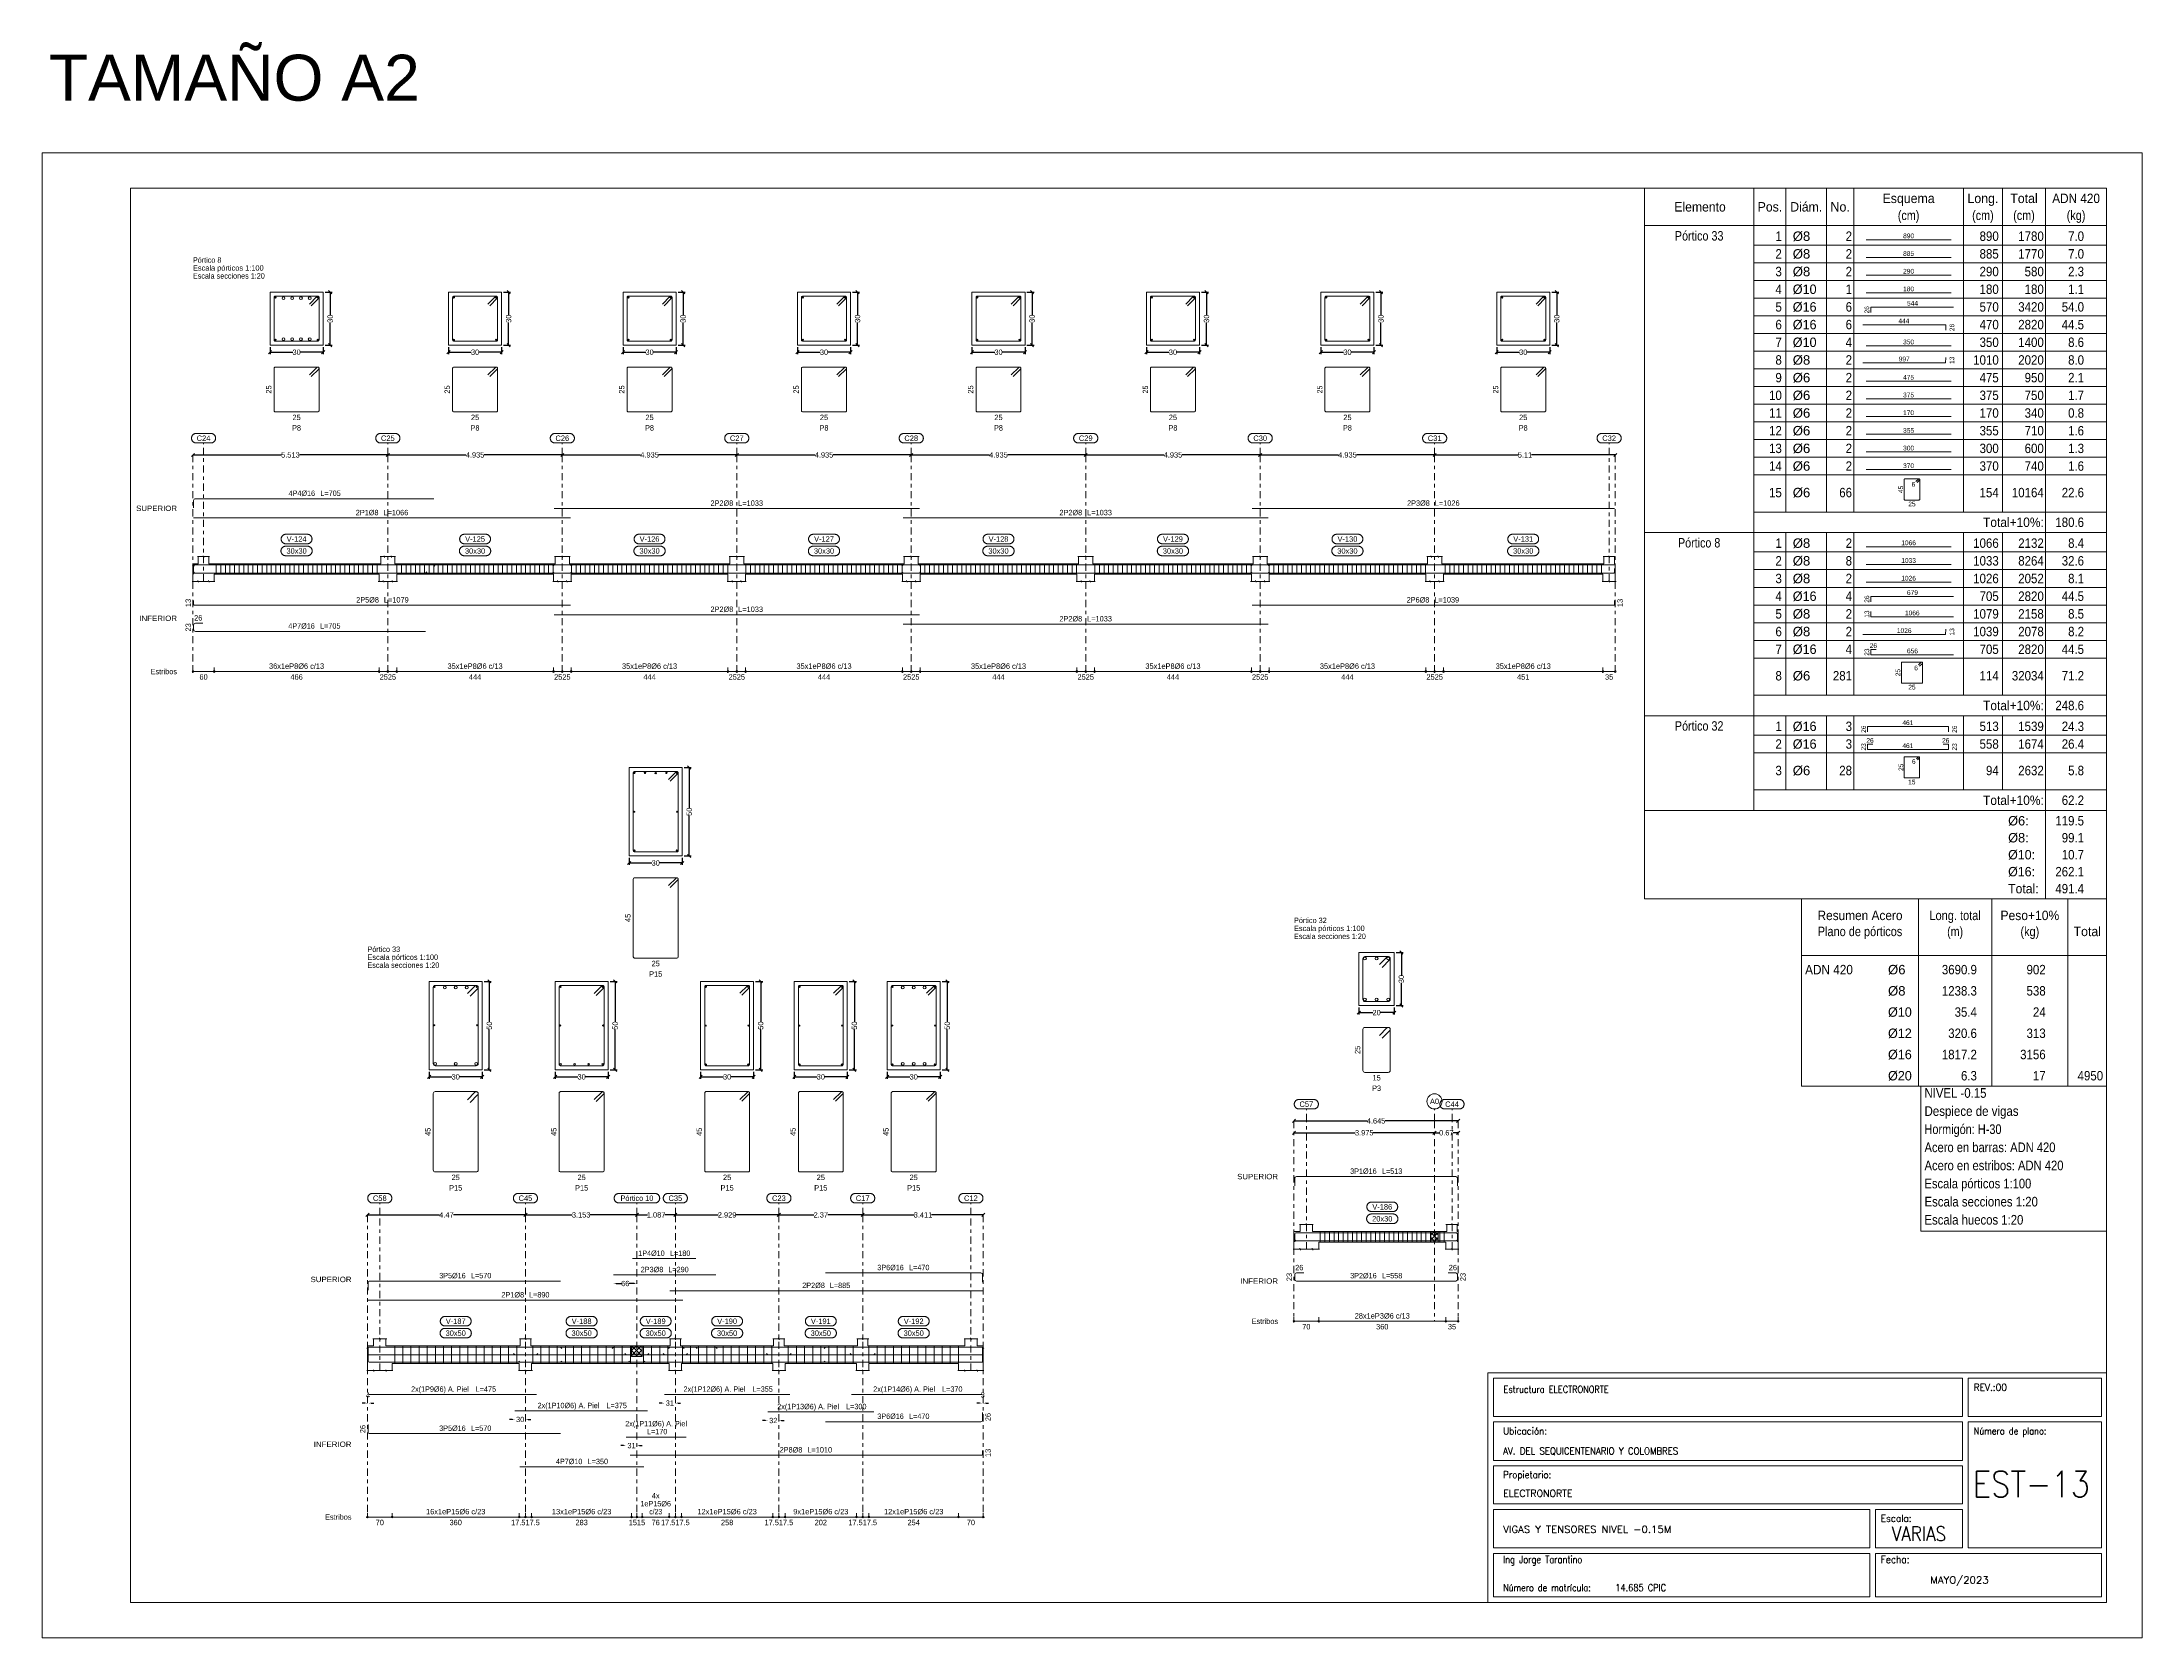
# Model space of a CAD drawing. Header units: millimetres. Extents: x 2 to 158, y -69 to 77.
# Drawn here: x 67.4 to 126.8, y -46.8 to -1.7 of the extents above; entities that cross this region are included whole.
import ezdxf
from ezdxf.enums import TextEntityAlignment as Align

# ---------------------------------------------------------------- set-up
doc = ezdxf.new("R2010")
doc.units = ezdxf.units.MM
doc.linetypes.add('CYPE_RAYAPUNTO', pattern=[0.4125, 0.2025, -0.105, 0, -0.105])
for name, color, linetype, lineweight in [('ALZ_ARM_LONG_ARM_TEXTOS', 3, 'Continuous', 9), ('ALZ_ARM_LONG_TXT_LONG', 3, 'Continuous', 9), ('ALZ_ARM_TRANS_TXT_EST', 3, 'Continuous', 9), ('ALZ_CONT_NUDOS', 122, 'Continuous', 9), ('ALZ_CONT_VIG_HORMIGON', 2, 'Continuous', 9), ('ALZ_COT_COT_ANCLAJES', 3, 'Continuous', 0), ('ALZ_COT_COT_ARM', 3, 'Continuous', 0), ('ALZ_COT_COT_EST', 3, 'Continuous', 0), ('ALZ_COT_COT_LIN_APOYOS', 2, 'CYPE_RAYAPUNTO', 0), ('ALZ_COT_LONGITUD_PROYECTADA', 122, 'Continuous', 0), ('ALZ_COT_TEXTOS_ESTRIBOS', 122, 'Continuous', 0), ('ALZ_REF_COT_LIN_AUX_COTA', 2, 'CYPE_RAYAPUNTO', 9), ('ALZ_REF_POSICIONES_ARMADURAS', 3, 'Continuous', 9), ('ALZ_REF_REF_ESCALA', 3, 'Continuous', 9), ('ALZ_REF_REF_NOMBRE', 3, 'Continuous', 9), ('ALZ_REF_REF_REFERENCIA', 3, 'Continuous', 9), ('ALZ_REF_REFERENCIA_PORTICO', 3, 'Continuous', 9), ('ALZ_REF_TEXTO_REF_NOMBRE', 3, 'Continuous', 9), ('ALZ_REF_TEXTO_REF_REFERENCIA', 3, 'Continuous', 9), ('ARM_LONGITUDINAL_Ø10', 103, 'Continuous', 9), ('ARM_LONGITUDINAL_Ø16', 212, 'Continuous', 9), ('ARM_LONGITUDINAL_Ø6', 151, 'Continuous', 9), ('ARM_LONGITUDINAL_Ø8', 32, 'Continuous', 9), ('ARM_TRANSVERSAL_Ø6', 151, 'Continuous', 9), ('CIM_REFEREN', 2, 'Continuous', 0), ('CYPE', 7, 'Continuous', 0), ('DESPIECES_TABLA', 7, 'Continuous', 9), ('RECUAD_LIMITES', 2, 'Continuous', 0), ('RECUAD_MARCO', 1, 'Continuous', 20), ('SEC_CONT_VIG_HORMIGON_SECCION', 2, 'Continuous', 9), ('SEC_COTAS_SEC_DIM_VIGA', 122, 'Continuous', 0), ('SEC_COTAS_TEXTOS_DESPIECE_ESTRIBADO', 122, 'Continuous', 0), ('SEC_REF_TXT_POSICIONES_ARM_ESTRIBOS', 1, 'Continuous', 9), ('TAB_COM_LINEAS', 1, 'Continuous', 9), ('TAB_COM_TEXTOS', 1, 'Continuous', 9), ('TABLAS', 1, 'Continuous', 9), ('TEXTO_TABLAS', 1, 'Continuous', 0), ('TEXTOS_COTAS_DESPIECES_TABLA', 1, 'Continuous', 0)]:
    doc.layers.add(name, color=color, linetype=linetype, lineweight=lineweight)
doc.styles.add('CYPETXT', font='romans__.ttf', dxfattribs={"height": 0.2})
doc.styles.add('CYPETXT_0.225_romans', font='arial.ttf', dxfattribs={"height": 0.15})
doc.styles.add('CYPETXT_romans', font='arial.ttf', dxfattribs={"height": 0.2})
doc.dimstyles.new('cype_arrow', dxfattribs={"dimtxt": 0.18, "dimasz": 0.075, "dimexe": 0.05625, "dimexo": 0.05625, "dimgap": 0, "dimtad": 0, "dimdec": 4, "dimzin": 0, "dimdsep": 46, "dimtxsty": 'CYPETXT_0.225_romans', "dimcen": 0.09, "dimadec": 0, "dimazin": 0, "dimtfac": 1, "dimtdec": 4, "dimtofl": 0, "dimtmove": 2, "dimatfit": 3, "dimfxl": 1, "dimtolj": 1, "dimtzin": 0, "dimarcsym": 0})
doc.dimstyles.new('cype_oblique', dxfattribs={"dimtxt": 0.18, "dimasz": 0.18, "dimexe": 0.05625, "dimexo": 0.05625, "dimgap": 0, "dimtad": 0, "dimdec": 4, "dimzin": 0, "dimdsep": 46, "dimtxsty": 'CYPETXT_0.225_romans', "dimblk": 'OBLIQUE', "dimtsz": 0.045, "dimcen": 0.09, "dimadec": 0, "dimazin": 0, "dimtfac": 1, "dimtdec": 4, "dimtofl": 0, "dimtmove": 2, "dimatfit": 3, "dimfxl": 1, "dimtolj": 1, "dimtzin": 0, "dimarcsym": 0})

msp = doc.modelspace()

# ---------------------------------------------------------------- texts
at = {"layer": 'ALZ_ARM_LONG_ARM_TEXTOS', "style": 'CYPETXT_romans'}
for s, height, width, p in [('4P4%%c16', 0.153333, 0.914795, (74.71469, -14.51136)), ('2P2%%c8', 0.153333, 0.926742, (86.59573, -14.79023)), ('2P3%%c8', 0.153333, 0.926742, (106.29823, -14.78942)), ('2P1%%c8', 0.153333, 0.926742, (76.56171, -15.05694)), ('2P2%%c8', 0.153333, 0.926742, (96.46573, -15.05694)), ('2P5%%c8', 0.153333, 0.926742, (76.57371, -17.52444)), ('2P2%%c8', 0.153333, 0.926742, (86.59573, -17.79196)), ('2P6%%c8', 0.153333, 0.926742, (106.28623, -17.52444)), ('4P7%%c16', 0.153333, 0.914795, (74.70669, -18.26342)), ('2P2%%c8', 0.153333, 0.926742, (96.46573, -18.05949)), ('3P1%%c16', 0.153333, 0.914795, (104.74161, -33.6809)), ('1P4%%c10', 0.153333, 0.914795, (84.6043, -36.0019)), ('3P5%%c16', 0.153333, 0.914795, (78.97482, -36.63451)), ('2P3%%c8', 0.153333, 0.926742, (84.61984, -36.4619)), ('2P2%%c8', 0.153333, 0.926742, (89.18832, -36.90981)), ('3P6%%c16', 0.153333, 0.914795, (91.36682, -36.40481)), ('3P2%%c16', 0.153333, 0.914795, (104.74161, -36.63519)), ('2P1%%c8', 0.153333, 0.926742, (80.68082, -37.1758)), ('2x(1P9%%c6) A. Piel', 0.1533333, 0.831225, (78.62082, -39.8433)), ('2x(1P12%%c6) A. Piel', 0.1533333, 0.832631, (86.38547, -39.8433)), ('2x(1P14%%c6) A. Piel', 0.1533333, 0.832631, (91.75047, -39.8433)), ('2x(1P10%%c6) A. Piel', 0.1533333, 0.832631, (82.25756, -40.30678)), ('2x(1P13%%c6) A. Piel', 0.1533333, 0.832631, (89.03511, -40.3363)), ('3P5%%c16', 0.153333, 0.914795, (78.97482, -40.95049)), ('2x(1P11%%c6) A. Piel', 0.1533333, 0.832631, (84.73631, -40.82049)), ('3P6%%c16', 0.153333, 0.914795, (91.36682, -40.6113)), ('2P8%%c8', 0.153333, 0.926742, (88.55082, -41.55955)), ('4P7%%c10', 0.153333, 0.914795, (82.27582, -41.88935))]:
    msp.add_text(s, height=height, dxfattribs=dict(at, width=width)).set_placement(p, align=Align.CENTER)
at = {"layer": 'ALZ_ARM_LONG_TXT_LONG', "style": 'CYPETXT_romans'}
for s, width, p in [(' L=705', 0.768527, (75.49857, -14.51136)), (' L=1033', 0.780391, (87.3796, -14.79023)), (' L=1026', 0.780391, (107.0821, -14.78942)), (' L=1066', 0.780391, (77.34558, -15.05694)), (' L=1033', 0.780391, (97.2496, -15.05694)), (' L=1079', 0.780391, (77.35758, -17.52444)), (' L=1033', 0.780391, (87.3796, -17.79196)), (' L=1039', 0.780391, (107.0701, -17.52444)), (' L=705', 0.768527, (75.49057, -18.26342)), (' L=1033', 0.780391, (97.2496, -18.05949)), (' L=513', 0.768527, (105.52548, -33.6809)), (' L=180', 0.768527, (85.38817, -36.0019)), (' L=570', 0.768527, (79.7587, -36.63451)), (' L=290', 0.768527, (85.34071, -36.4619)), (' L=885', 0.768527, (89.9092, -36.90981)), (' L=470', 0.768527, (92.1507, -36.40481)), (' L=558', 0.768527, (105.52548, -36.63519)), (' L=890', 0.768527, (81.4017, -37.1758)), (' L=475', 0.768527, (79.89182, -39.8433)), (' L=355', 0.768527, (87.71947, -39.8433)), (' L=370', 0.768527, (93.08447, -39.8433)), (' L=375', 0.768527, (83.59156, -40.30678)), (' L=300', 0.768527, (90.36911, -40.3363)), (' L=570', 0.768527, (79.7587, -40.95049)), (' L=170', 0.768527, (84.73631, -41.04549)), (' L=470', 0.768527, (92.1507, -40.6113)), (' L=1010', 0.780391, (89.3347, -41.55955)), (' L=350', 0.768527, (83.0597, -41.88935))]:
    msp.add_text(s, height=0.153333, dxfattribs=dict(at, width=width)).set_placement(p, align=Align.CENTER)
at = {"layer": 'ALZ_ARM_TRANS_TXT_EST', "style": 'CYPETXT_romans'}
for s, height, width, p in [('36x1eP8%%c6 c/13', 0.1533333, 0.816977, (74.56596, -19.39975)), ('35x1eP8%%c6 c/13', 0.1533333, 0.816977, (79.61498, -19.39975)), ('35x1eP8%%c6 c/13', 0.1533333, 0.816977, (84.54998, -19.39975)), ('35x1eP8%%c6 c/13', 0.1533333, 0.816977, (89.48498, -19.39975)), ('35x1eP8%%c6 c/13', 0.1533333, 0.816977, (94.41998, -19.39975)), ('35x1eP8%%c6 c/13', 0.1533333, 0.816977, (99.35498, -19.39975)), ('35x1eP8%%c6 c/13', 0.1533333, 0.816977, (104.28998, -19.39975)), ('35x1eP8%%c6 c/13', 0.1533333, 0.816977, (109.26248, -19.39975)), ('28x1eP3%%c6 c/13', 0.1533333, 0.816977, (105.27536, -37.77219)), ('4x', 0.153333, 0.863171, (84.72381, -42.85831)), ('16x1eP15%%c6 c/23', 0.1533333, 0.819407, (79.06707, -43.30831)), ('13x1eP15%%c6 c/23', 0.1533333, 0.819407, (82.62881, -43.30831)), ('1eP15%%c6', 0.153333, 0.918741, (84.72381, -43.08331)), ('c/23', 0.153333, 0.723791, (84.72381, -43.30831)), ('12x1eP15%%c6 c/23', 0.1533333, 0.819407, (86.74422, -43.30831)), ('9x1eP15%%c6 c/23', 0.1533333, 0.816977, (89.39386, -43.30831)), ('12x1eP15%%c6 c/23', 0.1533333, 0.819407, (92.02172, -43.30831))]:
    msp.add_text(s, height=height, dxfattribs=dict(at, width=width)).set_placement(p, align=Align.CENTER)
at = {"layer": 'ALZ_COT_COT_ANCLAJES', "style": 'CYPETXT_romans', "width": 0.853312}
for s, p in [('13', (71.57777, -17.53611)), ('23', (71.57777, -18.22609)), ('23', (102.72119, -36.59786)), ('26', (76.51291, -40.89715))]:
    msp.add_text(s, height=0.153333, rotation=90, dxfattribs=at).set_placement(p, align=Align.CENTER)
for s, p in [('13', (111.92415, -17.53611)), ('23', (107.47953, -36.59786)), ('26', (94.04624, -40.55797)), ('13', (94.04624, -41.57122))]:
    msp.add_text(s, height=0.153333, rotation=90, dxfattribs=at).set_placement(p, align=Align.TOP_CENTER)
for p in [(71.78444, -18.03542), (102.92786, -36.40719), (107.27286, -36.40719)]:
    msp.add_text('26', height=0.153333, dxfattribs=at).set_placement(p, align=Align.CENTER)
at = {"layer": 'ALZ_COT_TEXTOS_ESTRIBOS', "style": 'CYPETXT_romans', "width": 0.853312}
for s, p in [('60', (71.93444, -19.55308)), ('466', (74.56596, -19.55308)), ('444', (79.61498, -19.55308)), ('444', (84.54998, -19.55308)), ('444', (89.48498, -19.55308)), ('444', (94.41998, -19.55308)), ('444', (99.35498, -19.55308)), ('444', (104.28998, -19.55308)), ('451', (109.26248, -19.55308)), ('35', (111.69248, -19.55308)), ('70', (103.12786, -37.92553)), ('360', (105.27536, -37.92553)), ('35', (107.24786, -37.92553)), ('70', (76.91957, -43.46164)), ('360', (79.06707, -43.46164)), ('283', (82.62881, -43.46164)), ('76', (84.72381, -43.46164)), ('258', (86.74422, -43.46164)), ('202', (89.39386, -43.46164)), ('254', (92.02172, -43.46164)), ('70', (93.63957, -43.46164))]:
    msp.add_text(s, height=0.153333, dxfattribs=at).set_placement(p, align=Align.TOP_CENTER)
at = {"layer": 'ALZ_COT_TEXTOS_ESTRIBOS', "style": 'CYPETXT_romans'}
for s, width, p in [('25', 0.853312, (77.14748, -19.55308)), ('25', 0.853312, (82.08248, -19.55308)), ('25', 0.853312, (87.01748, -19.55308)), ('25', 0.853312, (91.95248, -19.55308)), ('25', 0.853312, (96.88748, -19.55308)), ('25', 0.853312, (101.82248, -19.55308)), ('25', 0.853312, (106.75748, -19.55308)), ('17.5', 0.85041, (81.03957, -43.46164)), ('15', 0.853312, (84.19305, -43.46164)), ('17.5', 0.85041, (85.27957, -43.46164)), ('17.5', 0.85041, (88.20886, -43.46164)), ('17.5', 0.85041, (90.57886, -43.46164))]:
    msp.add_text(s, height=0.153333, dxfattribs=dict(at, width=width)).set_placement(p, align=Align.TOP_RIGHT)
for s, width, p in [('25', 0.853312, (77.14748, -19.55308)), ('25', 0.853312, (82.08248, -19.55308)), ('25', 0.853312, (87.01748, -19.55308)), ('25', 0.853312, (91.95248, -19.55308)), ('25', 0.853312, (96.88748, -19.55308)), ('25', 0.853312, (101.82248, -19.55308)), ('25', 0.853312, (106.75748, -19.55308)), ('17.5', 0.85041, (81.03957, -43.46164)), ('15', 0.853312, (84.19305, -43.46164)), ('17.5', 0.85041, (85.27957, -43.46164)), ('17.5', 0.85041, (88.20886, -43.46164)), ('17.5', 0.85041, (90.57886, -43.46164))]:
    msp.add_text(s, height=0.153333, dxfattribs=dict(at, width=width)).set_placement(p, align=Align.TOP_LEFT)
at = {"layer": 'ALZ_REF_POSICIONES_ARMADURAS', "style": 'CYPETXT_romans'}
for s, width, p in [('SUPERIOR', 1.034154, (71.18444, -14.86082)), ('INFERIOR', 1.044547, (71.18444, -17.9706)), ('Estribos', 0.883853, (71.18444, -19.47642)), ('SUPERIOR', 1.034154, (102.32786, -33.75757)), ('SUPERIOR', 1.034154, (76.11957, -36.66552)), ('INFERIOR', 1.044547, (102.32786, -36.71186)), ('Estribos', 0.883853, (102.32786, -37.84886)), ('INFERIOR', 1.044547, (76.11957, -41.32699)), ('Estribos', 0.883853, (76.11957, -43.38497))]:
    msp.add_text(s, height=0.153333, dxfattribs=dict(at, width=width)).set_placement(p, align=Align.MIDDLE_RIGHT)
at = {"layer": 'ALZ_REF_REF_ESCALA', "style": 'CYPETXT_romans'}
for s, width, p in [('Escala pórticos 1:100', 0.816209, (71.63444, -8.06353)), ('Escala secciones 1:20', 0.833432, (71.63444, -8.28853)), ('Escala pórticos 1:100', 0.816209, (102.77786, -26.73756)), ('Escala secciones 1:20', 0.833432, (102.77786, -26.96256)), ('Escala pórticos 1:100', 0.816209, (76.56957, -27.55407)), ('Escala secciones 1:20', 0.833432, (76.56957, -27.77907))]:
    msp.add_text(s, height=0.1533333, dxfattribs=dict(at, width=width)).set_placement(p, align=Align.MIDDLE_LEFT)
at = {"layer": 'ALZ_REF_REFERENCIA_PORTICO', "style": 'CYPETXT_romans'}
for s, width, p in [('Pórtico 8', 0.795792, (71.63444, -7.83853)), ('Pórtico 32', 0.802493, (102.77786, -26.51256)), ('Pórtico 33', 0.802493, (76.56957, -27.32907))]:
    msp.add_text(s, height=0.153333, dxfattribs=dict(at, width=width)).set_placement(p, align=Align.MIDDLE_LEFT)
at = {"layer": 'ALZ_REF_TEXTO_REF_NOMBRE', "style": 'CYPETXT_romans'}
for s, width, p in [('30x30', 0.857077, (74.56596, -16.06611)), ('V-124', 0.78605, (74.56596, -15.72861)), ('30x30', 0.857077, (79.61498, -16.06611)), ('V-125', 0.78605, (79.61498, -15.72861)), ('30x30', 0.857077, (84.54998, -16.06611)), ('V-126', 0.78605, (84.54998, -15.72861)), ('30x30', 0.857077, (89.48498, -16.06611)), ('V-127', 0.78605, (89.48498, -15.72861)), ('30x30', 0.857077, (94.41998, -16.06611)), ('V-128', 0.78605, (94.41998, -15.72861)), ('30x30', 0.857077, (99.35498, -16.06611)), ('V-129', 0.78605, (99.35498, -15.72861)), ('30x30', 0.857077, (104.28998, -16.06611)), ('V-130', 0.78605, (104.28998, -15.72861)), ('30x30', 0.857077, (109.26248, -16.06611)), ('V-131', 0.78605, (109.26248, -15.72861)), ('20x30', 0.857077, (105.27536, -34.95007)), ('V-186', 0.78605, (105.27536, -34.61257)), ('V-187', 0.78605, (79.06707, -37.84747)), ('V-188', 0.78605, (82.62881, -37.84747)), ('V-189', 0.78605, (84.72381, -37.84747)), ('V-190', 0.78605, (86.74422, -37.84747)), ('V-191', 0.78605, (89.39386, -37.84747)), ('V-192', 0.78605, (92.02172, -37.84747)), ('30x50', 0.857077, (79.06707, -38.18497)), ('30x50', 0.857077, (82.62881, -38.18497)), ('30x50', 0.857077, (84.72381, -38.18497)), ('30x50', 0.857077, (86.74422, -38.18497)), ('30x50', 0.857077, (89.39386, -38.18497)), ('30x50', 0.857077, (92.02172, -38.18497))]:
    msp.add_text(s, height=0.153333, dxfattribs=dict(at, width=width)).set_placement(p, align=Align.MIDDLE_CENTER)
at = {"layer": 'ALZ_REF_TEXTO_REF_REFERENCIA', "style": 'CYPETXT_romans'}
for s, width, p in [('C24', 0.864, (71.93444, -12.87803)), ('C25', 0.864, (77.14748, -12.87803)), ('C26', 0.864, (82.08248, -12.87803)), ('C27', 0.864, (87.01748, -12.87803)), ('C28', 0.864, (91.95248, -12.87803)), ('C29', 0.864, (96.88748, -12.87803)), ('C30', 0.864, (101.82248, -12.87803)), ('C31', 0.864, (106.75748, -12.87803)), ('C32', 0.864, (111.69248, -12.87803)), ('C57', 0.864, (103.12786, -31.71007)), ('A0', 0.985203, (106.75286, -31.63107)), ('C44', 0.864, (107.24786, -31.71007)), ('C58', 0.864, (76.91957, -34.36857)), ('C45', 0.864, (81.03957, -34.36857)), ('Pórtico 10', 0.802493, (84.19305, -34.36857)), ('C35', 0.864, (85.27957, -34.36857)), ('C23', 0.864, (88.20886, -34.36857)), ('C17', 0.864, (90.57886, -34.36857)), ('C12', 0.864, (93.63957, -34.36857))]:
    msp.add_text(s, height=0.153333, dxfattribs=dict(at, width=width)).set_placement(p, align=Align.MIDDLE_CENTER)
at = {"layer": 'CIM_REFEREN', "insert": (67.55815, -2.03328), "char_height": 1.3, "attachment_point": 1, "style": 'CYPETXT_romans'}
msp.add_mtext_dynamic_manual_height_columns('TAMAÑO A2', width=20.4097016, gutter_width=12.5, heights=[0], dxfattribs=at)
at = {"layer": 'CYPE', "color": 5, "style": 'CYPETXT'}
for s, width, p in [('Estructura ELECTRONORTE', 0.842437, (108.70494, -39.87496)), ('AV. DEL SEQUICENTENARIO Y COLOMBRES', 0.887423, (108.69494, -41.61496)), ('ELECTRONORTE', 0.974409, (108.69494, -42.81496)), ('VIGAS Y TENSORES NIVEL -0.15M', 1.047361, (108.69494, -43.82933)), ('Ing Jorge Tarantino', 0.851105, (108.69494, -44.68496)), ('MAYO/2023', 1.047361, (120.77494, -45.26496)), ('14.685 CPIC', 0.851936, (111.86494, -45.48496))]:
    msp.add_text(s, height=0.2, dxfattribs=dict(at, width=width)).set_placement(p)
at = {"layer": 'CYPE', "color": 4, "style": 'CYPETXT'}
for s, width, p in [('REV.:00', 0.927655, (122.00494, -39.81496)), ('Ubicación:', 0.90604, (108.69494, -41.05496)), ('Número de plano:', 0.844847, (122.00494, -41.05496)), ('Propietario:', 0.885908, (108.69494, -42.28496)), ('Escala:', 0.925891, (119.37494, -43.52496)), ('Fecha:', 0.933698, (119.37494, -44.68496)), ('Número de matrícula:', 0.83516, (108.69494, -45.48496))]:
    msp.add_text(s, height=0.2, dxfattribs=dict(at, width=width)).set_placement(p)
at = {"layer": 'CYPE', "color": 5, "style": 'CYPETXT'}
for s, height, width, p in [('EST-13', 0.733333, 0.872274, (123.63494, -42.81829)), ('VARIAS', 0.4, 0.869965, (120.45494, -44.05496))]:
    msp.add_text(s, height=height, dxfattribs=dict(at, width=width)).set_placement(p, align=Align.CENTER)
at = {"layer": 'SEC_COTAS_TEXTOS_DESPIECE_ESTRIBADO', "style": 'CYPETXT_romans'}
for s, height, width, p in [('25', 0.153333, 0.853312, (73.85429, -11.50053)), ('25', 0.153333, 0.853312, (78.90331, -11.50053)), ('25', 0.153333, 0.853312, (83.83831, -11.50053)), ('25', 0.153333, 0.853312, (88.77331, -11.50053)), ('25', 0.153333, 0.853312, (93.70831, -11.50053)), ('25', 0.146667, 0.892099, (98.64665, -11.50053)), ('25', 0.146667, 0.892099, (103.58165, -11.50053)), ('25', 0.146667, 0.892099, (108.55415, -11.50053)), ('45', 0.153333, 0.853312, (84.01214, -26.44357)), ('25', 0.153333, 0.853312, (104.65369, -30.17456)), ('45', 0.153333, 0.853312, (78.35541, -32.49107)), ('45', 0.153333, 0.853312, (81.91714, -32.49107)), ('45', 0.153333, 0.853312, (86.03255, -32.49107)), ('45', 0.153333, 0.853312, (88.6822, -32.49107)), ('45', 0.153333, 0.853312, (91.31005, -32.49107))]:
    msp.add_text(s, height=height, rotation=90, dxfattribs=dict(at, width=width)).set_placement(p, align=Align.CENTER)
at = {"layer": 'SEC_COTAS_TEXTOS_DESPIECE_ESTRIBADO', "style": 'CYPETXT_romans', "width": 0.853312}
for s, p in [('25', (74.56596, -12.2122)), ('25', (79.61498, -12.2122)), ('25', (84.54998, -12.2122)), ('25', (89.48498, -12.2122)), ('25', (94.41998, -12.2122)), ('25', (99.35498, -12.2122)), ('25', (104.28998, -12.2122)), ('25', (109.26248, -12.2122)), ('25', (84.72381, -27.65524)), ('15', (105.11536, -30.88623)), ('25', (79.06707, -33.70274)), ('25', (82.62881, -33.70274)), ('25', (86.74422, -33.70274)), ('25', (89.39386, -33.70274)), ('25', (92.02172, -33.70274))]:
    msp.add_text(s, height=0.153333, dxfattribs=at).set_placement(p, align=Align.TOP_CENTER)
at = {"layer": 'SEC_REF_TXT_POSICIONES_ARM_ESTRIBOS', "style": 'CYPETXT_romans'}
for s, width, p in [('P8', 0.914795, (74.56596, -12.58553)), ('P8', 0.914795, (79.61498, -12.58553)), ('P8', 0.914795, (84.54998, -12.58553)), ('P8', 0.914795, (89.48498, -12.58553)), ('P8', 0.914795, (94.41998, -12.58553)), ('P8', 0.914795, (99.35498, -12.58553)), ('P8', 0.914795, (104.28998, -12.58553)), ('P8', 0.914795, (109.26248, -12.58553)), ('P15', 0.894629, (84.72381, -28.02857)), ('P3', 0.914795, (105.11536, -31.25956)), ('P15', 0.894629, (79.06707, -34.07607)), ('P15', 0.894629, (82.62881, -34.07607)), ('P15', 0.894629, (86.74422, -34.07607)), ('P15', 0.894629, (89.39386, -34.07607)), ('P15', 0.894629, (92.02172, -34.07607))]:
    msp.add_text(s, height=0.153333, dxfattribs=dict(at, width=width)).set_placement(p, align=Align.MIDDLE_CENTER)
at = {"layer": 'TAB_COM_LINEAS', "style": 'CYPETXT_romans'}
for s, width, p in [('NIVEL -0.15', 0.842426, (120.61297, -31.52973)), ('Despiece de vigas', 0.852948, (120.61297, -32.04196)), ('Hormigón: H-30', 0.808194, (120.61297, -32.55419)), ('Acero en barras: ADN 420', 0.827218, (120.61297, -33.06643)), ('Acero en estribos: ADN 420', 0.830636, (120.61297, -33.57866)), ('Escala pórticos 1:100', 0.82738, (120.61297, -34.09089)), ('Escala secciones 1:20', 0.844437, (120.61297, -34.60313)), ('Escala huecos 1:20', 0.838794, (120.61297, -35.11536))]:
    msp.add_text(s, height=0.2733333, dxfattribs=dict(at, width=width)).set_placement(p)
at = {"layer": 'TEXTO_TABLAS', "style": 'CYPETXT_romans'}
for s, height, width, p in [('Elemento', 0.266667, 0.923378, (114.26394, -6.33496)), ('Pos.', 0.266667, 0.930268, (116.24094, -6.33496)), ('Diám.', 0.266667, 0.924488, (117.26694, -6.33496)), ('No.', 0.266667, 0.948905, (118.22694, -6.33496)), ('Esquema', 0.266667, 0.93681, (120.16294, -6.09496)), ('(cm)', 0.266667, 0.819001, (120.16294, -6.57496)), ('Long.', 0.266667, 0.9375, (122.26494, -6.09496)), ('(cm)', 0.266667, 0.819001, (122.26494, -6.57496)), ('Total', 0.266667, 0.935673, (123.42694, -6.09496)), ('(cm)', 0.266667, 0.819001, (123.42694, -6.57496)), ('ADN 420', 0.266667, 0.893197, (124.90094, -6.09496)), ('(kg)', 0.266667, 0.827954, (124.90094, -6.57496)), ('Pórtico 33', 0.266667, 0.820327, (114.23894, -7.15496)), ('Pórtico 8', 0.266667, 0.813476, (114.23894, -15.83496)), ('Pórtico 32', 0.266667, 0.820327, (114.23894, -21.01496)), ('Resumen Acero', 0.2666667, 0.899775, (118.78894, -26.37163)), ('Plano de pórticos', 0.2666667, 0.830361, (118.78894, -26.82496)), ('Long. total', 0.2666667, 0.834718, (121.47894, -26.37163)), ('(m)', 0.266667, 0.805297, (121.47894, -26.82496)), ('Peso+10%', 0.266667, 0.916489, (123.59294, -26.37163)), ('(kg)', 0.266667, 0.827954, (123.59294, -26.82496)), ('Total', 0.266667, 0.935673, (125.21694, -26.82496))]:
    msp.add_text(s, height=height, dxfattribs=dict(at, width=width)).set_placement(p, align=Align.MIDDLE_CENTER)
for s, height, width, p in [('1', 0.26667, 0.872274, (116.57694, -7.16496)), ('2', 0.26667, 0.872274, (118.56294, -7.16496)), ('890', 0.266667, 0.872274, (122.71294, -7.16496)), ('1780', 0.266667, 0.872274, (123.98694, -7.16496)), ('7.0', 0.266667, 0.868127, (125.12494, -7.16496)), ('2', 0.26667, 0.872274, (116.57694, -7.66496)), ('2', 0.26667, 0.872274, (118.56294, -7.66496)), ('885', 0.266667, 0.872274, (122.71294, -7.66496)), ('1770', 0.266667, 0.872274, (123.98694, -7.66496)), ('7.0', 0.266667, 0.868127, (125.12494, -7.66496)), ('3', 0.26667, 0.872274, (116.57694, -8.16496)), ('2', 0.26667, 0.872274, (118.56294, -8.16496)), ('290', 0.266667, 0.872274, (122.71294, -8.16496)), ('580', 0.266667, 0.872274, (123.98694, -8.16496)), ('2.3', 0.266667, 0.868127, (125.12494, -8.16496)), ('4', 0.26667, 0.872274, (116.57694, -8.66496)), ('1', 0.26667, 0.872274, (118.56294, -8.66496)), ('180', 0.266667, 0.872274, (122.71294, -8.66496)), ('180', 0.266667, 0.872274, (123.98694, -8.66496)), ('1.1', 0.266667, 0.868127, (125.12494, -8.66496)), ('5', 0.26667, 0.872274, (116.57694, -9.16496)), ('6', 0.26667, 0.872274, (118.56294, -9.16496)), ('570', 0.266667, 0.872274, (122.71294, -9.16496)), ('3420', 0.266667, 0.872274, (123.98694, -9.16496)), ('54.0', 0.266667, 0.869308, (125.12494, -9.16496)), ('6', 0.26667, 0.872274, (116.57694, -9.66496)), ('7', 0.26667, 0.872274, (116.57694, -10.16496)), ('4', 0.26667, 0.872274, (118.56294, -10.16496)), ('6', 0.26667, 0.872274, (118.56294, -9.66496)), ('470', 0.266667, 0.872274, (122.71294, -9.66496)), ('350', 0.266667, 0.872274, (122.71294, -10.16496)), ('2820', 0.266667, 0.872274, (123.98694, -9.66496)), ('1400', 0.266667, 0.872274, (123.98694, -10.16496)), ('44.5', 0.266667, 0.869308, (125.12494, -9.66496)), ('8.6', 0.266667, 0.868127, (125.12494, -10.16496)), ('8', 0.26667, 0.872274, (116.57694, -10.66496)), ('2', 0.26667, 0.872274, (118.56294, -10.66496)), ('1010', 0.266667, 0.872274, (122.71294, -10.66496)), ('2020', 0.266667, 0.872274, (123.98694, -10.66496)), ('8.0', 0.266667, 0.868127, (125.12494, -10.66496)), ('9', 0.26667, 0.872274, (116.57694, -11.16496)), ('2', 0.26667, 0.872274, (118.56294, -11.16496)), ('475', 0.266667, 0.872274, (122.71294, -11.16496)), ('950', 0.266667, 0.872274, (123.98694, -11.16496)), ('2.1', 0.266667, 0.868127, (125.12494, -11.16496)), ('10', 0.266667, 0.872274, (116.57694, -11.66496)), ('2', 0.26667, 0.872274, (118.56294, -11.66496)), ('375', 0.266667, 0.872274, (122.71294, -11.66496)), ('750', 0.266667, 0.872274, (123.98694, -11.66496)), ('1.7', 0.266667, 0.868127, (125.12494, -11.66496)), ('11', 0.266667, 0.872274, (116.57694, -12.16496)), ('2', 0.26667, 0.872274, (118.56294, -12.16496)), ('170', 0.266667, 0.872274, (122.71294, -12.16496)), ('340', 0.266667, 0.872274, (123.98694, -12.16496)), ('0.8', 0.266667, 0.868127, (125.12494, -12.16496)), ('12', 0.266667, 0.872274, (116.57694, -12.66496)), ('13', 0.266667, 0.872274, (116.57694, -13.16496)), ('2', 0.26667, 0.872274, (118.56294, -12.66496)), ('2', 0.26667, 0.872274, (118.56294, -13.16496)), ('355', 0.266667, 0.872274, (122.71294, -12.66496)), ('300', 0.266667, 0.872274, (122.71294, -13.16496)), ('600', 0.266667, 0.872274, (123.98694, -13.16496)), ('710', 0.266667, 0.872274, (123.98694, -12.66496)), ('1.6', 0.266667, 0.868127, (125.12494, -12.66496)), ('1.3', 0.266667, 0.868127, (125.12494, -13.16496)), ('14', 0.266667, 0.872274, (116.57694, -13.66496)), ('2', 0.26667, 0.872274, (118.56294, -13.66496)), ('370', 0.266667, 0.872274, (122.71294, -13.66496)), ('740', 0.266667, 0.872274, (123.98694, -13.66496)), ('1.6', 0.266667, 0.868127, (125.12494, -13.66496)), ('15', 0.266667, 0.872274, (116.57694, -14.41496)), ('66', 0.266667, 0.872274, (118.56294, -14.41496)), ('154', 0.266667, 0.872274, (122.71294, -14.41496)), ('10164', 0.266667, 0.872274, (123.98694, -14.41496)), ('22.6', 0.266667, 0.869308, (125.12494, -14.41496)), ('Total+10%:', 0.266667, 0.906671, (123.98694, -15.25496)), ('180.6', 0.266667, 0.869965, (125.12494, -15.25496)), ('1', 0.26667, 0.872274, (116.57694, -15.84496)), ('2', 0.26667, 0.872274, (118.56294, -15.84496)), ('1066', 0.266667, 0.872274, (122.71294, -15.84496)), ('2132', 0.266667, 0.872274, (123.98694, -15.84496)), ('8.4', 0.266667, 0.868127, (125.12494, -15.84496)), ('2', 0.26667, 0.872274, (116.57694, -16.34496)), ('8', 0.26667, 0.872274, (118.56294, -16.34496)), ('1033', 0.266667, 0.872274, (122.71294, -16.34496)), ('8264', 0.266667, 0.872274, (123.98694, -16.34496)), ('32.6', 0.266667, 0.869308, (125.12494, -16.34496)), ('4', 0.26667, 0.872274, (116.57694, -17.34496)), ('3', 0.26667, 0.872274, (116.57694, -16.84496)), ('4', 0.26667, 0.872274, (118.56294, -17.34496)), ('2', 0.26667, 0.872274, (118.56294, -16.84496)), ('1026', 0.266667, 0.872274, (122.71294, -16.84496)), ('705', 0.266667, 0.872274, (122.71294, -17.34496)), ('2052', 0.266667, 0.872274, (123.98694, -16.84496)), ('2820', 0.266667, 0.872274, (123.98694, -17.34496)), ('44.5', 0.266667, 0.869308, (125.12494, -17.34496)), ('8.1', 0.266667, 0.868127, (125.12494, -16.84496)), ('5', 0.26667, 0.872274, (116.57694, -17.84496)), ('2', 0.26667, 0.872274, (118.56294, -17.84496)), ('1079', 0.266667, 0.872274, (122.71294, -17.84496)), ('2158', 0.266667, 0.872274, (123.98694, -17.84496)), ('8.5', 0.266667, 0.868127, (125.12494, -17.84496)), ('6', 0.26667, 0.872274, (116.57694, -18.34496)), ('2', 0.26667, 0.872274, (118.56294, -18.34496)), ('1039', 0.266667, 0.872274, (122.71294, -18.34496)), ('2078', 0.266667, 0.872274, (123.98694, -18.34496)), ('8.2', 0.266667, 0.868127, (125.12494, -18.34496)), ('7', 0.26667, 0.872274, (116.57694, -18.84496)), ('4', 0.26667, 0.872274, (118.56294, -18.84496)), ('705', 0.266667, 0.872274, (122.71294, -18.84496)), ('2820', 0.266667, 0.872274, (123.98694, -18.84496)), ('44.5', 0.266667, 0.869308, (125.12494, -18.84496)), ('8', 0.26667, 0.872274, (116.57694, -19.59496)), ('281', 0.266667, 0.872274, (118.56294, -19.59496)), ('114', 0.266667, 0.872274, (122.71294, -19.59496)), ('32034', 0.266667, 0.872274, (123.98694, -19.59496)), ('71.2', 0.266667, 0.869308, (125.12494, -19.59496)), ('Total+10%:', 0.266667, 0.906671, (123.98694, -20.43496)), ('248.6', 0.266667, 0.869965, (125.12494, -20.43496)), ('1', 0.26667, 0.872274, (116.57694, -21.02496)), ('3', 0.26667, 0.872274, (118.56294, -21.02496)), ('513', 0.266667, 0.872274, (122.71294, -21.02496)), ('1539', 0.266667, 0.872274, (123.98694, -21.02496)), ('24.3', 0.266667, 0.869308, (125.12494, -21.02496)), ('2', 0.26667, 0.872274, (116.57694, -21.52496)), ('3', 0.26667, 0.872274, (118.56294, -21.52496)), ('558', 0.266667, 0.872274, (122.71294, -21.52496)), ('1674', 0.266667, 0.872274, (123.98694, -21.52496)), ('26.4', 0.266667, 0.869308, (125.12494, -21.52496)), ('3', 0.26667, 0.872274, (116.57694, -22.27496)), ('28', 0.266667, 0.872274, (118.56294, -22.27496)), ('94', 0.266667, 0.872274, (122.71294, -22.27496)), ('2632', 0.266667, 0.872274, (123.98694, -22.27496)), ('5.8', 0.266667, 0.868127, (125.12494, -22.27496)), ('Total+10%:', 0.266667, 0.906671, (123.98694, -23.11496)), ('62.2', 0.266667, 0.869308, (125.12494, -23.11496)), ('119.5', 0.266667, 0.869965, (125.12494, -23.69496)), ('99.1', 0.266667, 0.869308, (125.12494, -24.17496)), ('10.7', 0.266667, 0.869308, (125.12494, -24.65496)), ('491.4', 0.266667, 0.869965, (125.12494, -25.61496)), ('262.1', 0.266667, 0.869965, (125.12494, -25.13496)), ('3690.9', 0.266667, 0.870384, (122.09494, -27.90496)), ('902', 0.266667, 0.872274, (124.04094, -27.90496)), ('1238.3', 0.266667, 0.870384, (122.09494, -28.50496)), ('538', 0.266667, 0.872274, (124.04094, -28.50496)), ('35.4', 0.266667, 0.869308, (122.09494, -29.10496)), ('24', 0.266667, 0.872274, (124.04094, -29.10496)), ('320.6', 0.266667, 0.869965, (122.09494, -29.70496)), ('313', 0.266667, 0.872274, (124.04094, -29.70496)), ('1817.2', 0.266667, 0.870384, (122.09494, -30.30496)), ('3156', 0.266667, 0.872274, (124.04094, -30.30496)), ('6.3', 0.266667, 0.868127, (122.09494, -30.90496)), ('17', 0.266667, 0.872274, (124.04094, -30.90496)), ('4950', 0.266667, 0.872274, (125.66494, -30.90496))]:
    msp.add_text(s, height=height, dxfattribs=dict(at, width=width)).set_placement(p, align=Align.MIDDLE_RIGHT)
for s, width, p in [('%%c8', 0.99505, (116.88694, -7.16496)), ('%%c8', 0.99505, (116.88694, -7.66496)), ('%%c8', 0.99505, (116.88694, -8.16496)), ('%%c10', 0.955414, (116.88694, -8.66496)), ('%%c16', 0.955414, (116.88694, -9.16496)), ('%%c16', 0.955414, (116.88694, -9.66496)), ('%%c10', 0.955414, (116.88694, -10.16496)), ('%%c8', 0.99505, (116.88694, -10.66496)), ('%%c6', 0.99505, (116.88694, -11.16496)), ('%%c6', 0.99505, (116.88694, -11.66496)), ('%%c6', 0.99505, (116.88694, -12.16496)), ('%%c6', 0.99505, (116.88694, -12.66496)), ('%%c6', 0.99505, (116.88694, -13.16496)), ('%%c6', 0.99505, (116.88694, -13.66496)), ('%%c6', 0.99505, (116.88694, -14.41496)), ('%%c8', 0.99505, (116.88694, -15.84496)), ('%%c8', 0.99505, (116.88694, -16.34496)), ('%%c16', 0.955414, (116.88694, -17.34496)), ('%%c8', 0.99505, (116.88694, -16.84496)), ('%%c8', 0.99505, (116.88694, -17.84496)), ('%%c8', 0.99505, (116.88694, -18.34496)), ('%%c16', 0.955414, (116.88694, -18.84496)), ('%%c6', 0.99505, (116.88694, -19.59496)), ('%%c16', 0.955414, (116.88694, -21.02496)), ('%%c16', 0.955414, (116.88694, -21.52496)), ('%%c6', 0.99505, (116.88694, -22.27496)), ('%%c6:', 0.966972, (122.97894, -23.69496)), ('%%c8:', 0.966972, (122.97894, -24.17496)), ('%%c10:', 0.940736, (122.97894, -24.65496)), ('Total:', 0.925563, (122.97894, -25.61496)), ('%%c16:', 0.940736, (122.97894, -25.13496)), ('ADN 420', 0.893197, (117.23694, -27.90496)), ('%%c6', 0.99505, (119.58094, -27.90496)), ('%%c8', 0.99505, (119.58094, -28.50496)), ('%%c10', 0.955414, (119.58094, -29.10496)), ('%%c12', 0.955414, (119.58094, -29.70496)), ('%%c16', 0.955414, (119.58094, -30.30496)), ('%%c20', 0.955414, (119.58094, -30.90496))]:
    msp.add_text(s, height=0.266667, dxfattribs=dict(at, width=width)).set_placement(p, align=Align.MIDDLE_LEFT)
at = {"layer": 'TEXTOS_COTAS_DESPIECES_TABLA', "style": 'CYPETXT_romans', "width": 0.872274}
for s, p in [('890', (120.16294, -7.22296)), ('885', (120.16294, -7.72296)), ('290', (120.16294, -8.22296)), ('180', (120.16294, -8.72296)), ('444', (120.02904, -9.63022)), ('544', (120.27459, -9.13015)), ('350', (120.16294, -10.22296)), ('997', (120.03871, -10.70505)), ('475', (120.16294, -11.22296)), ('375', (120.16294, -11.72296)), ('170', (120.16294, -12.22296)), ('355', (120.16294, -12.72296)), ('300', (120.16294, -13.22296)), ('370', (120.16294, -13.72296)), ('1066', (120.16294, -15.90296)), ('1033', (120.16294, -16.40296)), ('1026', (120.16294, -16.90296)), ('679', (120.27257, -17.31012)), ('1066', (120.26702, -17.88502)), ('1026', (120.03879, -18.38505)), ('26', (119.16682, -18.81012)), ('656', (120.27285, -18.96012)), ('26', (119.07252, -21.4909)), ('461', (120.14294, -20.9909)), ('26', (121.21336, -21.4909)), ('461', (120.14294, -21.6409))]:
    msp.add_text(s, height=0.133333, dxfattribs=at).set_placement(p, align=Align.CENTER)
for s, p in [('26', (119.04914, -9.24777)), ('45', (120.00784, -14.32548)), ('26', (119.04915, -17.4278)), ('13', (119.04918, -17.8529)), ('23', (119.04915, -18.9278)), ('25', (119.92718, -19.50637)), ('26', (118.9564, -21.10702)), ('23', (118.9564, -21.60702)), ('25', (120.01214, -22.1833))]:
    msp.add_text(s, height=0.133333, rotation=90, dxfattribs=at).set_placement(p, align=Align.CENTER)
for s, p in [('26', (121.32188, -9.7477)), ('13', (121.32182, -10.67287)), ('13', (121.32182, -18.35287)), ('26', (121.39615, -21.10702)), ('23', (121.39615, -21.60702))]:
    msp.add_text(s, height=0.133333, rotation=90, dxfattribs=at).set_placement(p, align=Align.TOP_CENTER)
for p in [(120.35077, -14.18391), (120.42484, -19.37405), (120.36244, -22.01932)]:
    msp.add_text('6', height=0.13333, dxfattribs=at).set_placement(p, align=Align.MIDDLE_RIGHT)
for s, p in [('25', (120.25746, -14.67111)), ('25', (120.2587, -19.85021)), ('15', (120.25446, -22.53328))]:
    msp.add_text(s, height=0.133333, dxfattribs=at).set_placement(p, align=Align.TOP_CENTER)

# ---------------------------------------------------------------- blocks, each defined once
blk = doc.blocks.new('*D105')
at = {"layer": 'Defpoints', "color": 0, "transparency": 16777216}
for p in [(78.317, -30.738), (79.817, -30.738), (79.817, -30.938)]:
    blk.add_point(p, dxfattribs=at)
at = {"layer": 'SEC_COTAS_SEC_DIM_VIGA', "color": 0, "lineweight": -2, "transparency": 16777216}
for p, q in [((78.317, -30.794), (78.317, -30.994)), ((79.817, -30.794), (79.817, -30.994)), ((78.272, -30.983), (78.362, -30.893)), ((78.317, -30.938), (78.96, -30.938)), ((79.817, -30.938), (79.174, -30.938)), ((79.772, -30.983), (79.862, -30.893))]:
    blk.add_line(p, q, dxfattribs=at)
at = {"layer": 'SEC_COTAS_SEC_DIM_VIGA', "color": 0, "transparency": 16777216, "insert": (79.067, -30.938), "char_height": 0.15, "attachment_point": 5, "style": 'CYPETXT_0.225_romans'}
blk.add_mtext('\\A1;30', dxfattribs=at)
blk = doc.blocks.new('_OBLIQUE')
at = {"color": 0, "linetype": 'ByBlock', "lineweight": -2}
blk.add_line((-0.5, -0.5), (0.5, 0.5), dxfattribs=at)
blk = doc.blocks.new('*D106')
at = {"layer": 'Defpoints', "color": 0, "transparency": 16777216}
for p in [(79.817, -28.238), (80.017, -28.238), (79.817, -30.738)]:
    blk.add_point(p, dxfattribs=at)
at = {"layer": 'SEC_COTAS_SEC_DIM_VIGA', "color": 0, "lineweight": -2, "transparency": 16777216}
for p, q in [((79.873, -28.238), (80.073, -28.238)), ((80.062, -28.283), (79.972, -28.193)), ((80.017, -28.238), (80.017, -29.381)), ((80.017, -30.738), (80.017, -29.595)), ((79.873, -30.738), (80.073, -30.738)), ((80.062, -30.783), (79.972, -30.693))]:
    blk.add_line(p, q, dxfattribs=at)
at = {"layer": 'SEC_COTAS_SEC_DIM_VIGA', "color": 0, "transparency": 16777216, "insert": (80.017, -29.488), "char_height": 0.15, "attachment_point": 5, "rotation": 90, "style": 'CYPETXT_0.225_romans'}
blk.add_mtext('\\A1;50', dxfattribs=at)
blk = doc.blocks.new('*D107')
at = {"layer": 'Defpoints', "color": 0, "transparency": 16777216}
for p in [(81.879, -30.738), (83.379, -30.738), (83.379, -30.938)]:
    blk.add_point(p, dxfattribs=at)
at = {"layer": 'SEC_COTAS_SEC_DIM_VIGA', "color": 0, "lineweight": -2, "transparency": 16777216}
for p, q in [((81.879, -30.794), (81.879, -30.994)), ((83.379, -30.794), (83.379, -30.994)), ((81.834, -30.983), (81.924, -30.893)), ((81.879, -30.938), (82.522, -30.938)), ((83.379, -30.938), (82.736, -30.938)), ((83.334, -30.983), (83.424, -30.893))]:
    blk.add_line(p, q, dxfattribs=at)
at = {"layer": 'SEC_COTAS_SEC_DIM_VIGA', "color": 0, "transparency": 16777216, "insert": (82.629, -30.938), "char_height": 0.15, "attachment_point": 5, "style": 'CYPETXT_0.225_romans'}
blk.add_mtext('\\A1;30', dxfattribs=at)
blk = doc.blocks.new('*D108')
at = {"layer": 'Defpoints', "color": 0, "transparency": 16777216}
for p in [(83.379, -28.238), (83.578, -28.238), (83.379, -30.738)]:
    blk.add_point(p, dxfattribs=at)
at = {"layer": 'SEC_COTAS_SEC_DIM_VIGA', "color": 0, "lineweight": -2, "transparency": 16777216}
for p, q in [((83.435, -28.238), (83.635, -28.238)), ((83.623, -28.283), (83.533, -28.193)), ((83.578, -28.238), (83.578, -29.381)), ((83.578, -30.738), (83.578, -29.595)), ((83.435, -30.738), (83.635, -30.738)), ((83.623, -30.783), (83.533, -30.693))]:
    blk.add_line(p, q, dxfattribs=at)
at = {"layer": 'SEC_COTAS_SEC_DIM_VIGA', "color": 0, "transparency": 16777216, "insert": (83.578, -29.488), "char_height": 0.15, "attachment_point": 5, "rotation": 90, "style": 'CYPETXT_0.225_romans'}
blk.add_mtext('\\A1;50', dxfattribs=at)
blk = doc.blocks.new('*D109')
at = {"layer": 'Defpoints', "color": 0, "transparency": 16777216}
for p in [(83.974, -24.691), (85.474, -24.691), (85.474, -24.89)]:
    blk.add_point(p, dxfattribs=at)
at = {"layer": 'SEC_COTAS_SEC_DIM_VIGA', "color": 0, "lineweight": -2, "transparency": 16777216}
for p, q in [((83.929, -24.935), (84.019, -24.845)), ((83.974, -24.747), (83.974, -24.946)), ((83.974, -24.89), (84.617, -24.89)), ((85.474, -24.89), (84.831, -24.89)), ((85.429, -24.935), (85.519, -24.845)), ((85.474, -24.747), (85.474, -24.946))]:
    blk.add_line(p, q, dxfattribs=at)
at = {"layer": 'SEC_COTAS_SEC_DIM_VIGA', "color": 0, "transparency": 16777216, "insert": (84.724, -24.89), "char_height": 0.15, "attachment_point": 5, "style": 'CYPETXT_0.225_romans'}
blk.add_mtext('\\A1;30', dxfattribs=at)
blk = doc.blocks.new('*D110')
at = {"layer": 'Defpoints', "color": 0, "transparency": 16777216}
for p in [(85.474, -22.191), (85.673, -22.191), (85.474, -24.691)]:
    blk.add_point(p, dxfattribs=at)
at = {"layer": 'SEC_COTAS_SEC_DIM_VIGA', "color": 0, "lineweight": -2, "transparency": 16777216}
for p, q in [((85.53, -22.191), (85.73, -22.191)), ((85.718, -22.236), (85.628, -22.146)), ((85.673, -22.191), (85.673, -23.333)), ((85.673, -24.691), (85.673, -23.548)), ((85.53, -24.691), (85.73, -24.691)), ((85.718, -24.736), (85.628, -24.646))]:
    blk.add_line(p, q, dxfattribs=at)
at = {"layer": 'SEC_COTAS_SEC_DIM_VIGA', "color": 0, "transparency": 16777216, "insert": (85.673, -23.441), "char_height": 0.15, "attachment_point": 5, "rotation": 90, "style": 'CYPETXT_0.225_romans'}
blk.add_mtext('\\A1;50', dxfattribs=at)
blk = doc.blocks.new('*D111')
at = {"layer": 'Defpoints', "color": 0, "transparency": 16777216}
for p in [(85.994, -30.738), (87.494, -30.738), (87.494, -30.938)]:
    blk.add_point(p, dxfattribs=at)
at = {"layer": 'SEC_COTAS_SEC_DIM_VIGA', "color": 0, "lineweight": -2, "transparency": 16777216}
for p, q in [((85.994, -30.794), (85.994, -30.994)), ((87.494, -30.794), (87.494, -30.994)), ((85.949, -30.983), (86.039, -30.893)), ((85.994, -30.938), (86.637, -30.938)), ((87.494, -30.938), (86.851, -30.938)), ((87.449, -30.983), (87.539, -30.893))]:
    blk.add_line(p, q, dxfattribs=at)
at = {"layer": 'SEC_COTAS_SEC_DIM_VIGA', "color": 0, "transparency": 16777216, "insert": (86.744, -30.938), "char_height": 0.15, "attachment_point": 5, "style": 'CYPETXT_0.225_romans'}
blk.add_mtext('\\A1;30', dxfattribs=at)
blk = doc.blocks.new('*D112')
at = {"layer": 'Defpoints', "color": 0, "transparency": 16777216}
for p in [(87.494, -28.238), (87.694, -28.238), (87.494, -30.738)]:
    blk.add_point(p, dxfattribs=at)
at = {"layer": 'SEC_COTAS_SEC_DIM_VIGA', "color": 0, "lineweight": -2, "transparency": 16777216}
for p, q in [((87.55, -28.238), (87.75, -28.238)), ((87.739, -28.283), (87.649, -28.193)), ((87.694, -28.238), (87.694, -29.381)), ((87.694, -30.738), (87.694, -29.595)), ((87.55, -30.738), (87.75, -30.738)), ((87.739, -30.783), (87.649, -30.693))]:
    blk.add_line(p, q, dxfattribs=at)
at = {"layer": 'SEC_COTAS_SEC_DIM_VIGA', "color": 0, "transparency": 16777216, "insert": (87.694, -29.488), "char_height": 0.15, "attachment_point": 5, "rotation": 90, "style": 'CYPETXT_0.225_romans'}
blk.add_mtext('\\A1;50', dxfattribs=at)
blk = doc.blocks.new('*D113')
at = {"layer": 'Defpoints', "color": 0, "transparency": 16777216}
for p in [(88.644, -30.738), (90.144, -30.738), (90.144, -30.938)]:
    blk.add_point(p, dxfattribs=at)
at = {"layer": 'SEC_COTAS_SEC_DIM_VIGA', "color": 0, "lineweight": -2, "transparency": 16777216}
for p, q in [((88.644, -30.794), (88.644, -30.994)), ((90.144, -30.794), (90.144, -30.994)), ((88.599, -30.983), (88.689, -30.893)), ((88.644, -30.938), (89.287, -30.938)), ((90.144, -30.938), (89.501, -30.938)), ((90.099, -30.983), (90.189, -30.893))]:
    blk.add_line(p, q, dxfattribs=at)
at = {"layer": 'SEC_COTAS_SEC_DIM_VIGA', "color": 0, "transparency": 16777216, "insert": (89.394, -30.938), "char_height": 0.15, "attachment_point": 5, "style": 'CYPETXT_0.225_romans'}
blk.add_mtext('\\A1;30', dxfattribs=at)
blk = doc.blocks.new('*D114')
at = {"layer": 'Defpoints', "color": 0, "transparency": 16777216}
for p in [(90.144, -28.238), (90.343, -28.238), (90.144, -30.738)]:
    blk.add_point(p, dxfattribs=at)
at = {"layer": 'SEC_COTAS_SEC_DIM_VIGA', "color": 0, "lineweight": -2, "transparency": 16777216}
for p, q in [((90.2, -28.238), (90.4, -28.238)), ((90.388, -28.283), (90.298, -28.193)), ((90.343, -28.238), (90.343, -29.381)), ((90.343, -30.738), (90.343, -29.595)), ((90.2, -30.738), (90.4, -30.738)), ((90.388, -30.783), (90.298, -30.693))]:
    blk.add_line(p, q, dxfattribs=at)
at = {"layer": 'SEC_COTAS_SEC_DIM_VIGA', "color": 0, "transparency": 16777216, "insert": (90.343, -29.488), "char_height": 0.15, "attachment_point": 5, "rotation": 90, "style": 'CYPETXT_0.225_romans'}
blk.add_mtext('\\A1;50', dxfattribs=at)
blk = doc.blocks.new('*D115')
at = {"layer": 'Defpoints', "color": 0, "transparency": 16777216}
for p in [(91.272, -30.738), (92.772, -30.738), (92.772, -30.938)]:
    blk.add_point(p, dxfattribs=at)
at = {"layer": 'SEC_COTAS_SEC_DIM_VIGA', "color": 0, "lineweight": -2, "transparency": 16777216}
for p, q in [((91.272, -30.794), (91.272, -30.994)), ((92.772, -30.794), (92.772, -30.994)), ((91.227, -30.983), (91.317, -30.893)), ((91.272, -30.938), (91.915, -30.938)), ((92.772, -30.938), (92.129, -30.938)), ((92.727, -30.983), (92.817, -30.893))]:
    blk.add_line(p, q, dxfattribs=at)
at = {"layer": 'SEC_COTAS_SEC_DIM_VIGA', "color": 0, "transparency": 16777216, "insert": (92.022, -30.938), "char_height": 0.15, "attachment_point": 5, "style": 'CYPETXT_0.225_romans'}
blk.add_mtext('\\A1;30', dxfattribs=at)
blk = doc.blocks.new('*D116')
at = {"layer": 'Defpoints', "color": 0, "transparency": 16777216}
for p in [(92.772, -28.238), (92.971, -28.238), (92.772, -30.738)]:
    blk.add_point(p, dxfattribs=at)
at = {"layer": 'SEC_COTAS_SEC_DIM_VIGA', "color": 0, "lineweight": -2, "transparency": 16777216}
for p, q in [((92.828, -28.238), (93.027, -28.238)), ((93.016, -28.283), (92.926, -28.193)), ((92.971, -28.238), (92.971, -29.381)), ((92.971, -30.738), (92.971, -29.595)), ((92.828, -30.738), (93.027, -30.738)), ((93.016, -30.783), (92.926, -30.693))]:
    blk.add_line(p, q, dxfattribs=at)
at = {"layer": 'SEC_COTAS_SEC_DIM_VIGA', "color": 0, "transparency": 16777216, "insert": (92.971, -29.488), "char_height": 0.15, "attachment_point": 5, "rotation": 90, "style": 'CYPETXT_0.225_romans'}
blk.add_mtext('\\A1;50', dxfattribs=at)
blk = doc.blocks.new('*D117')
at = {"layer": 'ALZ_COT_LONGITUD_PROYECTADA', "color": 0, "lineweight": -2, "transparency": 16777216}
for p, q in [((76.525, -34.886), (76.615, -34.796)), ((76.57, -34.841), (78.607, -34.841)), ((81.04, -34.841), (79.002, -34.841)), ((80.995, -34.886), (81.085, -34.796))]:
    blk.add_line(p, q, dxfattribs=at)
at = {"layer": 'Defpoints', "color": 0, "transparency": 16777216}
for p in [(76.57, -34.841), (76.57, -34.841), (81.04, -34.841)]:
    blk.add_point(p, dxfattribs=at)
at = {"layer": 'ALZ_COT_LONGITUD_PROYECTADA', "color": 0, "transparency": 16777216, "insert": (78.805, -34.841), "char_height": 0.15, "attachment_point": 5, "style": 'CYPETXT_0.225_romans'}
blk.add_mtext('\\A1;4.47', dxfattribs=at)
blk = doc.blocks.new('*D118')
at = {"layer": 'ALZ_COT_LONGITUD_PROYECTADA', "color": 0, "lineweight": -2, "transparency": 16777216}
for p, q in [((80.995, -34.886), (81.085, -34.796)), ((81.04, -34.841), (82.363, -34.841)), ((84.193, -34.841), (82.869, -34.841)), ((84.148, -34.886), (84.238, -34.796))]:
    blk.add_line(p, q, dxfattribs=at)
at = {"layer": 'Defpoints', "color": 0, "transparency": 16777216}
for p in [(81.04, -34.841), (81.04, -34.841), (84.193, -34.841)]:
    blk.add_point(p, dxfattribs=at)
at = {"layer": 'ALZ_COT_LONGITUD_PROYECTADA', "color": 0, "transparency": 16777216, "insert": (82.616, -34.841), "char_height": 0.15, "attachment_point": 5, "style": 'CYPETXT_0.225_romans'}
blk.add_mtext('\\A1;3.153', dxfattribs=at)
blk = doc.blocks.new('*D119')
at = {"layer": 'ALZ_COT_LONGITUD_PROYECTADA', "color": 0, "lineweight": -2, "transparency": 16777216}
for p, q in [((84.148, -34.886), (84.238, -34.796)), ((84.193, -34.841), (84.49, -34.841)), ((85.28, -34.841), (84.982, -34.841)), ((85.235, -34.886), (85.325, -34.796))]:
    blk.add_line(p, q, dxfattribs=at)
at = {"layer": 'Defpoints', "color": 0, "transparency": 16777216}
for p in [(84.193, -34.841), (84.193, -34.841), (85.28, -34.841)]:
    blk.add_point(p, dxfattribs=at)
at = {"layer": 'ALZ_COT_LONGITUD_PROYECTADA', "color": 0, "transparency": 16777216, "insert": (84.736, -34.841), "char_height": 0.15, "attachment_point": 5, "style": 'CYPETXT_0.225_romans'}
blk.add_mtext('\\A1;1.087', dxfattribs=at)
blk = doc.blocks.new('*D120')
at = {"layer": 'ALZ_COT_LONGITUD_PROYECTADA', "color": 0, "lineweight": -2, "transparency": 16777216}
for p, q in [((85.235, -34.886), (85.325, -34.796)), ((85.28, -34.841), (86.49, -34.841)), ((88.209, -34.841), (86.999, -34.841)), ((88.164, -34.886), (88.254, -34.796))]:
    blk.add_line(p, q, dxfattribs=at)
at = {"layer": 'Defpoints', "color": 0, "transparency": 16777216}
for p in [(85.28, -34.841), (85.28, -34.841), (88.209, -34.841)]:
    blk.add_point(p, dxfattribs=at)
at = {"layer": 'ALZ_COT_LONGITUD_PROYECTADA', "color": 0, "transparency": 16777216, "insert": (86.744, -34.841), "char_height": 0.15, "attachment_point": 5, "style": 'CYPETXT_0.225_romans'}
blk.add_mtext('\\A1;2.929', dxfattribs=at)
blk = doc.blocks.new('*D121')
at = {"layer": 'ALZ_COT_LONGITUD_PROYECTADA', "color": 0, "lineweight": -2, "transparency": 16777216}
for p, q in [((88.164, -34.886), (88.254, -34.796)), ((88.209, -34.841), (89.198, -34.841)), ((90.579, -34.841), (89.59, -34.841)), ((90.534, -34.886), (90.624, -34.796))]:
    blk.add_line(p, q, dxfattribs=at)
at = {"layer": 'Defpoints', "color": 0, "transparency": 16777216}
for p in [(88.209, -34.841), (88.209, -34.841), (90.579, -34.841)]:
    blk.add_point(p, dxfattribs=at)
at = {"layer": 'ALZ_COT_LONGITUD_PROYECTADA', "color": 0, "transparency": 16777216, "insert": (89.394, -34.841), "char_height": 0.15, "attachment_point": 5, "style": 'CYPETXT_0.225_romans'}
blk.add_mtext('\\A1;2.37', dxfattribs=at)
blk = doc.blocks.new('*D122')
at = {"layer": 'ALZ_COT_LONGITUD_PROYECTADA', "color": 0, "lineweight": -2, "transparency": 16777216}
for p, q in [((90.534, -34.886), (90.624, -34.796)), ((90.579, -34.841), (92.046, -34.841)), ((93.99, -34.841), (92.523, -34.841)), ((93.945, -34.886), (94.035, -34.796))]:
    blk.add_line(p, q, dxfattribs=at)
at = {"layer": 'Defpoints', "color": 0, "transparency": 16777216}
for p in [(90.579, -34.841), (90.579, -34.841), (93.99, -34.841)]:
    blk.add_point(p, dxfattribs=at)
at = {"layer": 'ALZ_COT_LONGITUD_PROYECTADA', "color": 0, "transparency": 16777216, "insert": (92.284, -34.841), "char_height": 0.15, "attachment_point": 5, "style": 'CYPETXT_0.225_romans'}
blk.add_mtext('\\A1;3.411', dxfattribs=at)
blk = doc.blocks.new('*D123')
at = {"layer": 'ALZ_COT_COT_ARM', "color": 0, "lineweight": -2, "transparency": 16777216}
for p, q in [((76.495, -40.163), (76.42, -40.163)), ((76.68, -40.163), (76.755, -40.163))]:
    blk.add_line(p, q, dxfattribs=at)
at = {"layer": 'ALZ_COT_COT_ARM', "color": 0, "transparency": 16777216}
for points in [[(76.495, -40.15), (76.495, -40.175), (76.57, -40.163)], [(76.68, -40.15), (76.68, -40.175), (76.605, -40.163)]]:
    blk.add_solid(points, dxfattribs=at)
at = {"layer": 'Defpoints', "color": 0, "transparency": 16777216}
for p in [(76.57, -40.163), (76.605, -40.163), (76.605, -40.163)]:
    blk.add_point(p, dxfattribs=at)
at = {"layer": 'ALZ_COT_COT_ARM', "color": 0, "transparency": 16777216, "insert": (76.587, -39.938), "char_height": 0.15, "attachment_point": 5, "style": 'CYPETXT_0.225_romans'}
blk.add_mtext('\\A1;4', dxfattribs=at)
blk = doc.blocks.new('*D124')
at = {"layer": 'ALZ_COT_COT_ARM', "color": 0, "lineweight": -2, "transparency": 16777216}
for p, q in [((80.666, -40.626), (80.591, -40.626)), ((81.115, -40.626), (81.19, -40.626))]:
    blk.add_line(p, q, dxfattribs=at)
at = {"layer": 'ALZ_COT_COT_ARM', "color": 0, "transparency": 16777216}
for points in [[(80.666, -40.614), (80.666, -40.639), (80.741, -40.626)], [(81.115, -40.614), (81.115, -40.639), (81.04, -40.626)]]:
    blk.add_solid(points, dxfattribs=at)
at = {"layer": 'Defpoints', "color": 0, "transparency": 16777216}
for p in [(80.741, -40.626), (81.04, -40.626), (81.04, -40.626)]:
    blk.add_point(p, dxfattribs=at)
at = {"layer": 'ALZ_COT_COT_ARM', "color": 0, "transparency": 16777216, "insert": (80.89, -40.626), "char_height": 0.15, "attachment_point": 5, "style": 'CYPETXT_0.225_romans'}
blk.add_mtext('\\A1;30', dxfattribs=at)
blk = doc.blocks.new('*D125')
at = {"layer": 'ALZ_COT_COT_ARM', "color": 0, "lineweight": -2, "transparency": 16777216}
for p, q in [((83.811, -41.365), (83.736, -41.365)), ((84.268, -41.365), (84.343, -41.365))]:
    blk.add_line(p, q, dxfattribs=at)
at = {"layer": 'ALZ_COT_COT_ARM', "color": 0, "transparency": 16777216}
for points in [[(83.811, -41.353), (83.811, -41.378), (83.886, -41.365)], [(84.268, -41.353), (84.268, -41.378), (84.193, -41.365)]]:
    blk.add_solid(points, dxfattribs=at)
at = {"layer": 'Defpoints', "color": 0, "transparency": 16777216}
for p in [(83.886, -41.365), (84.193, -41.365), (84.193, -41.365)]:
    blk.add_point(p, dxfattribs=at)
at = {"layer": 'ALZ_COT_COT_ARM', "color": 0, "transparency": 16777216, "insert": (84.04, -41.365), "char_height": 0.15, "attachment_point": 5, "style": 'CYPETXT_0.225_romans'}
blk.add_mtext('\\A1;31', dxfattribs=at)
blk = doc.blocks.new('*D126')
at = {"layer": 'ALZ_COT_COT_ARM', "color": 0, "lineweight": -2, "transparency": 16777216}
for p, q in [((84.894, -40.163), (84.819, -40.163)), ((85.355, -40.163), (85.43, -40.163))]:
    blk.add_line(p, q, dxfattribs=at)
at = {"layer": 'ALZ_COT_COT_ARM', "color": 0, "transparency": 16777216}
for points in [[(84.894, -40.15), (84.894, -40.175), (84.969, -40.163)], [(85.355, -40.15), (85.355, -40.175), (85.28, -40.163)]]:
    blk.add_solid(points, dxfattribs=at)
at = {"layer": 'Defpoints', "color": 0, "transparency": 16777216}
for p in [(84.969, -40.163), (85.28, -40.163), (85.28, -40.163)]:
    blk.add_point(p, dxfattribs=at)
at = {"layer": 'ALZ_COT_COT_ARM', "color": 0, "transparency": 16777216, "insert": (85.124, -40.163), "char_height": 0.15, "attachment_point": 5, "style": 'CYPETXT_0.225_romans'}
blk.add_mtext('\\A1;31', dxfattribs=at)
blk = doc.blocks.new('*D127')
at = {"layer": 'ALZ_COT_COT_ARM', "color": 0, "lineweight": -2, "transparency": 16777216}
for p, q in [((87.819, -40.656), (87.744, -40.656)), ((88.284, -40.656), (88.359, -40.656))]:
    blk.add_line(p, q, dxfattribs=at)
at = {"layer": 'ALZ_COT_COT_ARM', "color": 0, "transparency": 16777216}
for points in [[(87.819, -40.643), (87.819, -40.668), (87.894, -40.656)], [(88.284, -40.643), (88.284, -40.668), (88.209, -40.656)]]:
    blk.add_solid(points, dxfattribs=at)
at = {"layer": 'Defpoints', "color": 0, "transparency": 16777216}
for p in [(87.894, -40.656), (88.209, -40.656), (88.209, -40.656)]:
    blk.add_point(p, dxfattribs=at)
at = {"layer": 'ALZ_COT_COT_ARM', "color": 0, "transparency": 16777216, "insert": (88.051, -40.656), "char_height": 0.15, "attachment_point": 5, "style": 'CYPETXT_0.225_romans'}
blk.add_mtext('\\A1;32', dxfattribs=at)
blk = doc.blocks.new('*D128')
at = {"layer": 'ALZ_COT_COT_ARM', "color": 0, "lineweight": -2, "transparency": 16777216}
for p, q in [((93.884, -40.163), (93.809, -40.163)), ((94.065, -40.163), (94.14, -40.163))]:
    blk.add_line(p, q, dxfattribs=at)
at = {"layer": 'ALZ_COT_COT_ARM', "color": 0, "transparency": 16777216}
for points in [[(93.884, -40.15), (93.884, -40.175), (93.959, -40.163)], [(94.065, -40.15), (94.065, -40.175), (93.99, -40.163)]]:
    blk.add_solid(points, dxfattribs=at)
at = {"layer": 'Defpoints', "color": 0, "transparency": 16777216}
for p in [(93.959, -40.163), (93.99, -40.163), (93.99, -40.163)]:
    blk.add_point(p, dxfattribs=at)
at = {"layer": 'ALZ_COT_COT_ARM', "color": 0, "transparency": 16777216, "insert": (93.974, -39.933), "char_height": 0.15, "attachment_point": 5, "style": 'CYPETXT_0.225_romans'}
blk.add_mtext('\\A1;3', dxfattribs=at)
blk = doc.blocks.new('*D129')
at = {"layer": 'ALZ_COT_COT_ARM', "color": 0, "lineweight": -2, "transparency": 16777216}
for p, q in [((83.604, -36.782), (83.753, -36.782)), ((84.118, -36.782), (83.969, -36.782))]:
    blk.add_line(p, q, dxfattribs=at)
at = {"layer": 'ALZ_COT_COT_ARM', "color": 0, "transparency": 16777216}
for points in [[(83.604, -36.769), (83.604, -36.794), (83.529, -36.782)], [(84.118, -36.769), (84.118, -36.794), (84.193, -36.782)]]:
    blk.add_solid(points, dxfattribs=at)
at = {"layer": 'Defpoints', "color": 0, "transparency": 16777216}
for p in [(83.529, -36.782), (84.193, -36.782), (84.193, -36.782)]:
    blk.add_point(p, dxfattribs=at)
at = {"layer": 'ALZ_COT_COT_ARM', "color": 0, "transparency": 16777216, "insert": (83.861, -36.782), "char_height": 0.15, "attachment_point": 5, "style": 'CYPETXT_0.225_romans'}
blk.add_mtext('\\A1;66', dxfattribs=at)
blk = doc.blocks.new('*D130')
at = {"layer": 'Defpoints', "color": 0, "transparency": 16777216}
for p in [(73.816, -10.248), (75.316, -10.248), (75.316, -10.447)]:
    blk.add_point(p, dxfattribs=at)
at = {"layer": 'SEC_COTAS_SEC_DIM_VIGA', "color": 0, "lineweight": -2, "transparency": 16777216}
for p, q in [((73.771, -10.492), (73.861, -10.402)), ((73.816, -10.304), (73.816, -10.503)), ((73.816, -10.447), (74.459, -10.447)), ((75.316, -10.447), (74.673, -10.447)), ((75.271, -10.492), (75.361, -10.402)), ((75.316, -10.304), (75.316, -10.503))]:
    blk.add_line(p, q, dxfattribs=at)
at = {"layer": 'SEC_COTAS_SEC_DIM_VIGA', "color": 0, "transparency": 16777216, "insert": (74.566, -10.447), "char_height": 0.15, "attachment_point": 5, "style": 'CYPETXT_0.225_romans'}
blk.add_mtext('\\A1;30', dxfattribs=at)
blk = doc.blocks.new('*D131')
at = {"layer": 'Defpoints', "color": 0, "transparency": 16777216}
for p in [(75.316, -8.748), (75.515, -8.748), (75.316, -10.248)]:
    blk.add_point(p, dxfattribs=at)
at = {"layer": 'SEC_COTAS_SEC_DIM_VIGA', "color": 0, "lineweight": -2, "transparency": 16777216}
for p, q in [((75.372, -8.748), (75.572, -8.748)), ((75.56, -8.793), (75.47, -8.703)), ((75.515, -8.748), (75.515, -9.39)), ((75.515, -10.248), (75.515, -9.605)), ((75.372, -10.248), (75.572, -10.248)), ((75.56, -10.293), (75.47, -10.203))]:
    blk.add_line(p, q, dxfattribs=at)
at = {"layer": 'SEC_COTAS_SEC_DIM_VIGA', "color": 0, "transparency": 16777216, "insert": (75.515, -9.498), "char_height": 0.15, "attachment_point": 5, "rotation": 90, "style": 'CYPETXT_0.225_romans'}
blk.add_mtext('\\A1;30', dxfattribs=at)
blk = doc.blocks.new('*D132')
at = {"layer": 'Defpoints', "color": 0, "transparency": 16777216}
for p in [(78.865, -10.248), (80.365, -10.248), (80.365, -10.447)]:
    blk.add_point(p, dxfattribs=at)
at = {"layer": 'SEC_COTAS_SEC_DIM_VIGA', "color": 0, "lineweight": -2, "transparency": 16777216}
for p, q in [((78.82, -10.492), (78.91, -10.402)), ((78.865, -10.304), (78.865, -10.503)), ((78.865, -10.447), (79.508, -10.447)), ((80.365, -10.447), (79.722, -10.447)), ((80.32, -10.492), (80.41, -10.402)), ((80.365, -10.304), (80.365, -10.503))]:
    blk.add_line(p, q, dxfattribs=at)
at = {"layer": 'SEC_COTAS_SEC_DIM_VIGA', "color": 0, "transparency": 16777216, "insert": (79.615, -10.447), "char_height": 0.15, "attachment_point": 5, "style": 'CYPETXT_0.225_romans'}
blk.add_mtext('\\A1;30', dxfattribs=at)
blk = doc.blocks.new('*D133')
at = {"layer": 'Defpoints', "color": 0, "transparency": 16777216}
for p in [(80.365, -8.748), (80.564, -8.748), (80.365, -10.248)]:
    blk.add_point(p, dxfattribs=at)
at = {"layer": 'SEC_COTAS_SEC_DIM_VIGA', "color": 0, "lineweight": -2, "transparency": 16777216}
for p, q in [((80.421, -8.748), (80.621, -8.748)), ((80.609, -8.793), (80.519, -8.703)), ((80.564, -8.748), (80.564, -9.39)), ((80.564, -10.248), (80.564, -9.605)), ((80.421, -10.248), (80.621, -10.248)), ((80.609, -10.293), (80.519, -10.203))]:
    blk.add_line(p, q, dxfattribs=at)
at = {"layer": 'SEC_COTAS_SEC_DIM_VIGA', "color": 0, "transparency": 16777216, "insert": (80.564, -9.498), "char_height": 0.15, "attachment_point": 5, "rotation": 90, "style": 'CYPETXT_0.225_romans'}
blk.add_mtext('\\A1;30', dxfattribs=at)
blk = doc.blocks.new('*D134')
at = {"layer": 'Defpoints', "color": 0, "transparency": 16777216}
for p in [(83.8, -10.248), (85.3, -10.248), (85.3, -10.447)]:
    blk.add_point(p, dxfattribs=at)
at = {"layer": 'SEC_COTAS_SEC_DIM_VIGA', "color": 0, "lineweight": -2, "transparency": 16777216}
for p, q in [((83.755, -10.492), (83.845, -10.402)), ((83.8, -10.304), (83.8, -10.503)), ((83.8, -10.447), (84.443, -10.447)), ((85.3, -10.447), (84.657, -10.447)), ((85.255, -10.492), (85.345, -10.402)), ((85.3, -10.304), (85.3, -10.503))]:
    blk.add_line(p, q, dxfattribs=at)
at = {"layer": 'SEC_COTAS_SEC_DIM_VIGA', "color": 0, "transparency": 16777216, "insert": (84.55, -10.447), "char_height": 0.15, "attachment_point": 5, "style": 'CYPETXT_0.225_romans'}
blk.add_mtext('\\A1;30', dxfattribs=at)
blk = doc.blocks.new('*D135')
at = {"layer": 'Defpoints', "color": 0, "transparency": 16777216}
for p in [(85.3, -8.748), (85.499, -8.748), (85.3, -10.248)]:
    blk.add_point(p, dxfattribs=at)
at = {"layer": 'SEC_COTAS_SEC_DIM_VIGA', "color": 0, "lineweight": -2, "transparency": 16777216}
for p, q in [((85.356, -8.748), (85.556, -8.748)), ((85.544, -8.793), (85.454, -8.703)), ((85.499, -8.748), (85.499, -9.39)), ((85.499, -10.248), (85.499, -9.605)), ((85.356, -10.248), (85.556, -10.248)), ((85.544, -10.293), (85.454, -10.203))]:
    blk.add_line(p, q, dxfattribs=at)
at = {"layer": 'SEC_COTAS_SEC_DIM_VIGA', "color": 0, "transparency": 16777216, "insert": (85.499, -9.498), "char_height": 0.15, "attachment_point": 5, "rotation": 90, "style": 'CYPETXT_0.225_romans'}
blk.add_mtext('\\A1;30', dxfattribs=at)
blk = doc.blocks.new('*D136')
at = {"layer": 'Defpoints', "color": 0, "transparency": 16777216}
for p in [(88.735, -10.248), (90.235, -10.248), (90.235, -10.447)]:
    blk.add_point(p, dxfattribs=at)
at = {"layer": 'SEC_COTAS_SEC_DIM_VIGA', "color": 0, "lineweight": -2, "transparency": 16777216}
for p, q in [((88.69, -10.492), (88.78, -10.402)), ((88.735, -10.304), (88.735, -10.503)), ((88.735, -10.447), (89.378, -10.447)), ((90.235, -10.447), (89.592, -10.447)), ((90.19, -10.492), (90.28, -10.402)), ((90.235, -10.304), (90.235, -10.503))]:
    blk.add_line(p, q, dxfattribs=at)
at = {"layer": 'SEC_COTAS_SEC_DIM_VIGA', "color": 0, "transparency": 16777216, "insert": (89.485, -10.447), "char_height": 0.15, "attachment_point": 5, "style": 'CYPETXT_0.225_romans'}
blk.add_mtext('\\A1;30', dxfattribs=at)
blk = doc.blocks.new('*D137')
at = {"layer": 'Defpoints', "color": 0, "transparency": 16777216}
for p in [(90.235, -8.748), (90.434, -8.748), (90.235, -10.248)]:
    blk.add_point(p, dxfattribs=at)
at = {"layer": 'SEC_COTAS_SEC_DIM_VIGA', "color": 0, "lineweight": -2, "transparency": 16777216}
for p, q in [((90.291, -8.748), (90.491, -8.748)), ((90.479, -8.793), (90.389, -8.703)), ((90.434, -8.748), (90.434, -9.39)), ((90.434, -10.248), (90.434, -9.605)), ((90.291, -10.248), (90.491, -10.248)), ((90.479, -10.293), (90.389, -10.203))]:
    blk.add_line(p, q, dxfattribs=at)
at = {"layer": 'SEC_COTAS_SEC_DIM_VIGA', "color": 0, "transparency": 16777216, "insert": (90.434, -9.498), "char_height": 0.15, "attachment_point": 5, "rotation": 90, "style": 'CYPETXT_0.225_romans'}
blk.add_mtext('\\A1;30', dxfattribs=at)
blk = doc.blocks.new('*D138')
at = {"layer": 'Defpoints', "color": 0, "transparency": 16777216}
for p in [(93.67, -10.248), (95.17, -10.248), (95.17, -10.447)]:
    blk.add_point(p, dxfattribs=at)
at = {"layer": 'SEC_COTAS_SEC_DIM_VIGA', "color": 0, "lineweight": -2, "transparency": 16777216}
for p, q in [((93.625, -10.492), (93.715, -10.402)), ((93.67, -10.304), (93.67, -10.503)), ((93.67, -10.447), (94.313, -10.447)), ((95.17, -10.447), (94.527, -10.447)), ((95.125, -10.492), (95.215, -10.402)), ((95.17, -10.304), (95.17, -10.503))]:
    blk.add_line(p, q, dxfattribs=at)
at = {"layer": 'SEC_COTAS_SEC_DIM_VIGA', "color": 0, "transparency": 16777216, "insert": (94.42, -10.447), "char_height": 0.15, "attachment_point": 5, "style": 'CYPETXT_0.225_romans'}
blk.add_mtext('\\A1;30', dxfattribs=at)
blk = doc.blocks.new('*D139')
at = {"layer": 'Defpoints', "color": 0, "transparency": 16777216}
for p in [(95.17, -8.748), (95.369, -8.748), (95.17, -10.248)]:
    blk.add_point(p, dxfattribs=at)
at = {"layer": 'SEC_COTAS_SEC_DIM_VIGA', "color": 0, "lineweight": -2, "transparency": 16777216}
for p, q in [((95.226, -8.748), (95.426, -8.748)), ((95.414, -8.793), (95.324, -8.703)), ((95.369, -8.748), (95.369, -9.39)), ((95.369, -10.248), (95.369, -9.605)), ((95.226, -10.248), (95.426, -10.248)), ((95.414, -10.293), (95.324, -10.203))]:
    blk.add_line(p, q, dxfattribs=at)
at = {"layer": 'SEC_COTAS_SEC_DIM_VIGA', "color": 0, "transparency": 16777216, "insert": (95.369, -9.498), "char_height": 0.15, "attachment_point": 5, "rotation": 90, "style": 'CYPETXT_0.225_romans'}
blk.add_mtext('\\A1;30', dxfattribs=at)
blk = doc.blocks.new('*D140')
at = {"layer": 'Defpoints', "color": 0, "transparency": 16777216}
for p in [(98.605, -10.248), (100.105, -10.248), (100.105, -10.447)]:
    blk.add_point(p, dxfattribs=at)
at = {"layer": 'SEC_COTAS_SEC_DIM_VIGA', "color": 0, "lineweight": -2, "transparency": 16777216}
for p, q in [((98.56, -10.492), (98.65, -10.402)), ((98.605, -10.304), (98.605, -10.503)), ((98.605, -10.447), (99.248, -10.447)), ((100.105, -10.447), (99.462, -10.447)), ((100.06, -10.492), (100.15, -10.402)), ((100.105, -10.304), (100.105, -10.503))]:
    blk.add_line(p, q, dxfattribs=at)
at = {"layer": 'SEC_COTAS_SEC_DIM_VIGA', "color": 0, "transparency": 16777216, "insert": (99.355, -10.447), "char_height": 0.15, "attachment_point": 5, "style": 'CYPETXT_0.225_romans'}
blk.add_mtext('\\A1;30', dxfattribs=at)
blk = doc.blocks.new('*D141')
at = {"layer": 'Defpoints', "color": 0, "transparency": 16777216}
for p in [(100.105, -8.748), (100.304, -8.748), (100.105, -10.248)]:
    blk.add_point(p, dxfattribs=at)
at = {"layer": 'SEC_COTAS_SEC_DIM_VIGA', "color": 0, "lineweight": -2, "transparency": 16777216}
for p, q in [((100.161, -8.748), (100.361, -8.748)), ((100.349, -8.793), (100.259, -8.703)), ((100.304, -8.748), (100.304, -9.39)), ((100.304, -10.248), (100.304, -9.605)), ((100.161, -10.248), (100.361, -10.248)), ((100.349, -10.293), (100.259, -10.203))]:
    blk.add_line(p, q, dxfattribs=at)
at = {"layer": 'SEC_COTAS_SEC_DIM_VIGA', "color": 0, "transparency": 16777216, "insert": (100.304, -9.498), "char_height": 0.15, "attachment_point": 5, "rotation": 90, "style": 'CYPETXT_0.225_romans'}
blk.add_mtext('\\A1;30', dxfattribs=at)
blk = doc.blocks.new('*D142')
at = {"layer": 'Defpoints', "color": 0, "transparency": 16777216}
for p in [(103.54, -10.248), (105.04, -10.248), (105.04, -10.447)]:
    blk.add_point(p, dxfattribs=at)
at = {"layer": 'SEC_COTAS_SEC_DIM_VIGA', "color": 0, "lineweight": -2, "transparency": 16777216}
for p, q in [((103.495, -10.492), (103.585, -10.402)), ((103.54, -10.304), (103.54, -10.503)), ((103.54, -10.447), (104.183, -10.447)), ((105.04, -10.447), (104.397, -10.447)), ((104.995, -10.492), (105.085, -10.402)), ((105.04, -10.304), (105.04, -10.503))]:
    blk.add_line(p, q, dxfattribs=at)
at = {"layer": 'SEC_COTAS_SEC_DIM_VIGA', "color": 0, "transparency": 16777216, "insert": (104.29, -10.447), "char_height": 0.15, "attachment_point": 5, "style": 'CYPETXT_0.225_romans'}
blk.add_mtext('\\A1;30', dxfattribs=at)
blk = doc.blocks.new('*D143')
at = {"layer": 'Defpoints', "color": 0, "transparency": 16777216}
for p in [(105.04, -8.748), (105.239, -8.748), (105.04, -10.248)]:
    blk.add_point(p, dxfattribs=at)
at = {"layer": 'SEC_COTAS_SEC_DIM_VIGA', "color": 0, "lineweight": -2, "transparency": 16777216}
for p, q in [((105.096, -8.748), (105.296, -8.748)), ((105.284, -8.793), (105.194, -8.703)), ((105.239, -8.748), (105.239, -9.39)), ((105.239, -10.248), (105.239, -9.605)), ((105.096, -10.248), (105.296, -10.248)), ((105.284, -10.293), (105.194, -10.203))]:
    blk.add_line(p, q, dxfattribs=at)
at = {"layer": 'SEC_COTAS_SEC_DIM_VIGA', "color": 0, "transparency": 16777216, "insert": (105.239, -9.498), "char_height": 0.15, "attachment_point": 5, "rotation": 90, "style": 'CYPETXT_0.225_romans'}
blk.add_mtext('\\A1;30', dxfattribs=at)
blk = doc.blocks.new('*D144')
at = {"layer": 'Defpoints', "color": 0, "transparency": 16777216}
for p in [(108.512, -10.248), (110.012, -10.248), (110.012, -10.447)]:
    blk.add_point(p, dxfattribs=at)
at = {"layer": 'SEC_COTAS_SEC_DIM_VIGA', "color": 0, "lineweight": -2, "transparency": 16777216}
for p, q in [((108.467, -10.492), (108.557, -10.402)), ((108.512, -10.304), (108.512, -10.503)), ((108.512, -10.447), (109.155, -10.447)), ((110.012, -10.447), (109.37, -10.447)), ((109.967, -10.492), (110.057, -10.402)), ((110.012, -10.304), (110.012, -10.503))]:
    blk.add_line(p, q, dxfattribs=at)
at = {"layer": 'SEC_COTAS_SEC_DIM_VIGA', "color": 0, "transparency": 16777216, "insert": (109.262, -10.447), "char_height": 0.15, "attachment_point": 5, "style": 'CYPETXT_0.225_romans'}
blk.add_mtext('\\A1;30', dxfattribs=at)
blk = doc.blocks.new('*D145')
at = {"layer": 'Defpoints', "color": 0, "transparency": 16777216}
for p in [(110.012, -8.748), (110.212, -8.748), (110.012, -10.248)]:
    blk.add_point(p, dxfattribs=at)
at = {"layer": 'SEC_COTAS_SEC_DIM_VIGA', "color": 0, "lineweight": -2, "transparency": 16777216}
for p, q in [((110.069, -8.748), (110.268, -8.748)), ((110.257, -8.793), (110.167, -8.703)), ((110.212, -8.748), (110.212, -9.39)), ((110.212, -10.248), (110.212, -9.605)), ((110.069, -10.248), (110.268, -10.248)), ((110.257, -10.293), (110.167, -10.203))]:
    blk.add_line(p, q, dxfattribs=at)
at = {"layer": 'SEC_COTAS_SEC_DIM_VIGA', "color": 0, "transparency": 16777216, "insert": (110.212, -9.498), "char_height": 0.15, "attachment_point": 5, "rotation": 90, "style": 'CYPETXT_0.225_romans'}
blk.add_mtext('\\A1;30', dxfattribs=at)
blk = doc.blocks.new('*D146')
at = {"layer": 'ALZ_COT_LONGITUD_PROYECTADA', "color": 0, "lineweight": -2, "transparency": 16777216}
for p, q in [((71.589, -13.396), (71.679, -13.306)), ((71.634, -13.351), (74.138, -13.351)), ((77.147, -13.351), (74.644, -13.351)), ((77.102, -13.396), (77.192, -13.306))]:
    blk.add_line(p, q, dxfattribs=at)
at = {"layer": 'Defpoints', "color": 0, "transparency": 16777216}
for p in [(71.634, -13.351), (71.634, -13.351), (77.147, -13.351)]:
    blk.add_point(p, dxfattribs=at)
at = {"layer": 'ALZ_COT_LONGITUD_PROYECTADA', "color": 0, "transparency": 16777216, "insert": (74.391, -13.351), "char_height": 0.15, "attachment_point": 5, "style": 'CYPETXT_0.225_romans'}
blk.add_mtext('\\A1;5.513', dxfattribs=at)
blk = doc.blocks.new('*D147')
at = {"layer": 'ALZ_COT_LONGITUD_PROYECTADA', "color": 0, "lineweight": -2, "transparency": 16777216}
for p, q in [((77.102, -13.396), (77.192, -13.306)), ((77.147, -13.351), (79.358, -13.351)), ((82.082, -13.351), (79.872, -13.351)), ((82.037, -13.396), (82.127, -13.306))]:
    blk.add_line(p, q, dxfattribs=at)
at = {"layer": 'Defpoints', "color": 0, "transparency": 16777216}
for p in [(77.147, -13.351), (77.147, -13.351), (82.082, -13.351)]:
    blk.add_point(p, dxfattribs=at)
at = {"layer": 'ALZ_COT_LONGITUD_PROYECTADA', "color": 0, "transparency": 16777216, "insert": (79.615, -13.351), "char_height": 0.15, "attachment_point": 5, "style": 'CYPETXT_0.225_romans'}
blk.add_mtext('\\A1;4.935', dxfattribs=at)
blk = doc.blocks.new('*D148')
at = {"layer": 'ALZ_COT_LONGITUD_PROYECTADA', "color": 0, "lineweight": -2, "transparency": 16777216}
for p, q in [((82.037, -13.396), (82.127, -13.306)), ((82.082, -13.351), (84.293, -13.351)), ((87.017, -13.351), (84.807, -13.351)), ((86.972, -13.396), (87.062, -13.306))]:
    blk.add_line(p, q, dxfattribs=at)
at = {"layer": 'Defpoints', "color": 0, "transparency": 16777216}
for p in [(82.082, -13.351), (82.082, -13.351), (87.017, -13.351)]:
    blk.add_point(p, dxfattribs=at)
at = {"layer": 'ALZ_COT_LONGITUD_PROYECTADA', "color": 0, "transparency": 16777216, "insert": (84.55, -13.351), "char_height": 0.15, "attachment_point": 5, "style": 'CYPETXT_0.225_romans'}
blk.add_mtext('\\A1;4.935', dxfattribs=at)
blk = doc.blocks.new('*D149')
at = {"layer": 'ALZ_COT_LONGITUD_PROYECTADA', "color": 0, "lineweight": -2, "transparency": 16777216}
for p, q in [((86.972, -13.396), (87.062, -13.306)), ((87.017, -13.351), (89.228, -13.351)), ((91.952, -13.351), (89.742, -13.351)), ((91.907, -13.396), (91.997, -13.306))]:
    blk.add_line(p, q, dxfattribs=at)
at = {"layer": 'Defpoints', "color": 0, "transparency": 16777216}
for p in [(87.017, -13.351), (87.017, -13.351), (91.952, -13.351)]:
    blk.add_point(p, dxfattribs=at)
at = {"layer": 'ALZ_COT_LONGITUD_PROYECTADA', "color": 0, "transparency": 16777216, "insert": (89.485, -13.351), "char_height": 0.15, "attachment_point": 5, "style": 'CYPETXT_0.225_romans'}
blk.add_mtext('\\A1;4.935', dxfattribs=at)
blk = doc.blocks.new('*D150')
at = {"layer": 'ALZ_COT_LONGITUD_PROYECTADA', "color": 0, "lineweight": -2, "transparency": 16777216}
for p, q in [((91.907, -13.396), (91.997, -13.306)), ((91.952, -13.351), (94.163, -13.351)), ((96.887, -13.351), (94.677, -13.351)), ((96.842, -13.396), (96.932, -13.306))]:
    blk.add_line(p, q, dxfattribs=at)
at = {"layer": 'Defpoints', "color": 0, "transparency": 16777216}
for p in [(91.952, -13.351), (91.952, -13.351), (96.887, -13.351)]:
    blk.add_point(p, dxfattribs=at)
at = {"layer": 'ALZ_COT_LONGITUD_PROYECTADA', "color": 0, "transparency": 16777216, "insert": (94.42, -13.351), "char_height": 0.15, "attachment_point": 5, "style": 'CYPETXT_0.225_romans'}
blk.add_mtext('\\A1;4.935', dxfattribs=at)
blk = doc.blocks.new('*D151')
at = {"layer": 'ALZ_COT_LONGITUD_PROYECTADA', "color": 0, "lineweight": -2, "transparency": 16777216}
for p, q in [((96.842, -13.396), (96.932, -13.306)), ((96.887, -13.351), (99.098, -13.351)), ((101.822, -13.351), (99.612, -13.351)), ((101.777, -13.396), (101.867, -13.306))]:
    blk.add_line(p, q, dxfattribs=at)
at = {"layer": 'Defpoints', "color": 0, "transparency": 16777216}
for p in [(96.887, -13.351), (96.887, -13.351), (101.822, -13.351)]:
    blk.add_point(p, dxfattribs=at)
at = {"layer": 'ALZ_COT_LONGITUD_PROYECTADA', "color": 0, "transparency": 16777216, "insert": (99.355, -13.351), "char_height": 0.15, "attachment_point": 5, "style": 'CYPETXT_0.225_romans'}
blk.add_mtext('\\A1;4.935', dxfattribs=at)
blk = doc.blocks.new('*D152')
at = {"layer": 'ALZ_COT_LONGITUD_PROYECTADA', "color": 0, "lineweight": -2, "transparency": 16777216}
for p, q in [((101.777, -13.396), (101.867, -13.306)), ((101.822, -13.351), (104.033, -13.351)), ((106.757, -13.351), (104.547, -13.351)), ((106.712, -13.396), (106.802, -13.306))]:
    blk.add_line(p, q, dxfattribs=at)
at = {"layer": 'Defpoints', "color": 0, "transparency": 16777216}
for p in [(101.822, -13.351), (101.822, -13.351), (106.757, -13.351)]:
    blk.add_point(p, dxfattribs=at)
at = {"layer": 'ALZ_COT_LONGITUD_PROYECTADA', "color": 0, "transparency": 16777216, "insert": (104.29, -13.351), "char_height": 0.15, "attachment_point": 5, "style": 'CYPETXT_0.225_romans'}
blk.add_mtext('\\A1;4.935', dxfattribs=at)
blk = doc.blocks.new('*D153')
at = {"layer": 'ALZ_COT_LONGITUD_PROYECTADA', "color": 0, "lineweight": -2, "transparency": 16777216}
for p, q in [((106.712, -13.396), (106.802, -13.306)), ((106.757, -13.351), (109.132, -13.351)), ((111.867, -13.351), (109.493, -13.351)), ((111.822, -13.396), (111.912, -13.306))]:
    blk.add_line(p, q, dxfattribs=at)
at = {"layer": 'Defpoints', "color": 0, "transparency": 16777216}
for p in [(106.757, -13.351), (106.757, -13.351), (111.867, -13.351)]:
    blk.add_point(p, dxfattribs=at)
at = {"layer": 'ALZ_COT_LONGITUD_PROYECTADA', "color": 0, "transparency": 16777216, "insert": (109.312, -13.351), "char_height": 0.15, "attachment_point": 5, "style": 'CYPETXT_0.225_romans'}
blk.add_mtext('\\A1;5.11', dxfattribs=at)
blk = doc.blocks.new('*D154')
at = {"layer": 'Defpoints', "color": 0, "transparency": 16777216}
for p in [(104.615, -28.922), (105.615, -28.922), (105.615, -29.121)]:
    blk.add_point(p, dxfattribs=at)
at = {"layer": 'SEC_COTAS_SEC_DIM_VIGA', "color": 0, "lineweight": -2, "transparency": 16777216}
for p, q in [((104.57, -29.166), (104.66, -29.076)), ((104.615, -28.978), (104.615, -29.177)), ((105.57, -29.166), (105.66, -29.076)), ((105.615, -28.978), (105.615, -29.177)), ((104.615, -29.121), (105.007, -29.121)), ((105.615, -29.121), (105.224, -29.121))]:
    blk.add_line(p, q, dxfattribs=at)
at = {"layer": 'SEC_COTAS_SEC_DIM_VIGA', "color": 0, "transparency": 16777216, "insert": (105.115, -29.121), "char_height": 0.15, "attachment_point": 5, "style": 'CYPETXT_0.225_romans'}
blk.add_mtext('\\A1;20', dxfattribs=at)
blk = doc.blocks.new('*D155')
at = {"layer": 'Defpoints', "color": 0, "transparency": 16777216}
for p in [(105.615, -27.422), (105.815, -27.422), (105.615, -28.922)]:
    blk.add_point(p, dxfattribs=at)
at = {"layer": 'SEC_COTAS_SEC_DIM_VIGA', "color": 0, "lineweight": -2, "transparency": 16777216}
for p, q in [((105.672, -27.422), (105.871, -27.422)), ((105.86, -27.467), (105.77, -27.377)), ((105.815, -27.422), (105.815, -28.064)), ((105.815, -28.922), (105.815, -28.279)), ((105.672, -28.922), (105.871, -28.922)), ((105.86, -28.967), (105.77, -28.877))]:
    blk.add_line(p, q, dxfattribs=at)
at = {"layer": 'SEC_COTAS_SEC_DIM_VIGA', "color": 0, "transparency": 16777216, "insert": (105.815, -28.172), "char_height": 0.15, "attachment_point": 5, "rotation": 90, "style": 'CYPETXT_0.225_romans'}
blk.add_mtext('\\A1;30', dxfattribs=at)
blk = doc.blocks.new('*D156')
at = {"layer": 'ALZ_COT_LONGITUD_PROYECTADA', "color": 0, "lineweight": -2, "transparency": 16777216}
for p, q in [((102.733, -32.565), (102.823, -32.475)), ((102.778, -32.52), (104.512, -32.52)), ((106.753, -32.52), (105.019, -32.52)), ((106.708, -32.565), (106.798, -32.475))]:
    blk.add_line(p, q, dxfattribs=at)
at = {"layer": 'Defpoints', "color": 0, "transparency": 16777216}
for p in [(102.778, -32.52), (102.778, -32.52), (106.753, -32.52)]:
    blk.add_point(p, dxfattribs=at)
at = {"layer": 'ALZ_COT_LONGITUD_PROYECTADA', "color": 0, "transparency": 16777216, "insert": (104.765, -32.52), "char_height": 0.15, "attachment_point": 5, "style": 'CYPETXT_0.225_romans'}
blk.add_mtext('\\A1;3.975', dxfattribs=at)
blk = doc.blocks.new('*D157')
at = {"layer": 'ALZ_COT_LONGITUD_PROYECTADA', "color": 0, "lineweight": -2, "transparency": 16777216}
for p, q in [((106.708, -32.565), (106.798, -32.475)), ((106.753, -32.52), (106.893, -32.52)), ((107.423, -32.52), (107.283, -32.52)), ((107.378, -32.565), (107.468, -32.475))]:
    blk.add_line(p, q, dxfattribs=at)
at = {"layer": 'Defpoints', "color": 0, "transparency": 16777216}
for p in [(106.753, -32.52), (106.753, -32.52), (107.423, -32.52)]:
    blk.add_point(p, dxfattribs=at)
at = {"layer": 'ALZ_COT_LONGITUD_PROYECTADA', "color": 0, "transparency": 16777216, "insert": (107.088, -32.52), "char_height": 0.15, "attachment_point": 5, "style": 'CYPETXT_0.225_romans'}
blk.add_mtext('\\A1;0.67', dxfattribs=at)
blk = doc.blocks.new('*D158')
at = {"layer": 'ALZ_COT_LONGITUD_PROYECTADA', "color": 0, "lineweight": -2, "transparency": 16777216}
for p, q in [((102.733, -32.228), (102.823, -32.138)), ((102.778, -32.183), (104.844, -32.183)), ((107.423, -32.183), (105.357, -32.183)), ((107.378, -32.228), (107.468, -32.138))]:
    blk.add_line(p, q, dxfattribs=at)
at = {"layer": 'Defpoints', "color": 0, "transparency": 16777216}
for p in [(102.778, -32.183), (102.778, -32.183), (107.423, -32.183)]:
    blk.add_point(p, dxfattribs=at)
at = {"layer": 'ALZ_COT_LONGITUD_PROYECTADA', "color": 0, "transparency": 16777216, "insert": (105.1, -32.183), "char_height": 0.15, "attachment_point": 5, "style": 'CYPETXT_0.225_romans'}
blk.add_mtext('\\A1;4.645', dxfattribs=at)

# ---------------------------------------------------------------- dimensions: what is measured, and where the dimension line sits
at = {"layer": 'ALZ_COT_COT_ARM'}
for p1, p2, text, picture, middle in [((83.52859, -36.78157), (84.19305, -36.78157), '66', '*D129', (83.86082, -36.78157)), ((76.56957, -40.16297), (76.60457, -40.16297), '4', '*D123', (76.58707, -39.93797)), ((84.96922, -40.16297), (85.27957, -40.16297), '31', '*D126', (85.1244, -40.16297)), ((93.95922, -40.16297), (93.98957, -40.16297), '3', '*D128', (93.9744, -39.93306)), ((80.74131, -40.62644), (81.03957, -40.62644), '30', '*D124', (80.89044, -40.62644)), ((87.89386, -40.65597), (88.20886, -40.65597), '32', '*D127', (88.05136, -40.65597)), ((83.88631, -41.36516), (84.19305, -41.36516), '31', '*D125', (84.03968, -41.36516))]:
    dim = msp.add_aligned_dim(p1=p1, p2=p2, distance=0, text=text, dimstyle='cype_arrow', override={"dimexe": 0, "dimexo": 0}, dxfattribs=at)
    dim.commit()
    dim.dimension.update_dxf_attribs({"geometry": picture, "text_midpoint": middle})
at = {"layer": 'ALZ_COT_LONGITUD_PROYECTADA'}
for p1, p2, text, picture, middle in [((77.14748, -13.35053), (71.63444, -13.35053), '5.513', '*D146', (74.39096, -13.35053)), ((82.08248, -13.35053), (77.14748, -13.35053), '4.935', '*D147', (79.61498, -13.35053)), ((87.01748, -13.35053), (82.08248, -13.35053), '4.935', '*D148', (84.54998, -13.35053)), ((91.95248, -13.35053), (87.01748, -13.35053), '4.935', '*D149', (89.48498, -13.35053)), ((96.88748, -13.35053), (91.95248, -13.35053), '4.935', '*D150', (94.41998, -13.35053)), ((101.82248, -13.35053), (96.88748, -13.35053), '4.935', '*D151', (99.35498, -13.35053)), ((106.75748, -13.35053), (101.82248, -13.35053), '4.935', '*D152', (104.28998, -13.35053)), ((111.86748, -13.35053), (106.75748, -13.35053), '5.11', '*D153', (109.31248, -13.35053)), ((107.42286, -32.18257), (102.77786, -32.18257), '4.645', '*D158', (105.10036, -32.18257)), ((106.75286, -32.52007), (102.77786, -32.52007), '3.975', '*D156', (104.76536, -32.52007)), ((107.42286, -32.52007), (106.75286, -32.52007), '0.67', '*D157', (107.08786, -32.52007)), ((81.03957, -34.84107), (76.56957, -34.84107), '4.47', '*D117', (78.80457, -34.84107)), ((84.19305, -34.84107), (81.03957, -34.84107), '3.153', '*D118', (82.61631, -34.84107)), ((85.27957, -34.84107), (84.19305, -34.84107), '1.087', '*D119', (84.73631, -34.84107)), ((88.20886, -34.84107), (85.27957, -34.84107), '2.929', '*D120', (86.74422, -34.84107)), ((90.57886, -34.84107), (88.20886, -34.84107), '2.37', '*D121', (89.39386, -34.84107)), ((93.98957, -34.84107), (90.57886, -34.84107), '3.411', '*D122', (92.28422, -34.84107))]:
    dim = msp.add_aligned_dim(p1=p1, p2=p2, distance=0, text=text, dimstyle='cype_oblique', override={"dimexe": 0, "dimexo": 0}, dxfattribs=at)
    dim.commit()
    dim.dimension.update_dxf_attribs({"geometry": picture, "text_midpoint": middle})
at = {"layer": 'SEC_COTAS_SEC_DIM_VIGA'}
for p1, p2, text, picture, middle in [((75.31596, -10.24753), (75.31596, -8.74753), '30', '*D131', (75.51546, -9.49753)), ((80.36498, -10.24753), (80.36498, -8.74753), '30', '*D133', (80.56448, -9.49753)), ((85.29998, -10.24753), (85.29998, -8.74753), '30', '*D135', (85.49948, -9.49753)), ((90.23498, -10.24753), (90.23498, -8.74753), '30', '*D137', (90.43448, -9.49753)), ((95.16998, -10.24753), (95.16998, -8.74753), '30', '*D139', (95.36948, -9.49753)), ((100.10498, -10.24753), (100.10498, -8.74753), '30', '*D141', (100.30448, -9.49753)), ((105.03998, -10.24753), (105.03998, -8.74753), '30', '*D143', (105.23948, -9.49753)), ((110.01248, -10.24753), (110.01248, -8.74753), '30', '*D145', (110.21198, -9.49753)), ((73.81596, -10.24753), (75.31596, -10.24753), '30', '*D130', (74.56596, -10.44703)), ((78.86498, -10.24753), (80.36498, -10.24753), '30', '*D132', (79.61498, -10.44703)), ((83.79998, -10.24753), (85.29998, -10.24753), '30', '*D134', (84.54998, -10.44703)), ((88.73498, -10.24753), (90.23498, -10.24753), '30', '*D136', (89.48498, -10.44703)), ((93.66998, -10.24753), (95.16998, -10.24753), '30', '*D138', (94.41998, -10.44703)), ((98.60498, -10.24753), (100.10498, -10.24753), '30', '*D140', (99.35498, -10.44703)), ((103.53998, -10.24753), (105.03998, -10.24753), '30', '*D142', (104.28998, -10.44703)), ((108.51248, -10.24753), (110.01248, -10.24753), '30', '*D144', (109.26248, -10.44703)), ((85.47381, -24.69057), (85.47381, -22.19057), '50', '*D110', (85.67331, -23.44057)), ((83.97381, -24.69057), (85.47381, -24.69057), '30', '*D109', (84.72381, -24.89007)), ((105.61536, -28.92156), (105.61536, -27.42156), '30', '*D155', (105.81486, -28.17156)), ((79.81707, -30.73807), (79.81707, -28.23807), '50', '*D106', (80.01657, -29.48807)), ((83.37881, -30.73807), (83.37881, -28.23807), '50', '*D108', (83.57831, -29.48807)), ((87.49422, -30.73807), (87.49422, -28.23807), '50', '*D112', (87.69372, -29.48807)), ((90.14386, -30.73807), (90.14386, -28.23807), '50', '*D114', (90.34336, -29.48807)), ((92.77172, -30.73807), (92.77172, -28.23807), '50', '*D116', (92.97122, -29.48807)), ((104.61536, -28.92156), (105.61536, -28.92156), '20', '*D154', (105.11536, -29.12106)), ((78.31707, -30.73807), (79.81707, -30.73807), '30', '*D105', (79.06707, -30.93757)), ((81.87881, -30.73807), (83.37881, -30.73807), '30', '*D107', (82.62881, -30.93757)), ((85.99422, -30.73807), (87.49422, -30.73807), '30', '*D111', (86.74422, -30.93757)), ((88.64386, -30.73807), (90.14386, -30.73807), '30', '*D113', (89.39386, -30.93757)), ((91.27172, -30.73807), (92.77172, -30.73807), '30', '*D115', (92.02172, -30.93757))]:
    dim = msp.add_aligned_dim(p1=p1, p2=p2, distance=-0.1995, text=text, dimstyle='cype_oblique', dxfattribs=at)
    dim.commit()
    dim.dimension.update_dxf_attribs({"geometry": picture, "text_midpoint": middle})

# ---------------------------------------------------------------- linework, layer by layer
at = {"layer": 'ALZ_CONT_NUDOS'}
for p, q in [((71.63444, -16.42611), (71.78444, -16.42611)), ((71.78444, -16.42611), (71.78444, -16.22611)), ((72.08444, -16.42611), (72.08444, -16.22611)), ((72.23444, -16.42611), (72.08444, -16.42611)), ((76.89748, -16.42611), (76.94748, -16.42611)), ((76.94748, -16.42611), (76.94748, -16.22611)), ((77.34748, -16.42611), (77.34748, -16.22611)), ((77.39748, -16.42611), (77.34748, -16.42611)), ((81.83248, -16.42611), (81.88248, -16.42611)), ((81.88248, -16.42611), (81.88248, -16.22611)), ((82.28248, -16.42611), (82.28248, -16.22611)), ((82.33248, -16.42611), (82.28248, -16.42611)), ((86.76748, -16.42611), (86.81748, -16.42611)), ((86.81748, -16.42611), (86.81748, -16.22611)), ((87.21748, -16.42611), (87.21748, -16.22611)), ((87.26748, -16.42611), (87.21748, -16.42611)), ((91.70248, -16.42611), (91.75248, -16.42611)), ((91.75248, -16.42611), (91.75248, -16.22611)), ((92.15248, -16.42611), (92.15248, -16.22611)), ((92.20248, -16.42611), (92.15248, -16.42611)), ((96.63748, -16.42611), (96.68748, -16.42611)), ((96.68748, -16.42611), (96.68748, -16.22611)), ((97.08748, -16.42611), (97.08748, -16.22611)), ((97.13748, -16.42611), (97.08748, -16.42611)), ((101.57248, -16.42611), (101.62248, -16.42611)), ((101.62248, -16.42611), (101.62248, -16.22611)), ((102.02248, -16.42611), (102.02248, -16.22611)), ((102.07248, -16.42611), (102.02248, -16.42611)), ((106.50748, -16.42611), (106.55748, -16.42611)), ((106.55748, -16.42611), (106.55748, -16.22611)), ((106.95748, -16.42611), (106.95748, -16.22611)), ((107.00748, -16.42611), (106.95748, -16.42611)), ((111.51748, -16.42611), (111.54248, -16.42611)), ((111.54248, -16.42611), (111.54248, -16.22611)), ((111.84248, -16.42611), (111.84248, -16.22611)), ((111.86748, -16.42611), (111.84248, -16.42611)), ((71.63444, -16.72611), (71.63444, -16.92611)), ((72.23444, -16.72611), (72.23444, -16.92611)), ((76.89748, -16.72611), (76.89748, -16.92611)), ((77.39748, -16.72611), (77.39748, -16.92611)), ((81.83248, -16.72611), (81.83248, -16.92611)), ((82.33248, -16.72611), (82.33248, -16.92611)), ((86.76748, -16.72611), (86.76748, -16.92611)), ((87.26748, -16.72611), (87.26748, -16.92611)), ((91.70248, -16.72611), (91.70248, -16.92611)), ((92.20248, -16.72611), (92.20248, -16.92611)), ((96.63748, -16.72611), (96.63748, -16.92611)), ((97.13748, -16.72611), (97.13748, -16.92611)), ((101.57248, -16.72611), (101.57248, -16.92611)), ((102.07248, -16.72611), (102.07248, -16.92611)), ((106.50748, -16.72611), (106.50748, -16.92611)), ((107.00748, -16.72611), (107.00748, -16.92611)), ((111.51748, -16.72611), (111.51748, -16.92611)), ((111.86748, -16.72611), (111.86748, -16.92611)), ((102.77786, -35.31007), (102.95286, -35.31007)), ((102.77786, -35.61007), (102.77786, -35.81007)), ((102.95286, -35.31007), (102.95286, -35.11007)), ((103.30286, -35.31007), (103.30286, -35.11007)), ((103.47786, -35.31007), (103.30286, -35.31007)), ((103.47786, -35.61007), (103.47786, -35.81007)), ((107.07286, -35.31007), (107.09786, -35.31007)), ((107.07286, -35.61007), (107.07286, -35.81007)), ((107.09786, -35.31007), (107.09786, -35.11007)), ((107.39786, -35.31007), (107.39786, -35.11007)), ((107.42286, -35.31007), (107.39786, -35.31007)), ((107.42286, -35.61007), (107.42286, -35.81007)), ((76.56957, -38.54497), (76.74457, -38.54497)), ((76.74457, -38.54497), (76.74457, -38.34497)), ((77.09457, -38.54497), (77.09457, -38.34497)), ((77.26957, -38.54497), (77.09457, -38.54497)), ((80.86457, -38.54497), (80.88957, -38.54497)), ((80.88957, -38.54497), (80.88957, -38.34497)), ((81.18957, -38.54497), (81.18957, -38.34497)), ((81.21457, -38.54497), (81.18957, -38.54497)), ((84.04305, -38.54497), (84.04305, -38.54497)), ((84.34305, -38.54497), (84.34305, -38.54497)), ((85.10457, -38.54497), (85.12957, -38.54497)), ((85.12957, -38.54497), (85.12957, -38.34497)), ((85.42957, -38.54497), (85.42957, -38.34497)), ((85.45457, -38.54497), (85.42957, -38.54497)), ((88.03386, -38.54497), (88.05886, -38.54497)), ((88.05886, -38.54497), (88.05886, -38.34497)), ((88.35886, -38.54497), (88.35886, -38.34497)), ((88.38386, -38.54497), (88.35886, -38.54497)), ((90.40386, -38.54497), (90.42886, -38.54497)), ((90.42886, -38.54497), (90.42886, -38.34497)), ((90.72886, -38.54497), (90.72886, -38.34497)), ((90.75386, -38.54497), (90.72886, -38.54497)), ((93.28957, -38.54497), (93.46457, -38.54497)), ((93.46457, -38.54497), (93.46457, -38.34497)), ((93.81457, -38.54497), (93.81457, -38.34497)), ((93.98957, -38.54497), (93.81457, -38.54497)), ((76.56957, -39.04497), (76.56957, -39.24497)), ((77.26957, -39.04497), (77.26957, -39.24497)), ((80.86457, -39.04497), (80.86457, -39.24497)), ((81.21457, -39.04497), (81.21457, -39.24497)), ((84.04305, -39.04497), (84.04305, -39.04497)), ((84.34305, -39.04497), (84.34305, -39.04497)), ((85.10457, -39.04497), (85.10457, -39.24497)), ((85.45457, -39.04497), (85.45457, -39.24497)), ((88.03386, -39.04497), (88.03386, -39.24497)), ((88.38386, -39.04497), (88.38386, -39.24497)), ((90.40386, -39.04497), (90.40386, -39.24497)), ((90.75386, -39.04497), (90.75386, -39.24497)), ((93.28957, -39.04497), (93.28957, -39.24497)), ((93.98957, -39.04497), (93.98957, -39.24497))]:
    msp.add_line(p, q, dxfattribs=at)
at = {"layer": 'ALZ_CONT_NUDOS', "lineweight": 0}
for p, q in [((106.65286, -35.40149), (106.74428, -35.31007)), ((106.65286, -35.54291), (106.85286, -35.34291)), ((106.85286, -35.54291), (106.65286, -35.34291)), ((106.77859, -35.61007), (106.65286, -35.48433)), ((106.72712, -35.61007), (106.85286, -35.48433)), ((106.85286, -35.40149), (106.76144, -35.31007)), ((84.04305, -38.81923), (84.31731, -38.54497)), ((84.04305, -38.67781), (84.17589, -38.54497)), ((84.34305, -38.83639), (84.05163, -38.54497)), ((84.34305, -38.69497), (84.19305, -38.54497)), ((84.34305, -38.55355), (84.33447, -38.54497)), ((84.2102, -38.84497), (84.04305, -38.67781)), ((84.06878, -38.84497), (84.04305, -38.81923)), ((84.15873, -38.84497), (84.34305, -38.66065)), ((84.30015, -38.84497), (84.34305, -38.80207))]:
    msp.add_line(p, q, dxfattribs=at)
at = {"layer": 'ALZ_CONT_NUDOS'}
for points in [[(71.63444, -16.42611), (71.63444, -16.72611)], [(71.76444, -16.22611), (71.91944, -16.22611), (71.92694, -16.20111), (71.94194, -16.25111), (71.94944, -16.22611), (72.10444, -16.22611)], [(76.92748, -16.22611), (77.03248, -16.22611), (77.03998, -16.20111), (77.05498, -16.25111), (77.06248, -16.22611), (77.16748, -16.22611)], [(77.12748, -16.22611), (77.23248, -16.22611), (77.23998, -16.20111), (77.25498, -16.25111), (77.26248, -16.22611), (77.36748, -16.22611)], [(81.86248, -16.22611), (82.06748, -16.22611), (82.07498, -16.20111), (82.08998, -16.25111), (82.09748, -16.22611), (82.30248, -16.22611)], [(86.79748, -16.22611), (87.00248, -16.22611), (87.00998, -16.20111), (87.02498, -16.25111), (87.03248, -16.22611), (87.23748, -16.22611)], [(91.73248, -16.22611), (91.93748, -16.22611), (91.94498, -16.20111), (91.95998, -16.25111), (91.96748, -16.22611), (92.17248, -16.22611)], [(96.66748, -16.22611), (96.87248, -16.22611), (96.87998, -16.20111), (96.89498, -16.25111), (96.90248, -16.22611), (97.10748, -16.22611)], [(101.60248, -16.22611), (101.80748, -16.22611), (101.81498, -16.20111), (101.82998, -16.25111), (101.83748, -16.22611), (102.04248, -16.22611)], [(106.53748, -16.22611), (106.64248, -16.22611), (106.64998, -16.20111), (106.66498, -16.25111), (106.67248, -16.22611), (106.77748, -16.22611)], [(106.73748, -16.22611), (106.84248, -16.22611), (106.84998, -16.20111), (106.86498, -16.25111), (106.87248, -16.22611), (106.97748, -16.22611)], [(111.52248, -16.22611), (111.67748, -16.22611), (111.68498, -16.20111), (111.69998, -16.25111), (111.70748, -16.22611), (111.86248, -16.22611)], [(111.86748, -16.42611), (111.86748, -16.72611)], [(71.61444, -16.92611), (71.76944, -16.92611), (71.77694, -16.90111), (71.79194, -16.95111), (71.79944, -16.92611), (71.95444, -16.92611)], [(71.91444, -16.92611), (72.06944, -16.92611), (72.07694, -16.90111), (72.09194, -16.95111), (72.09944, -16.92611), (72.25444, -16.92611)], [(76.87748, -16.92611), (77.00748, -16.92611), (77.01498, -16.90111), (77.02998, -16.95111), (77.03748, -16.92611), (77.16748, -16.92611)], [(77.12748, -16.92611), (77.25748, -16.92611), (77.26498, -16.90111), (77.27998, -16.95111), (77.28748, -16.92611), (77.41748, -16.92611)], [(81.81248, -16.92611), (81.94248, -16.92611), (81.94998, -16.90111), (81.96498, -16.95111), (81.97248, -16.92611), (82.10248, -16.92611)], [(82.06248, -16.92611), (82.19248, -16.92611), (82.19998, -16.90111), (82.21498, -16.95111), (82.22248, -16.92611), (82.35248, -16.92611)], [(86.74748, -16.92611), (86.87748, -16.92611), (86.88498, -16.90111), (86.89998, -16.95111), (86.90748, -16.92611), (87.03748, -16.92611)], [(86.99748, -16.92611), (87.12748, -16.92611), (87.13498, -16.90111), (87.14998, -16.95111), (87.15748, -16.92611), (87.28748, -16.92611)], [(91.68248, -16.92611), (91.81248, -16.92611), (91.81998, -16.90111), (91.83498, -16.95111), (91.84248, -16.92611), (91.97248, -16.92611)], [(91.93248, -16.92611), (92.06248, -16.92611), (92.06998, -16.90111), (92.08498, -16.95111), (92.09248, -16.92611), (92.22248, -16.92611)], [(96.61748, -16.92611), (96.74748, -16.92611), (96.75498, -16.90111), (96.76998, -16.95111), (96.77748, -16.92611), (96.90748, -16.92611)], [(96.86748, -16.92611), (96.99748, -16.92611), (97.00498, -16.90111), (97.01998, -16.95111), (97.02748, -16.92611), (97.15748, -16.92611)], [(101.55248, -16.92611), (101.68248, -16.92611), (101.68998, -16.90111), (101.70498, -16.95111), (101.71248, -16.92611), (101.84248, -16.92611)], [(101.80248, -16.92611), (101.93248, -16.92611), (101.93998, -16.90111), (101.95498, -16.95111), (101.96248, -16.92611), (102.09248, -16.92611)], [(106.48748, -16.92611), (106.61748, -16.92611), (106.62498, -16.90111), (106.63998, -16.95111), (106.64748, -16.92611), (106.77748, -16.92611)], [(106.73748, -16.92611), (106.86748, -16.92611), (106.87498, -16.90111), (106.88998, -16.95111), (106.89748, -16.92611), (107.02748, -16.92611)], [(111.49748, -16.92611), (111.67748, -16.92611), (111.68498, -16.90111), (111.69998, -16.95111), (111.70748, -16.92611), (111.88748, -16.92611)], [(102.77786, -35.31007), (102.77786, -35.61007)], [(102.93286, -35.11007), (103.11286, -35.11007), (103.12036, -35.08507), (103.13536, -35.13507), (103.14286, -35.11007), (103.32286, -35.11007)], [(107.07786, -35.11007), (107.23286, -35.11007), (107.24036, -35.08507), (107.25536, -35.13507), (107.26286, -35.11007), (107.41786, -35.11007)], [(107.42286, -35.31007), (107.42286, -35.61007)], [(102.75786, -35.81007), (102.93786, -35.81007), (102.94536, -35.78507), (102.96036, -35.83507), (102.96786, -35.81007), (103.14786, -35.81007)], [(103.10786, -35.81007), (103.28786, -35.81007), (103.29536, -35.78507), (103.31036, -35.83507), (103.31786, -35.81007), (103.49786, -35.81007)], [(107.05286, -35.81007), (107.23286, -35.81007), (107.24036, -35.78507), (107.25536, -35.83507), (107.26286, -35.81007), (107.44286, -35.81007)], [(76.56957, -38.54497), (76.56957, -39.04497)], [(76.72457, -38.34497), (76.90457, -38.34497), (76.91207, -38.31997), (76.92707, -38.36997), (76.93457, -38.34497), (77.11457, -38.34497)], [(80.86957, -38.34497), (81.02457, -38.34497), (81.03207, -38.31997), (81.04707, -38.36997), (81.05457, -38.34497), (81.20957, -38.34497)], [(84.04305, -38.54497), (84.34305, -38.54497)], [(85.10957, -38.34497), (85.26457, -38.34497), (85.27207, -38.31997), (85.28707, -38.36997), (85.29457, -38.34497), (85.44957, -38.34497)], [(88.03886, -38.34497), (88.19386, -38.34497), (88.20136, -38.31997), (88.21636, -38.36997), (88.22386, -38.34497), (88.37886, -38.34497)], [(90.40886, -38.34497), (90.56386, -38.34497), (90.57136, -38.31997), (90.58636, -38.36997), (90.59386, -38.34497), (90.74886, -38.34497)], [(93.44457, -38.34497), (93.62457, -38.34497), (93.63207, -38.31997), (93.64707, -38.36997), (93.65457, -38.34497), (93.83457, -38.34497)], [(93.98957, -38.54497), (93.98957, -39.04497)], [(84.04305, -39.04497), (84.34305, -39.04497)], [(76.54957, -39.24497), (76.72957, -39.24497), (76.73707, -39.21997), (76.75207, -39.26997), (76.75957, -39.24497), (76.93957, -39.24497)], [(76.89957, -39.24497), (77.07957, -39.24497), (77.08707, -39.21997), (77.10207, -39.26997), (77.10957, -39.24497), (77.28957, -39.24497)], [(80.84457, -39.24497), (81.02457, -39.24497), (81.03207, -39.21997), (81.04707, -39.26997), (81.05457, -39.24497), (81.23457, -39.24497)], [(85.08457, -39.24497), (85.26457, -39.24497), (85.27207, -39.21997), (85.28707, -39.26997), (85.29457, -39.24497), (85.47457, -39.24497)], [(88.01386, -39.24497), (88.19386, -39.24497), (88.20136, -39.21997), (88.21636, -39.26997), (88.22386, -39.24497), (88.40386, -39.24497)], [(90.38386, -39.24497), (90.56386, -39.24497), (90.57136, -39.21997), (90.58636, -39.26997), (90.59386, -39.24497), (90.77386, -39.24497)], [(93.26957, -39.24497), (93.44957, -39.24497), (93.45707, -39.21997), (93.47207, -39.26997), (93.47957, -39.24497), (93.65957, -39.24497)], [(93.61957, -39.24497), (93.79957, -39.24497), (93.80707, -39.21997), (93.82207, -39.26997), (93.82957, -39.24497), (94.00957, -39.24497)]]:
    msp.add_lwpolyline(points, dxfattribs=at)
at = {"layer": 'ALZ_CONT_NUDOS', "lineweight": 0}
for points in [[(106.65286, -35.31007), (106.65286, -35.61007), (106.85286, -35.61007), (106.85286, -35.31007), (106.65286, -35.31007)], [(84.04305, -38.54497), (84.04305, -38.84497), (84.34305, -38.84497), (84.34305, -38.54497), (84.04305, -38.54497)]]:
    msp.add_lwpolyline(points, close=True, dxfattribs=at)
at = {"layer": 'ALZ_CONT_VIG_HORMIGON'}
for p, q in [((72.23444, -16.42611), (76.89748, -16.42611)), ((77.39748, -16.42611), (81.83248, -16.42611)), ((82.33248, -16.42611), (86.76748, -16.42611)), ((87.26748, -16.42611), (91.70248, -16.42611)), ((92.20248, -16.42611), (96.63748, -16.42611)), ((97.13748, -16.42611), (101.57248, -16.42611)), ((102.07248, -16.42611), (106.50748, -16.42611)), ((107.00748, -16.42611), (111.51748, -16.42611)), ((72.23444, -16.72611), (76.89748, -16.72611)), ((77.39748, -16.72611), (81.83248, -16.72611)), ((82.33248, -16.72611), (86.76748, -16.72611)), ((87.26748, -16.72611), (91.70248, -16.72611)), ((92.20248, -16.72611), (96.63748, -16.72611)), ((97.13748, -16.72611), (101.57248, -16.72611)), ((102.07248, -16.72611), (106.50748, -16.72611)), ((107.00748, -16.72611), (111.51748, -16.72611)), ((103.47786, -35.31007), (106.75286, -35.31007)), ((103.47786, -35.61007), (106.75286, -35.61007)), ((106.75286, -35.31007), (107.07286, -35.31007)), ((106.75286, -35.61007), (107.07286, -35.61007)), ((77.26957, -38.54497), (80.86457, -38.54497)), ((81.21457, -38.54497), (84.04305, -38.54497)), ((84.34305, -38.54497), (85.10457, -38.54497)), ((85.45457, -38.54497), (88.03386, -38.54497)), ((88.38386, -38.54497), (90.40386, -38.54497)), ((90.75386, -38.54497), (93.28957, -38.54497)), ((77.26957, -39.04497), (80.86457, -39.04497)), ((81.21457, -39.04497), (84.04305, -39.04497)), ((84.34305, -39.04497), (85.10457, -39.04497)), ((85.45457, -39.04497), (88.03386, -39.04497)), ((88.38386, -39.04497), (90.40386, -39.04497)), ((90.75386, -39.04497), (93.28957, -39.04497))]:
    msp.add_line(p, q, dxfattribs=at)
at = {"layer": 'ALZ_COT_COT_EST'}
for p, q in [((71.63444, -19.47642), (71.63444, -19.36392)), ((72.23444, -19.47642), (72.23444, -19.36392)), ((76.89748, -19.47642), (76.89748, -19.36392)), ((77.14748, -19.47642), (77.14748, -19.36392)), ((77.39748, -19.47642), (77.39748, -19.36392)), ((81.83248, -19.47642), (81.83248, -19.36392)), ((82.08248, -19.47642), (82.08248, -19.36392)), ((82.33248, -19.47642), (82.33248, -19.36392)), ((86.76748, -19.47642), (86.76748, -19.36392)), ((87.01748, -19.47642), (87.01748, -19.36392)), ((87.26748, -19.47642), (87.26748, -19.36392)), ((91.70248, -19.47642), (91.70248, -19.36392)), ((91.95248, -19.47642), (91.95248, -19.36392)), ((92.20248, -19.47642), (92.20248, -19.36392)), ((96.63748, -19.47642), (96.63748, -19.36392)), ((96.88748, -19.47642), (96.88748, -19.36392)), ((97.13748, -19.47642), (97.13748, -19.36392)), ((101.57248, -19.47642), (101.57248, -19.36392)), ((101.82248, -19.47642), (101.82248, -19.36392)), ((102.07248, -19.47642), (102.07248, -19.36392)), ((106.50748, -19.47642), (106.50748, -19.36392)), ((106.75748, -19.47642), (106.75748, -19.36392)), ((107.00748, -19.47642), (107.00748, -19.36392)), ((111.51748, -19.47642), (111.51748, -19.36392)), ((102.77786, -37.84886), (102.77786, -37.73636)), ((103.47786, -37.84886), (103.47786, -37.73636)), ((107.07286, -37.84886), (107.07286, -37.73636)), ((76.56957, -43.38497), (76.56957, -43.27247)), ((77.26957, -43.38497), (77.26957, -43.27247)), ((80.86457, -43.38497), (80.86457, -43.27247)), ((81.03957, -43.38497), (81.03957, -43.27247)), ((81.21457, -43.38497), (81.21457, -43.27247)), ((84.04305, -43.38497), (84.04305, -43.27247)), ((84.19305, -43.38497), (84.19305, -43.27247)), ((84.34305, -43.38497), (84.34305, -43.27247)), ((85.10457, -43.38497), (85.10457, -43.27247)), ((85.27957, -43.38497), (85.27957, -43.27247)), ((85.45457, -43.38497), (85.45457, -43.27247)), ((88.03386, -43.38497), (88.03386, -43.27247)), ((88.20886, -43.38497), (88.20886, -43.27247)), ((88.38386, -43.38497), (88.38386, -43.27247)), ((90.40386, -43.38497), (90.40386, -43.27247)), ((90.57886, -43.38497), (90.57886, -43.27247)), ((90.75386, -43.38497), (90.75386, -43.27247)), ((93.28957, -43.38497), (93.28957, -43.27247))]:
    msp.add_line(p, q, dxfattribs=at)
for points in [[(71.63444, -19.47642), (72.23444, -19.47642), (72.23444, -19.36392)], [(72.23444, -19.47642), (76.89748, -19.47642), (76.89748, -19.36392)], [(76.89748, -19.47642), (77.14748, -19.47642), (77.14748, -19.36392)], [(77.14748, -19.47642), (77.39748, -19.47642), (77.39748, -19.36392)], [(77.39748, -19.47642), (81.83248, -19.47642), (81.83248, -19.36392)], [(81.83248, -19.47642), (82.08248, -19.47642), (82.08248, -19.36392)], [(82.08248, -19.47642), (82.33248, -19.47642), (82.33248, -19.36392)], [(82.33248, -19.47642), (86.76748, -19.47642), (86.76748, -19.36392)], [(86.76748, -19.47642), (87.01748, -19.47642), (87.01748, -19.36392)], [(87.01748, -19.47642), (87.26748, -19.47642), (87.26748, -19.36392)], [(87.26748, -19.47642), (91.70248, -19.47642), (91.70248, -19.36392)], [(91.70248, -19.47642), (91.95248, -19.47642), (91.95248, -19.36392)], [(91.95248, -19.47642), (92.20248, -19.47642), (92.20248, -19.36392)], [(92.20248, -19.47642), (96.63748, -19.47642), (96.63748, -19.36392)], [(96.63748, -19.47642), (96.88748, -19.47642), (96.88748, -19.36392)], [(96.88748, -19.47642), (97.13748, -19.47642), (97.13748, -19.36392)], [(97.13748, -19.47642), (101.57248, -19.47642), (101.57248, -19.36392)], [(101.57248, -19.47642), (101.82248, -19.47642), (101.82248, -19.36392)], [(101.82248, -19.47642), (102.07248, -19.47642), (102.07248, -19.36392)], [(102.07248, -19.47642), (106.50748, -19.47642), (106.50748, -19.36392)], [(106.50748, -19.47642), (106.75748, -19.47642), (106.75748, -19.36392)], [(106.75748, -19.47642), (107.00748, -19.47642), (107.00748, -19.36392)], [(107.00748, -19.47642), (111.51748, -19.47642), (111.51748, -19.36392)], [(111.51748, -19.47642), (111.86748, -19.47642), (111.86748, -19.36392)], [(102.77786, -37.84886), (103.47786, -37.84886), (103.47786, -37.73636)], [(103.47786, -37.84886), (107.07286, -37.84886), (107.07286, -37.73636)], [(107.07286, -37.84886), (107.42286, -37.84886), (107.42286, -37.73636)], [(76.56957, -43.38497), (77.26957, -43.38497), (77.26957, -43.27247)], [(77.26957, -43.38497), (80.86457, -43.38497), (80.86457, -43.27247)], [(80.86457, -43.38497), (81.03957, -43.38497), (81.03957, -43.27247)], [(81.03957, -43.38497), (81.21457, -43.38497), (81.21457, -43.27247)], [(81.21457, -43.38497), (84.04305, -43.38497), (84.04305, -43.27247)], [(84.04305, -43.38497), (84.19305, -43.38497), (84.19305, -43.27247)], [(84.19305, -43.38497), (84.34305, -43.38497), (84.34305, -43.27247)], [(84.34305, -43.38497), (85.10457, -43.38497), (85.10457, -43.27247)], [(85.10457, -43.38497), (85.27957, -43.38497), (85.27957, -43.27247)], [(85.27957, -43.38497), (85.45457, -43.38497), (85.45457, -43.27247)], [(85.45457, -43.38497), (88.03386, -43.38497), (88.03386, -43.27247)], [(88.03386, -43.38497), (88.20886, -43.38497), (88.20886, -43.27247)], [(88.20886, -43.38497), (88.38386, -43.38497), (88.38386, -43.27247)], [(88.38386, -43.38497), (90.40386, -43.38497), (90.40386, -43.27247)], [(90.40386, -43.38497), (90.57886, -43.38497), (90.57886, -43.27247)], [(90.57886, -43.38497), (90.75386, -43.38497), (90.75386, -43.27247)], [(90.75386, -43.38497), (93.28957, -43.38497), (93.28957, -43.27247)], [(93.28957, -43.38497), (93.98957, -43.38497), (93.98957, -43.27247)]]:
    msp.add_lwpolyline(points, dxfattribs=at)
for centre in [(71.63444, -19.47642), (72.23444, -19.47642), (72.23444, -19.47642), (76.89748, -19.47642), (76.89748, -19.47642), (77.14748, -19.47642), (77.14748, -19.47642), (77.39748, -19.47642), (77.39748, -19.47642), (81.83248, -19.47642), (81.83248, -19.47642), (82.08248, -19.47642), (82.08248, -19.47642), (82.33248, -19.47642), (82.33248, -19.47642), (86.76748, -19.47642), (86.76748, -19.47642), (87.01748, -19.47642), (87.01748, -19.47642), (87.26748, -19.47642), (87.26748, -19.47642), (91.70248, -19.47642), (91.70248, -19.47642), (91.95248, -19.47642), (91.95248, -19.47642), (92.20248, -19.47642), (92.20248, -19.47642), (96.63748, -19.47642), (96.63748, -19.47642), (96.88748, -19.47642), (96.88748, -19.47642), (97.13748, -19.47642), (97.13748, -19.47642), (101.57248, -19.47642), (101.57248, -19.47642), (101.82248, -19.47642), (101.82248, -19.47642), (102.07248, -19.47642), (102.07248, -19.47642), (106.50748, -19.47642), (106.50748, -19.47642), (106.75748, -19.47642), (106.75748, -19.47642), (107.00748, -19.47642), (107.00748, -19.47642), (111.51748, -19.47642), (111.51748, -19.47642), (111.86748, -19.47642), (102.77786, -37.84886), (103.47786, -37.84886), (103.47786, -37.84886), (107.07286, -37.84886), (107.07286, -37.84886), (107.42286, -37.84886), (76.56957, -43.38497), (77.26957, -43.38497), (77.26957, -43.38497), (80.86457, -43.38497), (80.86457, -43.38497), (81.03957, -43.38497), (81.03957, -43.38497), (81.21457, -43.38497), (81.21457, -43.38497), (84.04305, -43.38497), (84.04305, -43.38497), (84.19305, -43.38497), (84.19305, -43.38497), (84.34305, -43.38497), (84.34305, -43.38497), (85.10457, -43.38497), (85.10457, -43.38497), (85.27957, -43.38497), (85.27957, -43.38497), (85.45457, -43.38497), (85.45457, -43.38497), (88.03386, -43.38497), (88.03386, -43.38497), (88.20886, -43.38497), (88.20886, -43.38497), (88.38386, -43.38497), (88.38386, -43.38497), (90.40386, -43.38497), (90.40386, -43.38497), (90.57886, -43.38497), (90.57886, -43.38497), (90.75386, -43.38497), (90.75386, -43.38497), (93.28957, -43.38497), (93.28957, -43.38497), (93.98957, -43.38497)]:
    msp.add_circle(centre, 0.0225, dxfattribs=at)
at = {"layer": 'ALZ_COT_COT_LIN_APOYOS'}
for p, q in [((71.63444, -13.35053), (71.63444, -19.47642)), ((77.14748, -13.35053), (77.14748, -19.47642)), ((82.08248, -13.35053), (82.08248, -19.47642)), ((87.01748, -13.35053), (87.01748, -19.47642)), ((91.95248, -13.35053), (91.95248, -19.47642)), ((96.88748, -13.35053), (96.88748, -19.47642)), ((101.82248, -13.35053), (101.82248, -19.47642)), ((106.75748, -13.35053), (106.75748, -19.47642)), ((111.86748, -13.35053), (111.86748, -19.47642)), ((102.77786, -32.18257), (102.77786, -37.84886)), ((102.77786, -32.18257), (102.77786, -37.84886)), ((106.75286, -32.18257), (106.75286, -37.84886)), ((107.42286, -32.18257), (107.42286, -37.84886)), ((107.42286, -32.18257), (107.42286, -37.84886)), ((76.56957, -34.84107), (76.56957, -43.38497)), ((81.03957, -34.84107), (81.03957, -43.38497)), ((84.19305, -34.84107), (84.19305, -43.38497)), ((85.27957, -34.84107), (85.27957, -43.38497)), ((88.20886, -34.84107), (88.20886, -43.38497)), ((90.57886, -34.84107), (90.57886, -43.38497)), ((93.98957, -34.84107), (93.98957, -43.38497))]:
    msp.add_line(p, q, dxfattribs=at)
at = {"layer": 'ALZ_REF_COT_LIN_AUX_COTA'}
for p, q in [((71.93444, -13.35053), (71.93444, -13.01303)), ((77.14748, -13.35053), (77.14748, -13.01303)), ((82.08248, -13.35053), (82.08248, -13.01303)), ((87.01748, -13.35053), (87.01748, -13.01303)), ((91.95248, -13.35053), (91.95248, -13.01303)), ((96.88748, -13.35053), (96.88748, -13.01303)), ((101.82248, -13.35053), (101.82248, -13.01303)), ((106.75748, -13.35053), (106.75748, -13.01303)), ((111.69248, -13.35053), (111.69248, -13.01303)), ((71.93444, -16.92611), (71.93444, -13.35053)), ((111.69248, -16.92611), (111.69248, -13.35053)), ((103.12786, -32.18257), (103.12786, -31.84507)), ((106.75286, -32.18257), (106.75286, -31.84507)), ((107.24786, -32.18257), (107.24786, -31.84507)), ((103.12786, -35.81007), (103.12786, -32.18257)), ((107.24786, -35.81007), (107.24786, -32.18257)), ((76.91957, -34.84107), (76.91957, -34.50357)), ((76.91957, -39.24497), (76.91957, -34.84107)), ((81.03957, -34.84107), (81.03957, -34.50357)), ((84.19305, -34.84107), (84.19305, -34.50357)), ((85.27957, -34.84107), (85.27957, -34.50357)), ((88.20886, -34.84107), (88.20886, -34.50357)), ((90.57886, -34.84107), (90.57886, -34.50357)), ((93.63957, -34.84107), (93.63957, -34.50357)), ((93.63957, -39.24497), (93.63957, -34.84107))]:
    msp.add_line(p, q, dxfattribs=at)
at = {"layer": 'ALZ_REF_REF_NOMBRE'}
for points in [[(74.87308, -15.93111), (74.8821, -15.93141), (74.89108, -15.93231), (74.89998, -15.93381), (74.90875, -15.9359), (74.91737, -15.93858), (74.92579, -15.94182), (74.93397, -15.94562), (74.94188, -15.94995), (74.94949, -15.95481), (74.95675, -15.96016), (74.96364, -15.96598), (74.97013, -15.97226), (74.97618, -15.97895), (74.98177, -15.98603), (74.98688, -15.99347), (74.99147, -16.00123), (74.99554, -16.00928), (74.99906, -16.01759), (75.00202, -16.02611), (75.00441, -16.03481), (75.0062, -16.04365), (75.00741, -16.05259), (75.00801, -16.0616), (75.00801, -16.07062), (75.00741, -16.07962), (75.0062, -16.08856), (75.00441, -16.0974), (75.00202, -16.1061), (74.99906, -16.11463), (74.99554, -16.12293), (74.99147, -16.13099), (74.98688, -16.13875), (74.98177, -16.14619), (74.97618, -16.15327), (74.97013, -16.15996), (74.96364, -16.16623), (74.95675, -16.17206), (74.94949, -16.17741), (74.94188, -16.18226), (74.93397, -16.1866), (74.92579, -16.1904), (74.91737, -16.19364), (74.90875, -16.19631), (74.89998, -16.1984), (74.89108, -16.1999), (74.8821, -16.20081), (74.87308, -16.20111), (74.25883, -16.20111), (74.24982, -16.20081), (74.24084, -16.1999), (74.23194, -16.1984), (74.22317, -16.19631), (74.21455, -16.19364), (74.20613, -16.1904), (74.19795, -16.1866), (74.19004, -16.18226), (74.18243, -16.17741), (74.17517, -16.17206), (74.16828, -16.16623), (74.16179, -16.15996), (74.15574, -16.15327), (74.15015, -16.14619), (74.14504, -16.13875), (74.14045, -16.13099), (74.13638, -16.12293), (74.13286, -16.11463), (74.1299, -16.1061), (74.12751, -16.0974), (74.12572, -16.08856), (74.12451, -16.07962), (74.12391, -16.07062), (74.12391, -16.0616), (74.12451, -16.05259), (74.12572, -16.04365), (74.12751, -16.03481), (74.1299, -16.02611), (74.13286, -16.01759), (74.13638, -16.00928), (74.14045, -16.00123), (74.14504, -15.99347), (74.15015, -15.98603), (74.15574, -15.97895), (74.16179, -15.97226), (74.16828, -15.96598), (74.17517, -15.96016), (74.18243, -15.95481), (74.19004, -15.94995), (74.19795, -15.94562), (74.20613, -15.94182), (74.21455, -15.93858), (74.22317, -15.9359), (74.23194, -15.93381), (74.24084, -15.93231), (74.24982, -15.93141), (74.25883, -15.93111), (74.87308, -15.93111)], [(74.86746, -15.59361), (74.87648, -15.59391), (74.88545, -15.59481), (74.89435, -15.59631), (74.90313, -15.5984), (74.91174, -15.60108), (74.92016, -15.60432), (74.92835, -15.60812), (74.93626, -15.61245), (74.94386, -15.61731), (74.95113, -15.62266), (74.95802, -15.62848), (74.9645, -15.63476), (74.97055, -15.64145), (74.97614, -15.64853), (74.98125, -15.65597), (74.98585, -15.66373), (74.98992, -15.67178), (74.99344, -15.68009), (74.9964, -15.68861), (74.99878, -15.69731), (75.00058, -15.70615), (75.00178, -15.71509), (75.00238, -15.7241), (75.00238, -15.73312), (75.00178, -15.74212), (75.00058, -15.75106), (74.99878, -15.7599), (74.9964, -15.7686), (74.99344, -15.77713), (74.98992, -15.78543), (74.98585, -15.79349), (74.98125, -15.80125), (74.97614, -15.80869), (74.97055, -15.81577), (74.9645, -15.82246), (74.95802, -15.82873), (74.95113, -15.83456), (74.94386, -15.83991), (74.93626, -15.84476), (74.92835, -15.8491), (74.92016, -15.8529), (74.91174, -15.85614), (74.90313, -15.85881), (74.89435, -15.8609), (74.88545, -15.8624), (74.87648, -15.86331), (74.86746, -15.86361), (74.26446, -15.86361), (74.25544, -15.86331), (74.24647, -15.8624), (74.23757, -15.8609), (74.22879, -15.85881), (74.22018, -15.85614), (74.21176, -15.8529), (74.20357, -15.8491), (74.19566, -15.84476), (74.18806, -15.83991), (74.18079, -15.83456), (74.1739, -15.82873), (74.16742, -15.82246), (74.16137, -15.81577), (74.15578, -15.80869), (74.15067, -15.80125), (74.14607, -15.79349), (74.142, -15.78543), (74.13848, -15.77713), (74.13552, -15.7686), (74.13314, -15.7599), (74.13134, -15.75106), (74.13014, -15.74212), (74.12954, -15.73312), (74.12954, -15.7241), (74.13014, -15.71509), (74.13134, -15.70615), (74.13314, -15.69731), (74.13552, -15.68861), (74.13848, -15.68009), (74.142, -15.67178), (74.14607, -15.66373), (74.15067, -15.65597), (74.15578, -15.64853), (74.16137, -15.64145), (74.16742, -15.63476), (74.1739, -15.62848), (74.18079, -15.62266), (74.18806, -15.61731), (74.19566, -15.61245), (74.20357, -15.60812), (74.21176, -15.60432), (74.22018, -15.60108), (74.22879, -15.5984), (74.23757, -15.59631), (74.24647, -15.59481), (74.25544, -15.59391), (74.26446, -15.59361), (74.86746, -15.59361)], [(79.9221, -15.93111), (79.93112, -15.93141), (79.9401, -15.93231), (79.94899, -15.93381), (79.95777, -15.9359), (79.96639, -15.93858), (79.97481, -15.94182), (79.98299, -15.94562), (79.9909, -15.94995), (79.99851, -15.95481), (80.00577, -15.96016), (80.01266, -15.96598), (80.01914, -15.97226), (80.0252, -15.97895), (80.03079, -15.98603), (80.03589, -15.99347), (80.04049, -16.00123), (80.04456, -16.00928), (80.04808, -16.01759), (80.05104, -16.02611), (80.05343, -16.03481), (80.05522, -16.04365), (80.05643, -16.05259), (80.05703, -16.0616), (80.05703, -16.07062), (80.05643, -16.07962), (80.05522, -16.08856), (80.05343, -16.0974), (80.05104, -16.1061), (80.04808, -16.11463), (80.04456, -16.12293), (80.04049, -16.13099), (80.03589, -16.13875), (80.03079, -16.14619), (80.0252, -16.15327), (80.01914, -16.15996), (80.01266, -16.16623), (80.00577, -16.17206), (79.99851, -16.17741), (79.9909, -16.18226), (79.98299, -16.1866), (79.97481, -16.1904), (79.96639, -16.19364), (79.95777, -16.19631), (79.94899, -16.1984), (79.9401, -16.1999), (79.93112, -16.20081), (79.9221, -16.20111), (79.30785, -16.20111), (79.29884, -16.20081), (79.28986, -16.1999), (79.28096, -16.1984), (79.27219, -16.19631), (79.26357, -16.19364), (79.25515, -16.1904), (79.24697, -16.1866), (79.23906, -16.18226), (79.23145, -16.17741), (79.22419, -16.17206), (79.2173, -16.16623), (79.21081, -16.15996), (79.20476, -16.15327), (79.19917, -16.14619), (79.19406, -16.13875), (79.18947, -16.13099), (79.1854, -16.12293), (79.18187, -16.11463), (79.17891, -16.1061), (79.17653, -16.0974), (79.17473, -16.08856), (79.17353, -16.07962), (79.17293, -16.07062), (79.17293, -16.0616), (79.17353, -16.05259), (79.17473, -16.04365), (79.17653, -16.03481), (79.17891, -16.02611), (79.18187, -16.01759), (79.1854, -16.00928), (79.18947, -16.00123), (79.19406, -15.99347), (79.19917, -15.98603), (79.20476, -15.97895), (79.21081, -15.97226), (79.2173, -15.96598), (79.22419, -15.96016), (79.23145, -15.95481), (79.23906, -15.94995), (79.24697, -15.94562), (79.25515, -15.94182), (79.26357, -15.93858), (79.27219, -15.9359), (79.28096, -15.93381), (79.28986, -15.93231), (79.29884, -15.93141), (79.30785, -15.93111), (79.9221, -15.93111)], [(79.91648, -15.59361), (79.9255, -15.59391), (79.93447, -15.59481), (79.94337, -15.59631), (79.95215, -15.5984), (79.96076, -15.60108), (79.96918, -15.60432), (79.97737, -15.60812), (79.98528, -15.61245), (79.99288, -15.61731), (80.00014, -15.62266), (80.00703, -15.62848), (80.01352, -15.63476), (80.01957, -15.64145), (80.02516, -15.64853), (80.03027, -15.65597), (80.03487, -15.66373), (80.03894, -15.67178), (80.04246, -15.68009), (80.04542, -15.68861), (80.0478, -15.69731), (80.0496, -15.70615), (80.0508, -15.71509), (80.0514, -15.7241), (80.0514, -15.73312), (80.0508, -15.74212), (80.0496, -15.75106), (80.0478, -15.7599), (80.04542, -15.7686), (80.04246, -15.77713), (80.03894, -15.78543), (80.03487, -15.79349), (80.03027, -15.80125), (80.02516, -15.80869), (80.01957, -15.81577), (80.01352, -15.82246), (80.00703, -15.82873), (80.00014, -15.83456), (79.99288, -15.83991), (79.98528, -15.84476), (79.97737, -15.8491), (79.96918, -15.8529), (79.96076, -15.85614), (79.95215, -15.85881), (79.94337, -15.8609), (79.93447, -15.8624), (79.9255, -15.86331), (79.91648, -15.86361), (79.31348, -15.86361), (79.30446, -15.86331), (79.29548, -15.8624), (79.28659, -15.8609), (79.27781, -15.85881), (79.2692, -15.85614), (79.26078, -15.8529), (79.25259, -15.8491), (79.24468, -15.84476), (79.23708, -15.83991), (79.22981, -15.83456), (79.22292, -15.82873), (79.21644, -15.82246), (79.21039, -15.81577), (79.20479, -15.80869), (79.19969, -15.80125), (79.19509, -15.79349), (79.19102, -15.78543), (79.1875, -15.77713), (79.18454, -15.7686), (79.18216, -15.7599), (79.18036, -15.75106), (79.17916, -15.74212), (79.17855, -15.73312), (79.17855, -15.7241), (79.17916, -15.71509), (79.18036, -15.70615), (79.18216, -15.69731), (79.18454, -15.68861), (79.1875, -15.68009), (79.19102, -15.67178), (79.19509, -15.66373), (79.19969, -15.65597), (79.20479, -15.64853), (79.21039, -15.64145), (79.21644, -15.63476), (79.22292, -15.62848), (79.22981, -15.62266), (79.23708, -15.61731), (79.24468, -15.61245), (79.25259, -15.60812), (79.26078, -15.60432), (79.2692, -15.60108), (79.27781, -15.5984), (79.28659, -15.59631), (79.29548, -15.59481), (79.30446, -15.59391), (79.31348, -15.59361), (79.91648, -15.59361)], [(84.8571, -15.93111), (84.86612, -15.93141), (84.8751, -15.93231), (84.88399, -15.93381), (84.89277, -15.9359), (84.90139, -15.93858), (84.90981, -15.94182), (84.91799, -15.94562), (84.9259, -15.94995), (84.93351, -15.95481), (84.94077, -15.96016), (84.94766, -15.96598), (84.95414, -15.97226), (84.9602, -15.97895), (84.96579, -15.98603), (84.97089, -15.99347), (84.97549, -16.00123), (84.97956, -16.00928), (84.98308, -16.01759), (84.98604, -16.02611), (84.98843, -16.03481), (84.99022, -16.04365), (84.99143, -16.05259), (84.99203, -16.0616), (84.99203, -16.07062), (84.99143, -16.07962), (84.99022, -16.08856), (84.98843, -16.0974), (84.98604, -16.1061), (84.98308, -16.11463), (84.97956, -16.12293), (84.97549, -16.13099), (84.97089, -16.13875), (84.96579, -16.14619), (84.9602, -16.15327), (84.95414, -16.15996), (84.94766, -16.16623), (84.94077, -16.17206), (84.93351, -16.17741), (84.9259, -16.18226), (84.91799, -16.1866), (84.90981, -16.1904), (84.90139, -16.19364), (84.89277, -16.19631), (84.88399, -16.1984), (84.8751, -16.1999), (84.86612, -16.20081), (84.8571, -16.20111), (84.24285, -16.20111), (84.23384, -16.20081), (84.22486, -16.1999), (84.21596, -16.1984), (84.20719, -16.19631), (84.19857, -16.19364), (84.19015, -16.1904), (84.18197, -16.1866), (84.17406, -16.18226), (84.16645, -16.17741), (84.15919, -16.17206), (84.1523, -16.16623), (84.14581, -16.15996), (84.13976, -16.15327), (84.13417, -16.14619), (84.12906, -16.13875), (84.12447, -16.13099), (84.1204, -16.12293), (84.11687, -16.11463), (84.11391, -16.1061), (84.11153, -16.0974), (84.10973, -16.08856), (84.10853, -16.07962), (84.10793, -16.07062), (84.10793, -16.0616), (84.10853, -16.05259), (84.10973, -16.04365), (84.11153, -16.03481), (84.11391, -16.02611), (84.11687, -16.01759), (84.1204, -16.00928), (84.12447, -16.00123), (84.12906, -15.99347), (84.13417, -15.98603), (84.13976, -15.97895), (84.14581, -15.97226), (84.1523, -15.96598), (84.15919, -15.96016), (84.16645, -15.95481), (84.17406, -15.94995), (84.18197, -15.94562), (84.19015, -15.94182), (84.19857, -15.93858), (84.20719, -15.9359), (84.21596, -15.93381), (84.22486, -15.93231), (84.23384, -15.93141), (84.24285, -15.93111), (84.8571, -15.93111)], [(84.85148, -15.59361), (84.8605, -15.59391), (84.86947, -15.59481), (84.87837, -15.59631), (84.88715, -15.5984), (84.89576, -15.60108), (84.90418, -15.60432), (84.91237, -15.60812), (84.92028, -15.61245), (84.92788, -15.61731), (84.93514, -15.62266), (84.94203, -15.62848), (84.94852, -15.63476), (84.95457, -15.64145), (84.96016, -15.64853), (84.96527, -15.65597), (84.96987, -15.66373), (84.97394, -15.67178), (84.97746, -15.68009), (84.98042, -15.68861), (84.9828, -15.69731), (84.9846, -15.70615), (84.9858, -15.71509), (84.9864, -15.7241), (84.9864, -15.73312), (84.9858, -15.74212), (84.9846, -15.75106), (84.9828, -15.7599), (84.98042, -15.7686), (84.97746, -15.77713), (84.97394, -15.78543), (84.96987, -15.79349), (84.96527, -15.80125), (84.96016, -15.80869), (84.95457, -15.81577), (84.94852, -15.82246), (84.94203, -15.82873), (84.93514, -15.83456), (84.92788, -15.83991), (84.92028, -15.84476), (84.91237, -15.8491), (84.90418, -15.8529), (84.89576, -15.85614), (84.88715, -15.85881), (84.87837, -15.8609), (84.86947, -15.8624), (84.8605, -15.86331), (84.85148, -15.86361), (84.24848, -15.86361), (84.23946, -15.86331), (84.23048, -15.8624), (84.22159, -15.8609), (84.21281, -15.85881), (84.2042, -15.85614), (84.19578, -15.8529), (84.18759, -15.8491), (84.17968, -15.84476), (84.17208, -15.83991), (84.16481, -15.83456), (84.15792, -15.82873), (84.15144, -15.82246), (84.14539, -15.81577), (84.13979, -15.80869), (84.13469, -15.80125), (84.13009, -15.79349), (84.12602, -15.78543), (84.1225, -15.77713), (84.11954, -15.7686), (84.11716, -15.7599), (84.11536, -15.75106), (84.11416, -15.74212), (84.11355, -15.73312), (84.11355, -15.7241), (84.11416, -15.71509), (84.11536, -15.70615), (84.11716, -15.69731), (84.11954, -15.68861), (84.1225, -15.68009), (84.12602, -15.67178), (84.13009, -15.66373), (84.13469, -15.65597), (84.13979, -15.64853), (84.14539, -15.64145), (84.15144, -15.63476), (84.15792, -15.62848), (84.16481, -15.62266), (84.17208, -15.61731), (84.17968, -15.61245), (84.18759, -15.60812), (84.19578, -15.60432), (84.2042, -15.60108), (84.21281, -15.5984), (84.22159, -15.59631), (84.23048, -15.59481), (84.23946, -15.59391), (84.24848, -15.59361), (84.85148, -15.59361)], [(89.7921, -15.93111), (89.80112, -15.93141), (89.8101, -15.93231), (89.81899, -15.93381), (89.82777, -15.9359), (89.83639, -15.93858), (89.84481, -15.94182), (89.85299, -15.94562), (89.8609, -15.94995), (89.86851, -15.95481), (89.87577, -15.96016), (89.88266, -15.96598), (89.88914, -15.97226), (89.8952, -15.97895), (89.90079, -15.98603), (89.90589, -15.99347), (89.91049, -16.00123), (89.91456, -16.00928), (89.91808, -16.01759), (89.92104, -16.02611), (89.92343, -16.03481), (89.92522, -16.04365), (89.92643, -16.05259), (89.92703, -16.0616), (89.92703, -16.07062), (89.92643, -16.07962), (89.92522, -16.08856), (89.92343, -16.0974), (89.92104, -16.1061), (89.91808, -16.11463), (89.91456, -16.12293), (89.91049, -16.13099), (89.90589, -16.13875), (89.90079, -16.14619), (89.8952, -16.15327), (89.88914, -16.15996), (89.88266, -16.16623), (89.87577, -16.17206), (89.86851, -16.17741), (89.8609, -16.18226), (89.85299, -16.1866), (89.84481, -16.1904), (89.83639, -16.19364), (89.82777, -16.19631), (89.81899, -16.1984), (89.8101, -16.1999), (89.80112, -16.20081), (89.7921, -16.20111), (89.17785, -16.20111), (89.16884, -16.20081), (89.15986, -16.1999), (89.15096, -16.1984), (89.14219, -16.19631), (89.13357, -16.19364), (89.12515, -16.1904), (89.11697, -16.1866), (89.10906, -16.18226), (89.10145, -16.17741), (89.09419, -16.17206), (89.0873, -16.16623), (89.08081, -16.15996), (89.07476, -16.15327), (89.06917, -16.14619), (89.06406, -16.13875), (89.05947, -16.13099), (89.0554, -16.12293), (89.05187, -16.11463), (89.04891, -16.1061), (89.04653, -16.0974), (89.04473, -16.08856), (89.04353, -16.07962), (89.04293, -16.07062), (89.04293, -16.0616), (89.04353, -16.05259), (89.04473, -16.04365), (89.04653, -16.03481), (89.04891, -16.02611), (89.05187, -16.01759), (89.0554, -16.00928), (89.05947, -16.00123), (89.06406, -15.99347), (89.06917, -15.98603), (89.07476, -15.97895), (89.08081, -15.97226), (89.0873, -15.96598), (89.09419, -15.96016), (89.10145, -15.95481), (89.10906, -15.94995), (89.11697, -15.94562), (89.12515, -15.94182), (89.13357, -15.93858), (89.14219, -15.9359), (89.15096, -15.93381), (89.15986, -15.93231), (89.16884, -15.93141), (89.17785, -15.93111), (89.7921, -15.93111)], [(89.78648, -15.59361), (89.7955, -15.59391), (89.80447, -15.59481), (89.81337, -15.59631), (89.82215, -15.5984), (89.83076, -15.60108), (89.83918, -15.60432), (89.84737, -15.60812), (89.85528, -15.61245), (89.86288, -15.61731), (89.87014, -15.62266), (89.87703, -15.62848), (89.88352, -15.63476), (89.88957, -15.64145), (89.89516, -15.64853), (89.90027, -15.65597), (89.90487, -15.66373), (89.90894, -15.67178), (89.91246, -15.68009), (89.91542, -15.68861), (89.9178, -15.69731), (89.9196, -15.70615), (89.9208, -15.71509), (89.9214, -15.7241), (89.9214, -15.73312), (89.9208, -15.74212), (89.9196, -15.75106), (89.9178, -15.7599), (89.91542, -15.7686), (89.91246, -15.77713), (89.90894, -15.78543), (89.90487, -15.79349), (89.90027, -15.80125), (89.89516, -15.80869), (89.88957, -15.81577), (89.88352, -15.82246), (89.87703, -15.82873), (89.87014, -15.83456), (89.86288, -15.83991), (89.85528, -15.84476), (89.84737, -15.8491), (89.83918, -15.8529), (89.83076, -15.85614), (89.82215, -15.85881), (89.81337, -15.8609), (89.80447, -15.8624), (89.7955, -15.86331), (89.78648, -15.86361), (89.18348, -15.86361), (89.17446, -15.86331), (89.16548, -15.8624), (89.15659, -15.8609), (89.14781, -15.85881), (89.1392, -15.85614), (89.13078, -15.8529), (89.12259, -15.8491), (89.11468, -15.84476), (89.10708, -15.83991), (89.09981, -15.83456), (89.09292, -15.82873), (89.08644, -15.82246), (89.08039, -15.81577), (89.07479, -15.80869), (89.06969, -15.80125), (89.06509, -15.79349), (89.06102, -15.78543), (89.0575, -15.77713), (89.05454, -15.7686), (89.05216, -15.7599), (89.05036, -15.75106), (89.04916, -15.74212), (89.04855, -15.73312), (89.04855, -15.7241), (89.04916, -15.71509), (89.05036, -15.70615), (89.05216, -15.69731), (89.05454, -15.68861), (89.0575, -15.68009), (89.06102, -15.67178), (89.06509, -15.66373), (89.06969, -15.65597), (89.07479, -15.64853), (89.08039, -15.64145), (89.08644, -15.63476), (89.09292, -15.62848), (89.09981, -15.62266), (89.10708, -15.61731), (89.11468, -15.61245), (89.12259, -15.60812), (89.13078, -15.60432), (89.1392, -15.60108), (89.14781, -15.5984), (89.15659, -15.59631), (89.16548, -15.59481), (89.17446, -15.59391), (89.18348, -15.59361), (89.78648, -15.59361)], [(94.7271, -15.93111), (94.73612, -15.93141), (94.7451, -15.93231), (94.75399, -15.93381), (94.76277, -15.9359), (94.77139, -15.93858), (94.77981, -15.94182), (94.78799, -15.94562), (94.7959, -15.94995), (94.80351, -15.95481), (94.81077, -15.96016), (94.81766, -15.96598), (94.82414, -15.97226), (94.8302, -15.97895), (94.83579, -15.98603), (94.84089, -15.99347), (94.84549, -16.00123), (94.84956, -16.00928), (94.85308, -16.01759), (94.85604, -16.02611), (94.85843, -16.03481), (94.86022, -16.04365), (94.86143, -16.05259), (94.86203, -16.0616), (94.86203, -16.07062), (94.86143, -16.07962), (94.86022, -16.08856), (94.85843, -16.0974), (94.85604, -16.1061), (94.85308, -16.11463), (94.84956, -16.12293), (94.84549, -16.13099), (94.84089, -16.13875), (94.83579, -16.14619), (94.8302, -16.15327), (94.82414, -16.15996), (94.81766, -16.16623), (94.81077, -16.17206), (94.80351, -16.17741), (94.7959, -16.18226), (94.78799, -16.1866), (94.77981, -16.1904), (94.77139, -16.19364), (94.76277, -16.19631), (94.75399, -16.1984), (94.7451, -16.1999), (94.73612, -16.20081), (94.7271, -16.20111), (94.11285, -16.20111), (94.10384, -16.20081), (94.09486, -16.1999), (94.08596, -16.1984), (94.07719, -16.19631), (94.06857, -16.19364), (94.06015, -16.1904), (94.05197, -16.1866), (94.04406, -16.18226), (94.03645, -16.17741), (94.02919, -16.17206), (94.0223, -16.16623), (94.01581, -16.15996), (94.00976, -16.15327), (94.00417, -16.14619), (93.99906, -16.13875), (93.99447, -16.13099), (93.9904, -16.12293), (93.98687, -16.11463), (93.98391, -16.1061), (93.98153, -16.0974), (93.97973, -16.08856), (93.97853, -16.07962), (93.97793, -16.07062), (93.97793, -16.0616), (93.97853, -16.05259), (93.97973, -16.04365), (93.98153, -16.03481), (93.98391, -16.02611), (93.98687, -16.01759), (93.9904, -16.00928), (93.99447, -16.00123), (93.99906, -15.99347), (94.00417, -15.98603), (94.00976, -15.97895), (94.01581, -15.97226), (94.0223, -15.96598), (94.02919, -15.96016), (94.03645, -15.95481), (94.04406, -15.94995), (94.05197, -15.94562), (94.06015, -15.94182), (94.06857, -15.93858), (94.07719, -15.9359), (94.08596, -15.93381), (94.09486, -15.93231), (94.10384, -15.93141), (94.11285, -15.93111), (94.7271, -15.93111)], [(94.72148, -15.59361), (94.7305, -15.59391), (94.73947, -15.59481), (94.74837, -15.59631), (94.75715, -15.5984), (94.76576, -15.60108), (94.77418, -15.60432), (94.78237, -15.60812), (94.79028, -15.61245), (94.79788, -15.61731), (94.80514, -15.62266), (94.81203, -15.62848), (94.81852, -15.63476), (94.82457, -15.64145), (94.83016, -15.64853), (94.83527, -15.65597), (94.83987, -15.66373), (94.84394, -15.67178), (94.84746, -15.68009), (94.85042, -15.68861), (94.8528, -15.69731), (94.8546, -15.70615), (94.8558, -15.71509), (94.8564, -15.7241), (94.8564, -15.73312), (94.8558, -15.74212), (94.8546, -15.75106), (94.8528, -15.7599), (94.85042, -15.7686), (94.84746, -15.77713), (94.84394, -15.78543), (94.83987, -15.79349), (94.83527, -15.80125), (94.83016, -15.80869), (94.82457, -15.81577), (94.81852, -15.82246), (94.81203, -15.82873), (94.80514, -15.83456), (94.79788, -15.83991), (94.79028, -15.84476), (94.78237, -15.8491), (94.77418, -15.8529), (94.76576, -15.85614), (94.75715, -15.85881), (94.74837, -15.8609), (94.73947, -15.8624), (94.7305, -15.86331), (94.72148, -15.86361), (94.11848, -15.86361), (94.10946, -15.86331), (94.10048, -15.8624), (94.09159, -15.8609), (94.08281, -15.85881), (94.0742, -15.85614), (94.06578, -15.8529), (94.05759, -15.8491), (94.04968, -15.84476), (94.04208, -15.83991), (94.03481, -15.83456), (94.02792, -15.82873), (94.02144, -15.82246), (94.01539, -15.81577), (94.00979, -15.80869), (94.00469, -15.80125), (94.00009, -15.79349), (93.99602, -15.78543), (93.9925, -15.77713), (93.98954, -15.7686), (93.98716, -15.7599), (93.98536, -15.75106), (93.98416, -15.74212), (93.98355, -15.73312), (93.98355, -15.7241), (93.98416, -15.71509), (93.98536, -15.70615), (93.98716, -15.69731), (93.98954, -15.68861), (93.9925, -15.68009), (93.99602, -15.67178), (94.00009, -15.66373), (94.00469, -15.65597), (94.00979, -15.64853), (94.01539, -15.64145), (94.02144, -15.63476), (94.02792, -15.62848), (94.03481, -15.62266), (94.04208, -15.61731), (94.04968, -15.61245), (94.05759, -15.60812), (94.06578, -15.60432), (94.0742, -15.60108), (94.08281, -15.5984), (94.09159, -15.59631), (94.10048, -15.59481), (94.10946, -15.59391), (94.11848, -15.59361), (94.72148, -15.59361)], [(99.6621, -15.93111), (99.67112, -15.93141), (99.6801, -15.93231), (99.68899, -15.93381), (99.69777, -15.9359), (99.70639, -15.93858), (99.71481, -15.94182), (99.72299, -15.94562), (99.7309, -15.94995), (99.73851, -15.95481), (99.74577, -15.96016), (99.75266, -15.96598), (99.75914, -15.97226), (99.7652, -15.97895), (99.77079, -15.98603), (99.77589, -15.99347), (99.78049, -16.00123), (99.78456, -16.00928), (99.78808, -16.01759), (99.79104, -16.02611), (99.79343, -16.03481), (99.79522, -16.04365), (99.79643, -16.05259), (99.79703, -16.0616), (99.79703, -16.07062), (99.79643, -16.07962), (99.79522, -16.08856), (99.79343, -16.0974), (99.79104, -16.1061), (99.78808, -16.11463), (99.78456, -16.12293), (99.78049, -16.13099), (99.77589, -16.13875), (99.77079, -16.14619), (99.7652, -16.15327), (99.75914, -16.15996), (99.75266, -16.16623), (99.74577, -16.17206), (99.73851, -16.17741), (99.7309, -16.18226), (99.72299, -16.1866), (99.71481, -16.1904), (99.70639, -16.19364), (99.69777, -16.19631), (99.68899, -16.1984), (99.6801, -16.1999), (99.67112, -16.20081), (99.6621, -16.20111), (99.04785, -16.20111), (99.03884, -16.20081), (99.02986, -16.1999), (99.02096, -16.1984), (99.01219, -16.19631), (99.00357, -16.19364), (98.99515, -16.1904), (98.98697, -16.1866), (98.97906, -16.18226), (98.97145, -16.17741), (98.96419, -16.17206), (98.9573, -16.16623), (98.95081, -16.15996), (98.94476, -16.15327), (98.93917, -16.14619), (98.93406, -16.13875), (98.92947, -16.13099), (98.9254, -16.12293), (98.92187, -16.11463), (98.91891, -16.1061), (98.91653, -16.0974), (98.91473, -16.08856), (98.91353, -16.07962), (98.91293, -16.07062), (98.91293, -16.0616), (98.91353, -16.05259), (98.91473, -16.04365), (98.91653, -16.03481), (98.91891, -16.02611), (98.92187, -16.01759), (98.9254, -16.00928), (98.92947, -16.00123), (98.93406, -15.99347), (98.93917, -15.98603), (98.94476, -15.97895), (98.95081, -15.97226), (98.9573, -15.96598), (98.96419, -15.96016), (98.97145, -15.95481), (98.97906, -15.94995), (98.98697, -15.94562), (98.99515, -15.94182), (99.00357, -15.93858), (99.01219, -15.9359), (99.02096, -15.93381), (99.02986, -15.93231), (99.03884, -15.93141), (99.04785, -15.93111), (99.6621, -15.93111)], [(99.65648, -15.59361), (99.6655, -15.59391), (99.67447, -15.59481), (99.68337, -15.59631), (99.69215, -15.5984), (99.70076, -15.60108), (99.70918, -15.60432), (99.71737, -15.60812), (99.72528, -15.61245), (99.73288, -15.61731), (99.74014, -15.62266), (99.74703, -15.62848), (99.75352, -15.63476), (99.75957, -15.64145), (99.76516, -15.64853), (99.77027, -15.65597), (99.77487, -15.66373), (99.77894, -15.67178), (99.78246, -15.68009), (99.78542, -15.68861), (99.7878, -15.69731), (99.7896, -15.70615), (99.7908, -15.71509), (99.7914, -15.7241), (99.7914, -15.73312), (99.7908, -15.74212), (99.7896, -15.75106), (99.7878, -15.7599), (99.78542, -15.7686), (99.78246, -15.77713), (99.77894, -15.78543), (99.77487, -15.79349), (99.77027, -15.80125), (99.76516, -15.80869), (99.75957, -15.81577), (99.75352, -15.82246), (99.74703, -15.82873), (99.74014, -15.83456), (99.73288, -15.83991), (99.72528, -15.84476), (99.71737, -15.8491), (99.70918, -15.8529), (99.70076, -15.85614), (99.69215, -15.85881), (99.68337, -15.8609), (99.67447, -15.8624), (99.6655, -15.86331), (99.65648, -15.86361), (99.05348, -15.86361), (99.04446, -15.86331), (99.03548, -15.8624), (99.02659, -15.8609), (99.01781, -15.85881), (99.0092, -15.85614), (99.00078, -15.8529), (98.99259, -15.8491), (98.98468, -15.84476), (98.97708, -15.83991), (98.96981, -15.83456), (98.96292, -15.82873), (98.95644, -15.82246), (98.95039, -15.81577), (98.94479, -15.80869), (98.93969, -15.80125), (98.93509, -15.79349), (98.93102, -15.78543), (98.9275, -15.77713), (98.92454, -15.7686), (98.92216, -15.7599), (98.92036, -15.75106), (98.91916, -15.74212), (98.91855, -15.73312), (98.91855, -15.7241), (98.91916, -15.71509), (98.92036, -15.70615), (98.92216, -15.69731), (98.92454, -15.68861), (98.9275, -15.68009), (98.93102, -15.67178), (98.93509, -15.66373), (98.93969, -15.65597), (98.94479, -15.64853), (98.95039, -15.64145), (98.95644, -15.63476), (98.96292, -15.62848), (98.96981, -15.62266), (98.97708, -15.61731), (98.98468, -15.61245), (98.99259, -15.60812), (99.00078, -15.60432), (99.0092, -15.60108), (99.01781, -15.5984), (99.02659, -15.59631), (99.03548, -15.59481), (99.04446, -15.59391), (99.05348, -15.59361), (99.65648, -15.59361)], [(104.5971, -15.93111), (104.60612, -15.93141), (104.6151, -15.93231), (104.62399, -15.93381), (104.63277, -15.9359), (104.64139, -15.93858), (104.64981, -15.94182), (104.65799, -15.94562), (104.6659, -15.94995), (104.67351, -15.95481), (104.68077, -15.96016), (104.68766, -15.96598), (104.69414, -15.97226), (104.7002, -15.97895), (104.70579, -15.98603), (104.71089, -15.99347), (104.71549, -16.00123), (104.71956, -16.00928), (104.72308, -16.01759), (104.72604, -16.02611), (104.72843, -16.03481), (104.73022, -16.04365), (104.73143, -16.05259), (104.73203, -16.0616), (104.73203, -16.07062), (104.73143, -16.07962), (104.73022, -16.08856), (104.72843, -16.0974), (104.72604, -16.1061), (104.72308, -16.11463), (104.71956, -16.12293), (104.71549, -16.13099), (104.71089, -16.13875), (104.70579, -16.14619), (104.7002, -16.15327), (104.69414, -16.15996), (104.68766, -16.16623), (104.68077, -16.17206), (104.67351, -16.17741), (104.6659, -16.18226), (104.65799, -16.1866), (104.64981, -16.1904), (104.64139, -16.19364), (104.63277, -16.19631), (104.62399, -16.1984), (104.6151, -16.1999), (104.60612, -16.20081), (104.5971, -16.20111), (103.98285, -16.20111), (103.97384, -16.20081), (103.96486, -16.1999), (103.95596, -16.1984), (103.94719, -16.19631), (103.93857, -16.19364), (103.93015, -16.1904), (103.92197, -16.1866), (103.91406, -16.18226), (103.90645, -16.17741), (103.89919, -16.17206), (103.8923, -16.16623), (103.88581, -16.15996), (103.87976, -16.15327), (103.87417, -16.14619), (103.86906, -16.13875), (103.86447, -16.13099), (103.8604, -16.12293), (103.85687, -16.11463), (103.85391, -16.1061), (103.85153, -16.0974), (103.84973, -16.08856), (103.84853, -16.07962), (103.84793, -16.07062), (103.84793, -16.0616), (103.84853, -16.05259), (103.84973, -16.04365), (103.85153, -16.03481), (103.85391, -16.02611), (103.85687, -16.01759), (103.8604, -16.00928), (103.86447, -16.00123), (103.86906, -15.99347), (103.87417, -15.98603), (103.87976, -15.97895), (103.88581, -15.97226), (103.8923, -15.96598), (103.89919, -15.96016), (103.90645, -15.95481), (103.91406, -15.94995), (103.92197, -15.94562), (103.93015, -15.94182), (103.93857, -15.93858), (103.94719, -15.9359), (103.95596, -15.93381), (103.96486, -15.93231), (103.97384, -15.93141), (103.98285, -15.93111), (104.5971, -15.93111)], [(104.59148, -15.59361), (104.6005, -15.59391), (104.60947, -15.59481), (104.61837, -15.59631), (104.62715, -15.5984), (104.63576, -15.60108), (104.64418, -15.60432), (104.65237, -15.60812), (104.66028, -15.61245), (104.66788, -15.61731), (104.67514, -15.62266), (104.68203, -15.62848), (104.68852, -15.63476), (104.69457, -15.64145), (104.70016, -15.64853), (104.70527, -15.65597), (104.70987, -15.66373), (104.71394, -15.67178), (104.71746, -15.68009), (104.72042, -15.68861), (104.7228, -15.69731), (104.7246, -15.70615), (104.7258, -15.71509), (104.7264, -15.7241), (104.7264, -15.73312), (104.7258, -15.74212), (104.7246, -15.75106), (104.7228, -15.7599), (104.72042, -15.7686), (104.71746, -15.77713), (104.71394, -15.78543), (104.70987, -15.79349), (104.70527, -15.80125), (104.70016, -15.80869), (104.69457, -15.81577), (104.68852, -15.82246), (104.68203, -15.82873), (104.67514, -15.83456), (104.66788, -15.83991), (104.66028, -15.84476), (104.65237, -15.8491), (104.64418, -15.8529), (104.63576, -15.85614), (104.62715, -15.85881), (104.61837, -15.8609), (104.60947, -15.8624), (104.6005, -15.86331), (104.59148, -15.86361), (103.98848, -15.86361), (103.97946, -15.86331), (103.97048, -15.8624), (103.96159, -15.8609), (103.95281, -15.85881), (103.9442, -15.85614), (103.93578, -15.8529), (103.92759, -15.8491), (103.91968, -15.84476), (103.91208, -15.83991), (103.90481, -15.83456), (103.89792, -15.82873), (103.89144, -15.82246), (103.88539, -15.81577), (103.87979, -15.80869), (103.87469, -15.80125), (103.87009, -15.79349), (103.86602, -15.78543), (103.8625, -15.77713), (103.85954, -15.7686), (103.85716, -15.7599), (103.85536, -15.75106), (103.85416, -15.74212), (103.85355, -15.73312), (103.85355, -15.7241), (103.85416, -15.71509), (103.85536, -15.70615), (103.85716, -15.69731), (103.85954, -15.68861), (103.8625, -15.68009), (103.86602, -15.67178), (103.87009, -15.66373), (103.87469, -15.65597), (103.87979, -15.64853), (103.88539, -15.64145), (103.89144, -15.63476), (103.89792, -15.62848), (103.90481, -15.62266), (103.91208, -15.61731), (103.91968, -15.61245), (103.92759, -15.60812), (103.93578, -15.60432), (103.9442, -15.60108), (103.95281, -15.5984), (103.96159, -15.59631), (103.97048, -15.59481), (103.97946, -15.59391), (103.98848, -15.59361), (104.59148, -15.59361)], [(109.5696, -15.93111), (109.57862, -15.93141), (109.5876, -15.93231), (109.59649, -15.93381), (109.60527, -15.9359), (109.61389, -15.93858), (109.62231, -15.94182), (109.63049, -15.94562), (109.6384, -15.94995), (109.64601, -15.95481), (109.65327, -15.96016), (109.66016, -15.96598), (109.66664, -15.97226), (109.6727, -15.97895), (109.67829, -15.98603), (109.68339, -15.99347), (109.68799, -16.00123), (109.69206, -16.00928), (109.69558, -16.01759), (109.69854, -16.02611), (109.70093, -16.03481), (109.70272, -16.04365), (109.70393, -16.05259), (109.70453, -16.0616), (109.70453, -16.07062), (109.70393, -16.07962), (109.70272, -16.08856), (109.70093, -16.0974), (109.69854, -16.1061), (109.69558, -16.11463), (109.69206, -16.12293), (109.68799, -16.13099), (109.68339, -16.13875), (109.67829, -16.14619), (109.6727, -16.15327), (109.66664, -16.15996), (109.66016, -16.16623), (109.65327, -16.17206), (109.64601, -16.17741), (109.6384, -16.18226), (109.63049, -16.1866), (109.62231, -16.1904), (109.61389, -16.19364), (109.60527, -16.19631), (109.59649, -16.1984), (109.5876, -16.1999), (109.57862, -16.20081), (109.5696, -16.20111), (108.95535, -16.20111), (108.94634, -16.20081), (108.93736, -16.1999), (108.92846, -16.1984), (108.91969, -16.19631), (108.91107, -16.19364), (108.90265, -16.1904), (108.89447, -16.1866), (108.88656, -16.18226), (108.87895, -16.17741), (108.87169, -16.17206), (108.8648, -16.16623), (108.85831, -16.15996), (108.85226, -16.15327), (108.84667, -16.14619), (108.84156, -16.13875), (108.83697, -16.13099), (108.8329, -16.12293), (108.82937, -16.11463), (108.82641, -16.1061), (108.82403, -16.0974), (108.82223, -16.08856), (108.82103, -16.07962), (108.82043, -16.07062), (108.82043, -16.0616), (108.82103, -16.05259), (108.82223, -16.04365), (108.82403, -16.03481), (108.82641, -16.02611), (108.82937, -16.01759), (108.8329, -16.00928), (108.83697, -16.00123), (108.84156, -15.99347), (108.84667, -15.98603), (108.85226, -15.97895), (108.85831, -15.97226), (108.8648, -15.96598), (108.87169, -15.96016), (108.87895, -15.95481), (108.88656, -15.94995), (108.89447, -15.94562), (108.90265, -15.94182), (108.91107, -15.93858), (108.91969, -15.9359), (108.92846, -15.93381), (108.93736, -15.93231), (108.94634, -15.93141), (108.95535, -15.93111), (109.5696, -15.93111)], [(109.56398, -15.59361), (109.573, -15.59391), (109.58197, -15.59481), (109.59087, -15.59631), (109.59965, -15.5984), (109.60826, -15.60108), (109.61668, -15.60432), (109.62487, -15.60812), (109.63278, -15.61245), (109.64038, -15.61731), (109.64764, -15.62266), (109.65453, -15.62848), (109.66102, -15.63476), (109.66707, -15.64145), (109.67266, -15.64853), (109.67777, -15.65597), (109.68237, -15.66373), (109.68644, -15.67178), (109.68996, -15.68009), (109.69292, -15.68861), (109.6953, -15.69731), (109.6971, -15.70615), (109.6983, -15.71509), (109.6989, -15.7241), (109.6989, -15.73312), (109.6983, -15.74212), (109.6971, -15.75106), (109.6953, -15.7599), (109.69292, -15.7686), (109.68996, -15.77713), (109.68644, -15.78543), (109.68237, -15.79349), (109.67777, -15.80125), (109.67266, -15.80869), (109.66707, -15.81577), (109.66102, -15.82246), (109.65453, -15.82873), (109.64764, -15.83456), (109.64038, -15.83991), (109.63278, -15.84476), (109.62487, -15.8491), (109.61668, -15.8529), (109.60826, -15.85614), (109.59965, -15.85881), (109.59087, -15.8609), (109.58197, -15.8624), (109.573, -15.86331), (109.56398, -15.86361), (108.96098, -15.86361), (108.95196, -15.86331), (108.94298, -15.8624), (108.93409, -15.8609), (108.92531, -15.85881), (108.9167, -15.85614), (108.90828, -15.8529), (108.90009, -15.8491), (108.89218, -15.84476), (108.88458, -15.83991), (108.87731, -15.83456), (108.87042, -15.82873), (108.86394, -15.82246), (108.85789, -15.81577), (108.85229, -15.80869), (108.84719, -15.80125), (108.84259, -15.79349), (108.83852, -15.78543), (108.835, -15.77713), (108.83204, -15.7686), (108.82966, -15.7599), (108.82786, -15.75106), (108.82666, -15.74212), (108.82605, -15.73312), (108.82605, -15.7241), (108.82666, -15.71509), (108.82786, -15.70615), (108.82966, -15.69731), (108.83204, -15.68861), (108.835, -15.68009), (108.83852, -15.67178), (108.84259, -15.66373), (108.84719, -15.65597), (108.85229, -15.64853), (108.85789, -15.64145), (108.86394, -15.63476), (108.87042, -15.62848), (108.87731, -15.62266), (108.88458, -15.61731), (108.89218, -15.61245), (108.90009, -15.60812), (108.90828, -15.60432), (108.9167, -15.60108), (108.92531, -15.5984), (108.93409, -15.59631), (108.94298, -15.59481), (108.95196, -15.59391), (108.96098, -15.59361), (109.56398, -15.59361)], [(105.58248, -34.81507), (105.5915, -34.81537), (105.60048, -34.81627), (105.60937, -34.81777), (105.61815, -34.81987), (105.62677, -34.82254), (105.63519, -34.82578), (105.64337, -34.82958), (105.65128, -34.83391), (105.65889, -34.83877), (105.66615, -34.84412), (105.67304, -34.84995), (105.67952, -34.85622), (105.68558, -34.86291), (105.69117, -34.86999), (105.69627, -34.87743), (105.70087, -34.88519), (105.70494, -34.89324), (105.70846, -34.90155), (105.71142, -34.91007), (105.71381, -34.91877), (105.7156, -34.92761), (105.71681, -34.93656), (105.71741, -34.94556), (105.71741, -34.95458), (105.71681, -34.96358), (105.7156, -34.97252), (105.71381, -34.98136), (105.71142, -34.99007), (105.70846, -34.99859), (105.70494, -35.0069), (105.70087, -35.01495), (105.69627, -35.02271), (105.69117, -35.03015), (105.68558, -35.03723), (105.67952, -35.04392), (105.67304, -35.05019), (105.66615, -35.05602), (105.65889, -35.06137), (105.65128, -35.06622), (105.64337, -35.07056), (105.63519, -35.07436), (105.62677, -35.0776), (105.61815, -35.08027), (105.60937, -35.08236), (105.60048, -35.08386), (105.5915, -35.08477), (105.58248, -35.08507), (104.96823, -35.08507), (104.95922, -35.08477), (104.95024, -35.08386), (104.94134, -35.08236), (104.93257, -35.08027), (104.92395, -35.0776), (104.91553, -35.07436), (104.90735, -35.07056), (104.89944, -35.06622), (104.89183, -35.06137), (104.88457, -35.05602), (104.87768, -35.05019), (104.87119, -35.04392), (104.86514, -35.03723), (104.85955, -35.03015), (104.85444, -35.02271), (104.84985, -35.01495), (104.84578, -35.0069), (104.84225, -34.99859), (104.83929, -34.99007), (104.83691, -34.98136), (104.83511, -34.97252), (104.83391, -34.96358), (104.83331, -34.95458), (104.83331, -34.94556), (104.83391, -34.93656), (104.83511, -34.92761), (104.83691, -34.91877), (104.83929, -34.91007), (104.84225, -34.90155), (104.84578, -34.89324), (104.84985, -34.88519), (104.85444, -34.87743), (104.85955, -34.86999), (104.86514, -34.86291), (104.87119, -34.85622), (104.87768, -34.84995), (104.88457, -34.84412), (104.89183, -34.83877), (104.89944, -34.83391), (104.90735, -34.82958), (104.91553, -34.82578), (104.92395, -34.82254), (104.93257, -34.81987), (104.94134, -34.81777), (104.95024, -34.81627), (104.95922, -34.81537), (104.96823, -34.81507), (105.58248, -34.81507)], [(105.57686, -34.47757), (105.58588, -34.47787), (105.59485, -34.47877), (105.60375, -34.48027), (105.61252, -34.48237), (105.62114, -34.48504), (105.62956, -34.48828), (105.63774, -34.49208), (105.64566, -34.49641), (105.65326, -34.50127), (105.66052, -34.50662), (105.66741, -34.51245), (105.6739, -34.51872), (105.67995, -34.52541), (105.68554, -34.53249), (105.69065, -34.53993), (105.69525, -34.54769), (105.69932, -34.55574), (105.70284, -34.56405), (105.7058, -34.57257), (105.70818, -34.58127), (105.70998, -34.59011), (105.71118, -34.59906), (105.71178, -34.60806), (105.71178, -34.61708), (105.71118, -34.62608), (105.70998, -34.63502), (105.70818, -34.64386), (105.7058, -34.65257), (105.70284, -34.66109), (105.69932, -34.6694), (105.69525, -34.67745), (105.69065, -34.68521), (105.68554, -34.69265), (105.67995, -34.69973), (105.6739, -34.70642), (105.66741, -34.71269), (105.66052, -34.71852), (105.65326, -34.72387), (105.64566, -34.72872), (105.63774, -34.73306), (105.62956, -34.73686), (105.62114, -34.7401), (105.61252, -34.74277), (105.60375, -34.74486), (105.59485, -34.74636), (105.58588, -34.74727), (105.57686, -34.74757), (104.97386, -34.74757), (104.96484, -34.74727), (104.95586, -34.74636), (104.94697, -34.74486), (104.93819, -34.74277), (104.92958, -34.7401), (104.92116, -34.73686), (104.91297, -34.73306), (104.90506, -34.72872), (104.89746, -34.72387), (104.89019, -34.71852), (104.8833, -34.71269), (104.87682, -34.70642), (104.87077, -34.69973), (104.86517, -34.69265), (104.86007, -34.68521), (104.85547, -34.67745), (104.8514, -34.6694), (104.84788, -34.66109), (104.84492, -34.65257), (104.84254, -34.64386), (104.84074, -34.63502), (104.83954, -34.62608), (104.83893, -34.61708), (104.83893, -34.60806), (104.83954, -34.59906), (104.84074, -34.59011), (104.84254, -34.58127), (104.84492, -34.57257), (104.84788, -34.56405), (104.8514, -34.55574), (104.85547, -34.54769), (104.86007, -34.53993), (104.86517, -34.53249), (104.87077, -34.52541), (104.87682, -34.51872), (104.8833, -34.51245), (104.89019, -34.50662), (104.89746, -34.50127), (104.90506, -34.49641), (104.91297, -34.49208), (104.92116, -34.48828), (104.92958, -34.48504), (104.93819, -34.48237), (104.94697, -34.48027), (104.95586, -34.47877), (104.96484, -34.47787), (104.97386, -34.47757), (105.57686, -34.47757)], [(79.36857, -37.71247), (79.37759, -37.71277), (79.38657, -37.71367), (79.39546, -37.71517), (79.40424, -37.71726), (79.41286, -37.71994), (79.42128, -37.72318), (79.42946, -37.72698), (79.43737, -37.73131), (79.44498, -37.73617), (79.45224, -37.74152), (79.45913, -37.74734), (79.46561, -37.75362), (79.47167, -37.76031), (79.47726, -37.76739), (79.48236, -37.77483), (79.48696, -37.78259), (79.49103, -37.79064), (79.49455, -37.79895), (79.49751, -37.80747), (79.4999, -37.81617), (79.50169, -37.82501), (79.5029, -37.83395), (79.5035, -37.84296), (79.5035, -37.85198), (79.5029, -37.86098), (79.50169, -37.86992), (79.4999, -37.87876), (79.49751, -37.88747), (79.49455, -37.89599), (79.49103, -37.90429), (79.48696, -37.91235), (79.48236, -37.92011), (79.47726, -37.92755), (79.47167, -37.93463), (79.46561, -37.94132), (79.45913, -37.94759), (79.45224, -37.95342), (79.44498, -37.95877), (79.43737, -37.96362), (79.42946, -37.96796), (79.42128, -37.97176), (79.41286, -37.975), (79.40424, -37.97767), (79.39546, -37.97976), (79.38657, -37.98126), (79.37759, -37.98217), (79.36857, -37.98247), (78.76557, -37.98247), (78.75656, -37.98217), (78.74758, -37.98126), (78.73868, -37.97976), (78.72991, -37.97767), (78.72129, -37.975), (78.71287, -37.97176), (78.70469, -37.96796), (78.69678, -37.96362), (78.68917, -37.95877), (78.68191, -37.95342), (78.67502, -37.94759), (78.66853, -37.94132), (78.66248, -37.93463), (78.65689, -37.92755), (78.65178, -37.92011), (78.64719, -37.91235), (78.64312, -37.90429), (78.63959, -37.89599), (78.63663, -37.88747), (78.63425, -37.87876), (78.63245, -37.86992), (78.63125, -37.86098), (78.63065, -37.85198), (78.63065, -37.84296), (78.63125, -37.83395), (78.63245, -37.82501), (78.63425, -37.81617), (78.63663, -37.80747), (78.63959, -37.79895), (78.64312, -37.79064), (78.64719, -37.78259), (78.65178, -37.77483), (78.65689, -37.76739), (78.66248, -37.76031), (78.66853, -37.75362), (78.67502, -37.74734), (78.68191, -37.74152), (78.68917, -37.73617), (78.69678, -37.73131), (78.70469, -37.72698), (78.71287, -37.72318), (78.72129, -37.71994), (78.72991, -37.71726), (78.73868, -37.71517), (78.74758, -37.71367), (78.75656, -37.71277), (78.76557, -37.71247), (79.36857, -37.71247)], [(82.93031, -37.71247), (82.93933, -37.71277), (82.9483, -37.71367), (82.9572, -37.71517), (82.96598, -37.71726), (82.97459, -37.71994), (82.98301, -37.72318), (82.9912, -37.72698), (82.99911, -37.73131), (83.00671, -37.73617), (83.01398, -37.74152), (83.02087, -37.74734), (83.02735, -37.75362), (83.0334, -37.76031), (83.03899, -37.76739), (83.0441, -37.77483), (83.0487, -37.78259), (83.05277, -37.79064), (83.05629, -37.79895), (83.05925, -37.80747), (83.06163, -37.81617), (83.06343, -37.82501), (83.06463, -37.83395), (83.06523, -37.84296), (83.06523, -37.85198), (83.06463, -37.86098), (83.06343, -37.86992), (83.06163, -37.87876), (83.05925, -37.88747), (83.05629, -37.89599), (83.05277, -37.90429), (83.0487, -37.91235), (83.0441, -37.92011), (83.03899, -37.92755), (83.0334, -37.93463), (83.02735, -37.94132), (83.02087, -37.94759), (83.01398, -37.95342), (83.00671, -37.95877), (82.99911, -37.96362), (82.9912, -37.96796), (82.98301, -37.97176), (82.97459, -37.975), (82.96598, -37.97767), (82.9572, -37.97976), (82.9483, -37.98126), (82.93933, -37.98217), (82.93031, -37.98247), (82.32731, -37.98247), (82.31829, -37.98217), (82.30932, -37.98126), (82.30042, -37.97976), (82.29164, -37.97767), (82.28303, -37.975), (82.27461, -37.97176), (82.26642, -37.96796), (82.25851, -37.96362), (82.25091, -37.95877), (82.24364, -37.95342), (82.23675, -37.94759), (82.23027, -37.94132), (82.22422, -37.93463), (82.21863, -37.92755), (82.21352, -37.92011), (82.20892, -37.91235), (82.20485, -37.90429), (82.20133, -37.89599), (82.19837, -37.88747), (82.19599, -37.87876), (82.19419, -37.86992), (82.19299, -37.86098), (82.19239, -37.85198), (82.19239, -37.84296), (82.19299, -37.83395), (82.19419, -37.82501), (82.19599, -37.81617), (82.19837, -37.80747), (82.20133, -37.79895), (82.20485, -37.79064), (82.20892, -37.78259), (82.21352, -37.77483), (82.21863, -37.76739), (82.22422, -37.76031), (82.23027, -37.75362), (82.23675, -37.74734), (82.24364, -37.74152), (82.25091, -37.73617), (82.25851, -37.73131), (82.26642, -37.72698), (82.27461, -37.72318), (82.28303, -37.71994), (82.29164, -37.71726), (82.30042, -37.71517), (82.30932, -37.71367), (82.31829, -37.71277), (82.32731, -37.71247), (82.93031, -37.71247)], [(85.02531, -37.71247), (85.03433, -37.71277), (85.0433, -37.71367), (85.0522, -37.71517), (85.06098, -37.71726), (85.06959, -37.71994), (85.07801, -37.72318), (85.0862, -37.72698), (85.09411, -37.73131), (85.10171, -37.73617), (85.10898, -37.74152), (85.11587, -37.74734), (85.12235, -37.75362), (85.1284, -37.76031), (85.13399, -37.76739), (85.1391, -37.77483), (85.1437, -37.78259), (85.14777, -37.79064), (85.15129, -37.79895), (85.15425, -37.80747), (85.15663, -37.81617), (85.15843, -37.82501), (85.15963, -37.83395), (85.16023, -37.84296), (85.16023, -37.85198), (85.15963, -37.86098), (85.15843, -37.86992), (85.15663, -37.87876), (85.15425, -37.88747), (85.15129, -37.89599), (85.14777, -37.90429), (85.1437, -37.91235), (85.1391, -37.92011), (85.13399, -37.92755), (85.1284, -37.93463), (85.12235, -37.94132), (85.11587, -37.94759), (85.10898, -37.95342), (85.10171, -37.95877), (85.09411, -37.96362), (85.0862, -37.96796), (85.07801, -37.97176), (85.06959, -37.975), (85.06098, -37.97767), (85.0522, -37.97976), (85.0433, -37.98126), (85.03433, -37.98217), (85.02531, -37.98247), (84.42231, -37.98247), (84.41329, -37.98217), (84.40432, -37.98126), (84.39542, -37.97976), (84.38664, -37.97767), (84.37803, -37.975), (84.36961, -37.97176), (84.36142, -37.96796), (84.35351, -37.96362), (84.34591, -37.95877), (84.33864, -37.95342), (84.33175, -37.94759), (84.32527, -37.94132), (84.31922, -37.93463), (84.31363, -37.92755), (84.30852, -37.92011), (84.30392, -37.91235), (84.29985, -37.90429), (84.29633, -37.89599), (84.29337, -37.88747), (84.29099, -37.87876), (84.28919, -37.86992), (84.28799, -37.86098), (84.28739, -37.85198), (84.28739, -37.84296), (84.28799, -37.83395), (84.28919, -37.82501), (84.29099, -37.81617), (84.29337, -37.80747), (84.29633, -37.79895), (84.29985, -37.79064), (84.30392, -37.78259), (84.30852, -37.77483), (84.31363, -37.76739), (84.31922, -37.76031), (84.32527, -37.75362), (84.33175, -37.74734), (84.33864, -37.74152), (84.34591, -37.73617), (84.35351, -37.73131), (84.36142, -37.72698), (84.36961, -37.72318), (84.37803, -37.71994), (84.38664, -37.71726), (84.39542, -37.71517), (84.40432, -37.71367), (84.41329, -37.71277), (84.42231, -37.71247), (85.02531, -37.71247)], [(87.04572, -37.71247), (87.05474, -37.71277), (87.06371, -37.71367), (87.07261, -37.71517), (87.08138, -37.71726), (87.09, -37.71994), (87.09842, -37.72318), (87.1066, -37.72698), (87.11452, -37.73131), (87.12212, -37.73617), (87.12938, -37.74152), (87.13627, -37.74734), (87.14276, -37.75362), (87.14881, -37.76031), (87.1544, -37.76739), (87.15951, -37.77483), (87.16411, -37.78259), (87.16818, -37.79064), (87.1717, -37.79895), (87.17466, -37.80747), (87.17704, -37.81617), (87.17884, -37.82501), (87.18004, -37.83395), (87.18064, -37.84296), (87.18064, -37.85198), (87.18004, -37.86098), (87.17884, -37.86992), (87.17704, -37.87876), (87.17466, -37.88747), (87.1717, -37.89599), (87.16818, -37.90429), (87.16411, -37.91235), (87.15951, -37.92011), (87.1544, -37.92755), (87.14881, -37.93463), (87.14276, -37.94132), (87.13627, -37.94759), (87.12938, -37.95342), (87.12212, -37.95877), (87.11452, -37.96362), (87.1066, -37.96796), (87.09842, -37.97176), (87.09, -37.975), (87.08138, -37.97767), (87.07261, -37.97976), (87.06371, -37.98126), (87.05474, -37.98217), (87.04572, -37.98247), (86.44272, -37.98247), (86.4337, -37.98217), (86.42472, -37.98126), (86.41583, -37.97976), (86.40705, -37.97767), (86.39844, -37.975), (86.39002, -37.97176), (86.38183, -37.96796), (86.37392, -37.96362), (86.36632, -37.95877), (86.35905, -37.95342), (86.35216, -37.94759), (86.34568, -37.94132), (86.33963, -37.93463), (86.33403, -37.92755), (86.32893, -37.92011), (86.32433, -37.91235), (86.32026, -37.90429), (86.31674, -37.89599), (86.31378, -37.88747), (86.3114, -37.87876), (86.3096, -37.86992), (86.3084, -37.86098), (86.30779, -37.85198), (86.30779, -37.84296), (86.3084, -37.83395), (86.3096, -37.82501), (86.3114, -37.81617), (86.31378, -37.80747), (86.31674, -37.79895), (86.32026, -37.79064), (86.32433, -37.78259), (86.32893, -37.77483), (86.33403, -37.76739), (86.33963, -37.76031), (86.34568, -37.75362), (86.35216, -37.74734), (86.35905, -37.74152), (86.36632, -37.73617), (86.37392, -37.73131), (86.38183, -37.72698), (86.39002, -37.72318), (86.39844, -37.71994), (86.40705, -37.71726), (86.41583, -37.71517), (86.42472, -37.71367), (86.4337, -37.71277), (86.44272, -37.71247), (87.04572, -37.71247)], [(89.69536, -37.71247), (89.70438, -37.71277), (89.71336, -37.71367), (89.72225, -37.71517), (89.73103, -37.71726), (89.73965, -37.71994), (89.74807, -37.72318), (89.75625, -37.72698), (89.76416, -37.73131), (89.77177, -37.73617), (89.77903, -37.74152), (89.78592, -37.74734), (89.7924, -37.75362), (89.79846, -37.76031), (89.80405, -37.76739), (89.80915, -37.77483), (89.81375, -37.78259), (89.81782, -37.79064), (89.82134, -37.79895), (89.8243, -37.80747), (89.82669, -37.81617), (89.82848, -37.82501), (89.82969, -37.83395), (89.83029, -37.84296), (89.83029, -37.85198), (89.82969, -37.86098), (89.82848, -37.86992), (89.82669, -37.87876), (89.8243, -37.88747), (89.82134, -37.89599), (89.81782, -37.90429), (89.81375, -37.91235), (89.80915, -37.92011), (89.80405, -37.92755), (89.79846, -37.93463), (89.7924, -37.94132), (89.78592, -37.94759), (89.77903, -37.95342), (89.77177, -37.95877), (89.76416, -37.96362), (89.75625, -37.96796), (89.74807, -37.97176), (89.73965, -37.975), (89.73103, -37.97767), (89.72225, -37.97976), (89.71336, -37.98126), (89.70438, -37.98217), (89.69536, -37.98247), (89.09236, -37.98247), (89.08335, -37.98217), (89.07437, -37.98126), (89.06547, -37.97976), (89.0567, -37.97767), (89.04808, -37.975), (89.03966, -37.97176), (89.03148, -37.96796), (89.02357, -37.96362), (89.01596, -37.95877), (89.0087, -37.95342), (89.00181, -37.94759), (88.99532, -37.94132), (88.98927, -37.93463), (88.98368, -37.92755), (88.97857, -37.92011), (88.97398, -37.91235), (88.96991, -37.90429), (88.96638, -37.89599), (88.96342, -37.88747), (88.96104, -37.87876), (88.95924, -37.86992), (88.95804, -37.86098), (88.95744, -37.85198), (88.95744, -37.84296), (88.95804, -37.83395), (88.95924, -37.82501), (88.96104, -37.81617), (88.96342, -37.80747), (88.96638, -37.79895), (88.96991, -37.79064), (88.97398, -37.78259), (88.97857, -37.77483), (88.98368, -37.76739), (88.98927, -37.76031), (88.99532, -37.75362), (89.00181, -37.74734), (89.0087, -37.74152), (89.01596, -37.73617), (89.02357, -37.73131), (89.03148, -37.72698), (89.03966, -37.72318), (89.04808, -37.71994), (89.0567, -37.71726), (89.06547, -37.71517), (89.07437, -37.71367), (89.08335, -37.71277), (89.09236, -37.71247), (89.69536, -37.71247)], [(92.32322, -37.71247), (92.33224, -37.71277), (92.34121, -37.71367), (92.35011, -37.71517), (92.35888, -37.71726), (92.3675, -37.71994), (92.37592, -37.72318), (92.3841, -37.72698), (92.39202, -37.73131), (92.39962, -37.73617), (92.40688, -37.74152), (92.41377, -37.74734), (92.42026, -37.75362), (92.42631, -37.76031), (92.4319, -37.76739), (92.43701, -37.77483), (92.44161, -37.78259), (92.44568, -37.79064), (92.4492, -37.79895), (92.45216, -37.80747), (92.45454, -37.81617), (92.45634, -37.82501), (92.45754, -37.83395), (92.45814, -37.84296), (92.45814, -37.85198), (92.45754, -37.86098), (92.45634, -37.86992), (92.45454, -37.87876), (92.45216, -37.88747), (92.4492, -37.89599), (92.44568, -37.90429), (92.44161, -37.91235), (92.43701, -37.92011), (92.4319, -37.92755), (92.42631, -37.93463), (92.42026, -37.94132), (92.41377, -37.94759), (92.40688, -37.95342), (92.39962, -37.95877), (92.39202, -37.96362), (92.3841, -37.96796), (92.37592, -37.97176), (92.3675, -37.975), (92.35888, -37.97767), (92.35011, -37.97976), (92.34121, -37.98126), (92.33224, -37.98217), (92.32322, -37.98247), (91.72022, -37.98247), (91.7112, -37.98217), (91.70222, -37.98126), (91.69333, -37.97976), (91.68455, -37.97767), (91.67594, -37.975), (91.66752, -37.97176), (91.65933, -37.96796), (91.65142, -37.96362), (91.64382, -37.95877), (91.63655, -37.95342), (91.62966, -37.94759), (91.62318, -37.94132), (91.61713, -37.93463), (91.61153, -37.92755), (91.60643, -37.92011), (91.60183, -37.91235), (91.59776, -37.90429), (91.59424, -37.89599), (91.59128, -37.88747), (91.5889, -37.87876), (91.5871, -37.86992), (91.5859, -37.86098), (91.58529, -37.85198), (91.58529, -37.84296), (91.5859, -37.83395), (91.5871, -37.82501), (91.5889, -37.81617), (91.59128, -37.80747), (91.59424, -37.79895), (91.59776, -37.79064), (91.60183, -37.78259), (91.60643, -37.77483), (91.61153, -37.76739), (91.61713, -37.76031), (91.62318, -37.75362), (91.62966, -37.74734), (91.63655, -37.74152), (91.64382, -37.73617), (91.65142, -37.73131), (91.65933, -37.72698), (91.66752, -37.72318), (91.67594, -37.71994), (91.68455, -37.71726), (91.69333, -37.71517), (91.70222, -37.71367), (91.7112, -37.71277), (91.72022, -37.71247), (92.32322, -37.71247)], [(79.3742, -38.04997), (79.38322, -38.05027), (79.39219, -38.05117), (79.40109, -38.05267), (79.40986, -38.05476), (79.41848, -38.05744), (79.4269, -38.06068), (79.43508, -38.06448), (79.443, -38.06881), (79.4506, -38.07367), (79.45786, -38.07902), (79.46475, -38.08484), (79.47124, -38.09112), (79.47729, -38.09781), (79.48288, -38.10489), (79.48799, -38.11233), (79.49259, -38.12009), (79.49666, -38.12814), (79.50018, -38.13645), (79.50314, -38.14497), (79.50552, -38.15367), (79.50732, -38.16251), (79.50852, -38.17145), (79.50912, -38.18046), (79.50912, -38.18948), (79.50852, -38.19848), (79.50732, -38.20742), (79.50552, -38.21626), (79.50314, -38.22497), (79.50018, -38.23349), (79.49666, -38.24179), (79.49259, -38.24985), (79.48799, -38.25761), (79.48288, -38.26505), (79.47729, -38.27213), (79.47124, -38.27882), (79.46475, -38.28509), (79.45786, -38.29092), (79.4506, -38.29627), (79.443, -38.30112), (79.43508, -38.30546), (79.4269, -38.30926), (79.41848, -38.3125), (79.40986, -38.31517), (79.40109, -38.31726), (79.39219, -38.31876), (79.38322, -38.31967), (79.3742, -38.31997), (78.75995, -38.31997), (78.75093, -38.31967), (78.74195, -38.31876), (78.73306, -38.31726), (78.72428, -38.31517), (78.71567, -38.3125), (78.70725, -38.30926), (78.69906, -38.30546), (78.69115, -38.30112), (78.68355, -38.29627), (78.67628, -38.29092), (78.66939, -38.28509), (78.66291, -38.27882), (78.65686, -38.27213), (78.65126, -38.26505), (78.64616, -38.25761), (78.64156, -38.24985), (78.63749, -38.24179), (78.63397, -38.23349), (78.63101, -38.22497), (78.62863, -38.21626), (78.62683, -38.20742), (78.62563, -38.19848), (78.62502, -38.18948), (78.62502, -38.18046), (78.62563, -38.17145), (78.62683, -38.16251), (78.62863, -38.15367), (78.63101, -38.14497), (78.63397, -38.13645), (78.63749, -38.12814), (78.64156, -38.12009), (78.64616, -38.11233), (78.65126, -38.10489), (78.65686, -38.09781), (78.66291, -38.09112), (78.66939, -38.08484), (78.67628, -38.07902), (78.68355, -38.07367), (78.69115, -38.06881), (78.69906, -38.06448), (78.70725, -38.06068), (78.71567, -38.05744), (78.72428, -38.05476), (78.73306, -38.05267), (78.74195, -38.05117), (78.75093, -38.05027), (78.75995, -38.04997), (79.3742, -38.04997)], [(82.93594, -38.04997), (82.94495, -38.05027), (82.95393, -38.05117), (82.96283, -38.05267), (82.9716, -38.05476), (82.98022, -38.05744), (82.98864, -38.06068), (82.99682, -38.06448), (83.00473, -38.06881), (83.01234, -38.07367), (83.0196, -38.07902), (83.02649, -38.08484), (83.03298, -38.09112), (83.03903, -38.09781), (83.04462, -38.10489), (83.04973, -38.11233), (83.05432, -38.12009), (83.05839, -38.12814), (83.06191, -38.13645), (83.06487, -38.14497), (83.06726, -38.15367), (83.06905, -38.16251), (83.07026, -38.17145), (83.07086, -38.18046), (83.07086, -38.18948), (83.07026, -38.19848), (83.06905, -38.20742), (83.06726, -38.21626), (83.06487, -38.22497), (83.06191, -38.23349), (83.05839, -38.24179), (83.05432, -38.24985), (83.04973, -38.25761), (83.04462, -38.26505), (83.03903, -38.27213), (83.03298, -38.27882), (83.02649, -38.28509), (83.0196, -38.29092), (83.01234, -38.29627), (83.00473, -38.30112), (82.99682, -38.30546), (82.98864, -38.30926), (82.98022, -38.3125), (82.9716, -38.31517), (82.96283, -38.31726), (82.95393, -38.31876), (82.94495, -38.31967), (82.93594, -38.31997), (82.32169, -38.31997), (82.31267, -38.31967), (82.30369, -38.31876), (82.2948, -38.31726), (82.28602, -38.31517), (82.2774, -38.3125), (82.26898, -38.30926), (82.2608, -38.30546), (82.25289, -38.30112), (82.24528, -38.29627), (82.23802, -38.29092), (82.23113, -38.28509), (82.22464, -38.27882), (82.21859, -38.27213), (82.213, -38.26505), (82.20789, -38.25761), (82.2033, -38.24985), (82.19923, -38.24179), (82.19571, -38.23349), (82.19275, -38.22497), (82.19036, -38.21626), (82.18857, -38.20742), (82.18736, -38.19848), (82.18676, -38.18948), (82.18676, -38.18046), (82.18736, -38.17145), (82.18857, -38.16251), (82.19036, -38.15367), (82.19275, -38.14497), (82.19571, -38.13645), (82.19923, -38.12814), (82.2033, -38.12009), (82.20789, -38.11233), (82.213, -38.10489), (82.21859, -38.09781), (82.22464, -38.09112), (82.23113, -38.08484), (82.23802, -38.07902), (82.24528, -38.07367), (82.25289, -38.06881), (82.2608, -38.06448), (82.26898, -38.06068), (82.2774, -38.05744), (82.28602, -38.05476), (82.2948, -38.05267), (82.30369, -38.05117), (82.31267, -38.05027), (82.32169, -38.04997), (82.93594, -38.04997)], [(85.03094, -38.04997), (85.03995, -38.05027), (85.04893, -38.05117), (85.05783, -38.05267), (85.0666, -38.05476), (85.07522, -38.05744), (85.08364, -38.06068), (85.09182, -38.06448), (85.09973, -38.06881), (85.10734, -38.07367), (85.1146, -38.07902), (85.12149, -38.08484), (85.12798, -38.09112), (85.13403, -38.09781), (85.13962, -38.10489), (85.14473, -38.11233), (85.14932, -38.12009), (85.15339, -38.12814), (85.15691, -38.13645), (85.15987, -38.14497), (85.16226, -38.15367), (85.16405, -38.16251), (85.16526, -38.17145), (85.16586, -38.18046), (85.16586, -38.18948), (85.16526, -38.19848), (85.16405, -38.20742), (85.16226, -38.21626), (85.15987, -38.22497), (85.15691, -38.23349), (85.15339, -38.24179), (85.14932, -38.24985), (85.14473, -38.25761), (85.13962, -38.26505), (85.13403, -38.27213), (85.12798, -38.27882), (85.12149, -38.28509), (85.1146, -38.29092), (85.10734, -38.29627), (85.09973, -38.30112), (85.09182, -38.30546), (85.08364, -38.30926), (85.07522, -38.3125), (85.0666, -38.31517), (85.05783, -38.31726), (85.04893, -38.31876), (85.03995, -38.31967), (85.03094, -38.31997), (84.41669, -38.31997), (84.40767, -38.31967), (84.39869, -38.31876), (84.3898, -38.31726), (84.38102, -38.31517), (84.3724, -38.3125), (84.36398, -38.30926), (84.3558, -38.30546), (84.34789, -38.30112), (84.34028, -38.29627), (84.33302, -38.29092), (84.32613, -38.28509), (84.31964, -38.27882), (84.31359, -38.27213), (84.308, -38.26505), (84.30289, -38.25761), (84.2983, -38.24985), (84.29423, -38.24179), (84.29071, -38.23349), (84.28775, -38.22497), (84.28536, -38.21626), (84.28357, -38.20742), (84.28236, -38.19848), (84.28176, -38.18948), (84.28176, -38.18046), (84.28236, -38.17145), (84.28357, -38.16251), (84.28536, -38.15367), (84.28775, -38.14497), (84.29071, -38.13645), (84.29423, -38.12814), (84.2983, -38.12009), (84.30289, -38.11233), (84.308, -38.10489), (84.31359, -38.09781), (84.31964, -38.09112), (84.32613, -38.08484), (84.33302, -38.07902), (84.34028, -38.07367), (84.34789, -38.06881), (84.3558, -38.06448), (84.36398, -38.06068), (84.3724, -38.05744), (84.38102, -38.05476), (84.3898, -38.05267), (84.39869, -38.05117), (84.40767, -38.05027), (84.41669, -38.04997), (85.03094, -38.04997)], [(87.05134, -38.04997), (87.06036, -38.05027), (87.06934, -38.05117), (87.07823, -38.05267), (87.08701, -38.05476), (87.09563, -38.05744), (87.10405, -38.06068), (87.11223, -38.06448), (87.12014, -38.06881), (87.12775, -38.07367), (87.13501, -38.07902), (87.1419, -38.08484), (87.14838, -38.09112), (87.15444, -38.09781), (87.16003, -38.10489), (87.16513, -38.11233), (87.16973, -38.12009), (87.1738, -38.12814), (87.17732, -38.13645), (87.18028, -38.14497), (87.18267, -38.15367), (87.18446, -38.16251), (87.18567, -38.17145), (87.18627, -38.18046), (87.18627, -38.18948), (87.18567, -38.19848), (87.18446, -38.20742), (87.18267, -38.21626), (87.18028, -38.22497), (87.17732, -38.23349), (87.1738, -38.24179), (87.16973, -38.24985), (87.16513, -38.25761), (87.16003, -38.26505), (87.15444, -38.27213), (87.14838, -38.27882), (87.1419, -38.28509), (87.13501, -38.29092), (87.12775, -38.29627), (87.12014, -38.30112), (87.11223, -38.30546), (87.10405, -38.30926), (87.09563, -38.3125), (87.08701, -38.31517), (87.07823, -38.31726), (87.06934, -38.31876), (87.06036, -38.31967), (87.05134, -38.31997), (86.43709, -38.31997), (86.42808, -38.31967), (86.4191, -38.31876), (86.4102, -38.31726), (86.40143, -38.31517), (86.39281, -38.3125), (86.38439, -38.30926), (86.37621, -38.30546), (86.3683, -38.30112), (86.36069, -38.29627), (86.35343, -38.29092), (86.34654, -38.28509), (86.34005, -38.27882), (86.334, -38.27213), (86.32841, -38.26505), (86.3233, -38.25761), (86.31871, -38.24985), (86.31464, -38.24179), (86.31111, -38.23349), (86.30815, -38.22497), (86.30577, -38.21626), (86.30397, -38.20742), (86.30277, -38.19848), (86.30217, -38.18948), (86.30217, -38.18046), (86.30277, -38.17145), (86.30397, -38.16251), (86.30577, -38.15367), (86.30815, -38.14497), (86.31111, -38.13645), (86.31464, -38.12814), (86.31871, -38.12009), (86.3233, -38.11233), (86.32841, -38.10489), (86.334, -38.09781), (86.34005, -38.09112), (86.34654, -38.08484), (86.35343, -38.07902), (86.36069, -38.07367), (86.3683, -38.06881), (86.37621, -38.06448), (86.38439, -38.06068), (86.39281, -38.05744), (86.40143, -38.05476), (86.4102, -38.05267), (86.4191, -38.05117), (86.42808, -38.05027), (86.43709, -38.04997), (87.05134, -38.04997)], [(89.70099, -38.04997), (89.71001, -38.05027), (89.71898, -38.05117), (89.72788, -38.05267), (89.73665, -38.05476), (89.74527, -38.05744), (89.75369, -38.06068), (89.76187, -38.06448), (89.76979, -38.06881), (89.77739, -38.07367), (89.78465, -38.07902), (89.79154, -38.08484), (89.79803, -38.09112), (89.80408, -38.09781), (89.80967, -38.10489), (89.81478, -38.11233), (89.81938, -38.12009), (89.82345, -38.12814), (89.82697, -38.13645), (89.82993, -38.14497), (89.83231, -38.15367), (89.83411, -38.16251), (89.83531, -38.17145), (89.83591, -38.18046), (89.83591, -38.18948), (89.83531, -38.19848), (89.83411, -38.20742), (89.83231, -38.21626), (89.82993, -38.22497), (89.82697, -38.23349), (89.82345, -38.24179), (89.81938, -38.24985), (89.81478, -38.25761), (89.80967, -38.26505), (89.80408, -38.27213), (89.79803, -38.27882), (89.79154, -38.28509), (89.78465, -38.29092), (89.77739, -38.29627), (89.76979, -38.30112), (89.76187, -38.30546), (89.75369, -38.30926), (89.74527, -38.3125), (89.73665, -38.31517), (89.72788, -38.31726), (89.71898, -38.31876), (89.71001, -38.31967), (89.70099, -38.31997), (89.08674, -38.31997), (89.07772, -38.31967), (89.06874, -38.31876), (89.05985, -38.31726), (89.05107, -38.31517), (89.04245, -38.3125), (89.03404, -38.30926), (89.02585, -38.30546), (89.01794, -38.30112), (89.01034, -38.29627), (89.00307, -38.29092), (88.99618, -38.28509), (88.9897, -38.27882), (88.98365, -38.27213), (88.97805, -38.26505), (88.97295, -38.25761), (88.96835, -38.24985), (88.96428, -38.24179), (88.96076, -38.23349), (88.9578, -38.22497), (88.95542, -38.21626), (88.95362, -38.20742), (88.95242, -38.19848), (88.95181, -38.18948), (88.95181, -38.18046), (88.95242, -38.17145), (88.95362, -38.16251), (88.95542, -38.15367), (88.9578, -38.14497), (88.96076, -38.13645), (88.96428, -38.12814), (88.96835, -38.12009), (88.97295, -38.11233), (88.97805, -38.10489), (88.98365, -38.09781), (88.9897, -38.09112), (88.99618, -38.08484), (89.00307, -38.07902), (89.01034, -38.07367), (89.01794, -38.06881), (89.02585, -38.06448), (89.03404, -38.06068), (89.04245, -38.05744), (89.05107, -38.05476), (89.05985, -38.05267), (89.06874, -38.05117), (89.07772, -38.05027), (89.08674, -38.04997), (89.70099, -38.04997)], [(92.32884, -38.04997), (92.33786, -38.05027), (92.34684, -38.05117), (92.35573, -38.05267), (92.36451, -38.05476), (92.37313, -38.05744), (92.38155, -38.06068), (92.38973, -38.06448), (92.39764, -38.06881), (92.40525, -38.07367), (92.41251, -38.07902), (92.4194, -38.08484), (92.42588, -38.09112), (92.43194, -38.09781), (92.43753, -38.10489), (92.44263, -38.11233), (92.44723, -38.12009), (92.4513, -38.12814), (92.45482, -38.13645), (92.45778, -38.14497), (92.46017, -38.15367), (92.46196, -38.16251), (92.46317, -38.17145), (92.46377, -38.18046), (92.46377, -38.18948), (92.46317, -38.19848), (92.46196, -38.20742), (92.46017, -38.21626), (92.45778, -38.22497), (92.45482, -38.23349), (92.4513, -38.24179), (92.44723, -38.24985), (92.44263, -38.25761), (92.43753, -38.26505), (92.43194, -38.27213), (92.42588, -38.27882), (92.4194, -38.28509), (92.41251, -38.29092), (92.40525, -38.29627), (92.39764, -38.30112), (92.38973, -38.30546), (92.38155, -38.30926), (92.37313, -38.3125), (92.36451, -38.31517), (92.35573, -38.31726), (92.34684, -38.31876), (92.33786, -38.31967), (92.32884, -38.31997), (91.71459, -38.31997), (91.70558, -38.31967), (91.6966, -38.31876), (91.6877, -38.31726), (91.67893, -38.31517), (91.67031, -38.3125), (91.66189, -38.30926), (91.65371, -38.30546), (91.6458, -38.30112), (91.63819, -38.29627), (91.63093, -38.29092), (91.62404, -38.28509), (91.61755, -38.27882), (91.6115, -38.27213), (91.60591, -38.26505), (91.6008, -38.25761), (91.59621, -38.24985), (91.59214, -38.24179), (91.58861, -38.23349), (91.58565, -38.22497), (91.58327, -38.21626), (91.58147, -38.20742), (91.58027, -38.19848), (91.57967, -38.18948), (91.57967, -38.18046), (91.58027, -38.17145), (91.58147, -38.16251), (91.58327, -38.15367), (91.58565, -38.14497), (91.58861, -38.13645), (91.59214, -38.12814), (91.59621, -38.12009), (91.6008, -38.11233), (91.60591, -38.10489), (91.6115, -38.09781), (91.61755, -38.09112), (91.62404, -38.08484), (91.63093, -38.07902), (91.63819, -38.07367), (91.6458, -38.06881), (91.65371, -38.06448), (91.66189, -38.06068), (91.67031, -38.05744), (91.67893, -38.05476), (91.6877, -38.05267), (91.6966, -38.05117), (91.70558, -38.05027), (91.71459, -38.04997), (92.32884, -38.04997)]]:
    msp.add_lwpolyline(points, close=True, dxfattribs=at)
at = {"layer": 'ALZ_REF_REF_REFERENCIA'}
for points in [[(72.14144, -12.74303), (72.15046, -12.74333), (72.15943, -12.74424), (72.16833, -12.74574), (72.17711, -12.74783), (72.18572, -12.7505), (72.19414, -12.75374), (72.20233, -12.75754), (72.21024, -12.76188), (72.21784, -12.76673), (72.22511, -12.77208), (72.232, -12.77791), (72.23848, -12.78418), (72.24453, -12.79087), (72.25013, -12.79795), (72.25523, -12.80539), (72.25983, -12.81315), (72.2639, -12.8212), (72.26742, -12.82951), (72.27038, -12.83803), (72.27276, -12.84674), (72.27456, -12.85558), (72.27576, -12.86452), (72.27637, -12.87352), (72.27637, -12.88254), (72.27576, -12.89154), (72.27456, -12.90049), (72.27276, -12.90933), (72.27038, -12.91803), (72.26742, -12.92655), (72.2639, -12.93486), (72.25983, -12.94291), (72.25523, -12.95067), (72.25013, -12.95811), (72.24453, -12.96519), (72.23848, -12.97188), (72.232, -12.97815), (72.22511, -12.98398), (72.21784, -12.98933), (72.21024, -12.99419), (72.20233, -12.99852), (72.19414, -13.00232), (72.18572, -13.00556), (72.17711, -13.00823), (72.16833, -13.01033), (72.15943, -13.01183), (72.15046, -13.01273), (72.14144, -13.01303), (71.72744, -13.01303), (71.71842, -13.01273), (71.70945, -13.01183), (71.70055, -13.01033), (71.69177, -13.00823), (71.68316, -13.00556), (71.67474, -13.00232), (71.66655, -12.99852), (71.65864, -12.99419), (71.65104, -12.98933), (71.64377, -12.98398), (71.63689, -12.97815), (71.6304, -12.97188), (71.62435, -12.96519), (71.61876, -12.95811), (71.61365, -12.95067), (71.60905, -12.94291), (71.60498, -12.93486), (71.60146, -12.92655), (71.5985, -12.91803), (71.59612, -12.90933), (71.59432, -12.90049), (71.59312, -12.89154), (71.59252, -12.88254), (71.59252, -12.87352), (71.59312, -12.86452), (71.59432, -12.85558), (71.59612, -12.84674), (71.5985, -12.83803), (71.60146, -12.82951), (71.60498, -12.8212), (71.60905, -12.81315), (71.61365, -12.80539), (71.61876, -12.79795), (71.62435, -12.79087), (71.6304, -12.78418), (71.63689, -12.77791), (71.64377, -12.77208), (71.65104, -12.76673), (71.65864, -12.76188), (71.66655, -12.75754), (71.67474, -12.75374), (71.68316, -12.7505), (71.69177, -12.74783), (71.70055, -12.74574), (71.70945, -12.74424), (71.71842, -12.74333), (71.72744, -12.74303), (72.14144, -12.74303)], [(77.35448, -12.74303), (77.3635, -12.74333), (77.37247, -12.74424), (77.38137, -12.74574), (77.39015, -12.74783), (77.39876, -12.7505), (77.40718, -12.75374), (77.41537, -12.75754), (77.42328, -12.76188), (77.43088, -12.76673), (77.43814, -12.77208), (77.44503, -12.77791), (77.45152, -12.78418), (77.45757, -12.79087), (77.46316, -12.79795), (77.46827, -12.80539), (77.47287, -12.81315), (77.47694, -12.8212), (77.48046, -12.82951), (77.48342, -12.83803), (77.4858, -12.84674), (77.4876, -12.85558), (77.4888, -12.86452), (77.4894, -12.87352), (77.4894, -12.88254), (77.4888, -12.89154), (77.4876, -12.90049), (77.4858, -12.90933), (77.48342, -12.91803), (77.48046, -12.92655), (77.47694, -12.93486), (77.47287, -12.94291), (77.46827, -12.95067), (77.46316, -12.95811), (77.45757, -12.96519), (77.45152, -12.97188), (77.44503, -12.97815), (77.43814, -12.98398), (77.43088, -12.98933), (77.42328, -12.99419), (77.41537, -12.99852), (77.40718, -13.00232), (77.39876, -13.00556), (77.39015, -13.00823), (77.38137, -13.01033), (77.37247, -13.01183), (77.3635, -13.01273), (77.35448, -13.01303), (76.94048, -13.01303), (76.93146, -13.01273), (76.92248, -13.01183), (76.91359, -13.01033), (76.90481, -13.00823), (76.8962, -13.00556), (76.88778, -13.00232), (76.87959, -12.99852), (76.87168, -12.99419), (76.86408, -12.98933), (76.85681, -12.98398), (76.84992, -12.97815), (76.84344, -12.97188), (76.83739, -12.96519), (76.83179, -12.95811), (76.82669, -12.95067), (76.82209, -12.94291), (76.81802, -12.93486), (76.8145, -12.92655), (76.81154, -12.91803), (76.80916, -12.90933), (76.80736, -12.90049), (76.80616, -12.89154), (76.80555, -12.88254), (76.80555, -12.87352), (76.80616, -12.86452), (76.80736, -12.85558), (76.80916, -12.84674), (76.81154, -12.83803), (76.8145, -12.82951), (76.81802, -12.8212), (76.82209, -12.81315), (76.82669, -12.80539), (76.83179, -12.79795), (76.83739, -12.79087), (76.84344, -12.78418), (76.84992, -12.77791), (76.85681, -12.77208), (76.86408, -12.76673), (76.87168, -12.76188), (76.87959, -12.75754), (76.88778, -12.75374), (76.8962, -12.7505), (76.90481, -12.74783), (76.91359, -12.74574), (76.92248, -12.74424), (76.93146, -12.74333), (76.94048, -12.74303), (77.35448, -12.74303)], [(82.28948, -12.74303), (82.2985, -12.74333), (82.30747, -12.74424), (82.31637, -12.74574), (82.32515, -12.74783), (82.33376, -12.7505), (82.34218, -12.75374), (82.35037, -12.75754), (82.35828, -12.76188), (82.36588, -12.76673), (82.37314, -12.77208), (82.38003, -12.77791), (82.38652, -12.78418), (82.39257, -12.79087), (82.39816, -12.79795), (82.40327, -12.80539), (82.40787, -12.81315), (82.41194, -12.8212), (82.41546, -12.82951), (82.41842, -12.83803), (82.4208, -12.84674), (82.4226, -12.85558), (82.4238, -12.86452), (82.4244, -12.87352), (82.4244, -12.88254), (82.4238, -12.89154), (82.4226, -12.90049), (82.4208, -12.90933), (82.41842, -12.91803), (82.41546, -12.92655), (82.41194, -12.93486), (82.40787, -12.94291), (82.40327, -12.95067), (82.39816, -12.95811), (82.39257, -12.96519), (82.38652, -12.97188), (82.38003, -12.97815), (82.37314, -12.98398), (82.36588, -12.98933), (82.35828, -12.99419), (82.35037, -12.99852), (82.34218, -13.00232), (82.33376, -13.00556), (82.32515, -13.00823), (82.31637, -13.01033), (82.30747, -13.01183), (82.2985, -13.01273), (82.28948, -13.01303), (81.87548, -13.01303), (81.86646, -13.01273), (81.85748, -13.01183), (81.84859, -13.01033), (81.83981, -13.00823), (81.8312, -13.00556), (81.82278, -13.00232), (81.81459, -12.99852), (81.80668, -12.99419), (81.79908, -12.98933), (81.79181, -12.98398), (81.78492, -12.97815), (81.77844, -12.97188), (81.77239, -12.96519), (81.76679, -12.95811), (81.76169, -12.95067), (81.75709, -12.94291), (81.75302, -12.93486), (81.7495, -12.92655), (81.74654, -12.91803), (81.74416, -12.90933), (81.74236, -12.90049), (81.74116, -12.89154), (81.74055, -12.88254), (81.74055, -12.87352), (81.74116, -12.86452), (81.74236, -12.85558), (81.74416, -12.84674), (81.74654, -12.83803), (81.7495, -12.82951), (81.75302, -12.8212), (81.75709, -12.81315), (81.76169, -12.80539), (81.76679, -12.79795), (81.77239, -12.79087), (81.77844, -12.78418), (81.78492, -12.77791), (81.79181, -12.77208), (81.79908, -12.76673), (81.80668, -12.76188), (81.81459, -12.75754), (81.82278, -12.75374), (81.8312, -12.7505), (81.83981, -12.74783), (81.84859, -12.74574), (81.85748, -12.74424), (81.86646, -12.74333), (81.87548, -12.74303), (82.28948, -12.74303)], [(87.22448, -12.74303), (87.2335, -12.74333), (87.24247, -12.74424), (87.25137, -12.74574), (87.26015, -12.74783), (87.26876, -12.7505), (87.27718, -12.75374), (87.28537, -12.75754), (87.29328, -12.76188), (87.30088, -12.76673), (87.30814, -12.77208), (87.31503, -12.77791), (87.32152, -12.78418), (87.32757, -12.79087), (87.33316, -12.79795), (87.33827, -12.80539), (87.34287, -12.81315), (87.34694, -12.8212), (87.35046, -12.82951), (87.35342, -12.83803), (87.3558, -12.84674), (87.3576, -12.85558), (87.3588, -12.86452), (87.3594, -12.87352), (87.3594, -12.88254), (87.3588, -12.89154), (87.3576, -12.90049), (87.3558, -12.90933), (87.35342, -12.91803), (87.35046, -12.92655), (87.34694, -12.93486), (87.34287, -12.94291), (87.33827, -12.95067), (87.33316, -12.95811), (87.32757, -12.96519), (87.32152, -12.97188), (87.31503, -12.97815), (87.30814, -12.98398), (87.30088, -12.98933), (87.29328, -12.99419), (87.28537, -12.99852), (87.27718, -13.00232), (87.26876, -13.00556), (87.26015, -13.00823), (87.25137, -13.01033), (87.24247, -13.01183), (87.2335, -13.01273), (87.22448, -13.01303), (86.81048, -13.01303), (86.80146, -13.01273), (86.79248, -13.01183), (86.78359, -13.01033), (86.77481, -13.00823), (86.7662, -13.00556), (86.75778, -13.00232), (86.74959, -12.99852), (86.74168, -12.99419), (86.73408, -12.98933), (86.72681, -12.98398), (86.71992, -12.97815), (86.71344, -12.97188), (86.70739, -12.96519), (86.70179, -12.95811), (86.69669, -12.95067), (86.69209, -12.94291), (86.68802, -12.93486), (86.6845, -12.92655), (86.68154, -12.91803), (86.67916, -12.90933), (86.67736, -12.90049), (86.67616, -12.89154), (86.67555, -12.88254), (86.67555, -12.87352), (86.67616, -12.86452), (86.67736, -12.85558), (86.67916, -12.84674), (86.68154, -12.83803), (86.6845, -12.82951), (86.68802, -12.8212), (86.69209, -12.81315), (86.69669, -12.80539), (86.70179, -12.79795), (86.70739, -12.79087), (86.71344, -12.78418), (86.71992, -12.77791), (86.72681, -12.77208), (86.73408, -12.76673), (86.74168, -12.76188), (86.74959, -12.75754), (86.75778, -12.75374), (86.7662, -12.7505), (86.77481, -12.74783), (86.78359, -12.74574), (86.79248, -12.74424), (86.80146, -12.74333), (86.81048, -12.74303), (87.22448, -12.74303)], [(92.15948, -12.74303), (92.1685, -12.74333), (92.17747, -12.74424), (92.18637, -12.74574), (92.19515, -12.74783), (92.20376, -12.7505), (92.21218, -12.75374), (92.22037, -12.75754), (92.22828, -12.76188), (92.23588, -12.76673), (92.24314, -12.77208), (92.25003, -12.77791), (92.25652, -12.78418), (92.26257, -12.79087), (92.26816, -12.79795), (92.27327, -12.80539), (92.27787, -12.81315), (92.28194, -12.8212), (92.28546, -12.82951), (92.28842, -12.83803), (92.2908, -12.84674), (92.2926, -12.85558), (92.2938, -12.86452), (92.2944, -12.87352), (92.2944, -12.88254), (92.2938, -12.89154), (92.2926, -12.90049), (92.2908, -12.90933), (92.28842, -12.91803), (92.28546, -12.92655), (92.28194, -12.93486), (92.27787, -12.94291), (92.27327, -12.95067), (92.26816, -12.95811), (92.26257, -12.96519), (92.25652, -12.97188), (92.25003, -12.97815), (92.24314, -12.98398), (92.23588, -12.98933), (92.22828, -12.99419), (92.22037, -12.99852), (92.21218, -13.00232), (92.20376, -13.00556), (92.19515, -13.00823), (92.18637, -13.01033), (92.17747, -13.01183), (92.1685, -13.01273), (92.15948, -13.01303), (91.74548, -13.01303), (91.73646, -13.01273), (91.72748, -13.01183), (91.71859, -13.01033), (91.70981, -13.00823), (91.7012, -13.00556), (91.69278, -13.00232), (91.68459, -12.99852), (91.67668, -12.99419), (91.66908, -12.98933), (91.66181, -12.98398), (91.65492, -12.97815), (91.64844, -12.97188), (91.64239, -12.96519), (91.63679, -12.95811), (91.63169, -12.95067), (91.62709, -12.94291), (91.62302, -12.93486), (91.6195, -12.92655), (91.61654, -12.91803), (91.61416, -12.90933), (91.61236, -12.90049), (91.61116, -12.89154), (91.61055, -12.88254), (91.61055, -12.87352), (91.61116, -12.86452), (91.61236, -12.85558), (91.61416, -12.84674), (91.61654, -12.83803), (91.6195, -12.82951), (91.62302, -12.8212), (91.62709, -12.81315), (91.63169, -12.80539), (91.63679, -12.79795), (91.64239, -12.79087), (91.64844, -12.78418), (91.65492, -12.77791), (91.66181, -12.77208), (91.66908, -12.76673), (91.67668, -12.76188), (91.68459, -12.75754), (91.69278, -12.75374), (91.7012, -12.7505), (91.70981, -12.74783), (91.71859, -12.74574), (91.72748, -12.74424), (91.73646, -12.74333), (91.74548, -12.74303), (92.15948, -12.74303)], [(97.09448, -12.74303), (97.1035, -12.74333), (97.11247, -12.74424), (97.12137, -12.74574), (97.13015, -12.74783), (97.13876, -12.7505), (97.14718, -12.75374), (97.15537, -12.75754), (97.16328, -12.76188), (97.17088, -12.76673), (97.17814, -12.77208), (97.18503, -12.77791), (97.19152, -12.78418), (97.19757, -12.79087), (97.20316, -12.79795), (97.20827, -12.80539), (97.21287, -12.81315), (97.21694, -12.8212), (97.22046, -12.82951), (97.22342, -12.83803), (97.2258, -12.84674), (97.2276, -12.85558), (97.2288, -12.86452), (97.2294, -12.87352), (97.2294, -12.88254), (97.2288, -12.89154), (97.2276, -12.90049), (97.2258, -12.90933), (97.22342, -12.91803), (97.22046, -12.92655), (97.21694, -12.93486), (97.21287, -12.94291), (97.20827, -12.95067), (97.20316, -12.95811), (97.19757, -12.96519), (97.19152, -12.97188), (97.18503, -12.97815), (97.17814, -12.98398), (97.17088, -12.98933), (97.16328, -12.99419), (97.15537, -12.99852), (97.14718, -13.00232), (97.13876, -13.00556), (97.13015, -13.00823), (97.12137, -13.01033), (97.11247, -13.01183), (97.1035, -13.01273), (97.09448, -13.01303), (96.68048, -13.01303), (96.67146, -13.01273), (96.66248, -13.01183), (96.65359, -13.01033), (96.64481, -13.00823), (96.6362, -13.00556), (96.62778, -13.00232), (96.61959, -12.99852), (96.61168, -12.99419), (96.60408, -12.98933), (96.59681, -12.98398), (96.58992, -12.97815), (96.58344, -12.97188), (96.57739, -12.96519), (96.57179, -12.95811), (96.56669, -12.95067), (96.56209, -12.94291), (96.55802, -12.93486), (96.5545, -12.92655), (96.55154, -12.91803), (96.54916, -12.90933), (96.54736, -12.90049), (96.54616, -12.89154), (96.54555, -12.88254), (96.54555, -12.87352), (96.54616, -12.86452), (96.54736, -12.85558), (96.54916, -12.84674), (96.55154, -12.83803), (96.5545, -12.82951), (96.55802, -12.8212), (96.56209, -12.81315), (96.56669, -12.80539), (96.57179, -12.79795), (96.57739, -12.79087), (96.58344, -12.78418), (96.58992, -12.77791), (96.59681, -12.77208), (96.60408, -12.76673), (96.61168, -12.76188), (96.61959, -12.75754), (96.62778, -12.75374), (96.6362, -12.7505), (96.64481, -12.74783), (96.65359, -12.74574), (96.66248, -12.74424), (96.67146, -12.74333), (96.68048, -12.74303), (97.09448, -12.74303)], [(102.02948, -12.74303), (102.0385, -12.74333), (102.04747, -12.74424), (102.05637, -12.74574), (102.06515, -12.74783), (102.07376, -12.7505), (102.08218, -12.75374), (102.09037, -12.75754), (102.09828, -12.76188), (102.10588, -12.76673), (102.11314, -12.77208), (102.12003, -12.77791), (102.12652, -12.78418), (102.13257, -12.79087), (102.13816, -12.79795), (102.14327, -12.80539), (102.14787, -12.81315), (102.15194, -12.8212), (102.15546, -12.82951), (102.15842, -12.83803), (102.1608, -12.84674), (102.1626, -12.85558), (102.1638, -12.86452), (102.1644, -12.87352), (102.1644, -12.88254), (102.1638, -12.89154), (102.1626, -12.90049), (102.1608, -12.90933), (102.15842, -12.91803), (102.15546, -12.92655), (102.15194, -12.93486), (102.14787, -12.94291), (102.14327, -12.95067), (102.13816, -12.95811), (102.13257, -12.96519), (102.12652, -12.97188), (102.12003, -12.97815), (102.11314, -12.98398), (102.10588, -12.98933), (102.09828, -12.99419), (102.09037, -12.99852), (102.08218, -13.00232), (102.07376, -13.00556), (102.06515, -13.00823), (102.05637, -13.01033), (102.04747, -13.01183), (102.0385, -13.01273), (102.02948, -13.01303), (101.61548, -13.01303), (101.60646, -13.01273), (101.59748, -13.01183), (101.58859, -13.01033), (101.57981, -13.00823), (101.5712, -13.00556), (101.56278, -13.00232), (101.55459, -12.99852), (101.54668, -12.99419), (101.53908, -12.98933), (101.53181, -12.98398), (101.52492, -12.97815), (101.51844, -12.97188), (101.51239, -12.96519), (101.50679, -12.95811), (101.50169, -12.95067), (101.49709, -12.94291), (101.49302, -12.93486), (101.4895, -12.92655), (101.48654, -12.91803), (101.48416, -12.90933), (101.48236, -12.90049), (101.48116, -12.89154), (101.48055, -12.88254), (101.48055, -12.87352), (101.48116, -12.86452), (101.48236, -12.85558), (101.48416, -12.84674), (101.48654, -12.83803), (101.4895, -12.82951), (101.49302, -12.8212), (101.49709, -12.81315), (101.50169, -12.80539), (101.50679, -12.79795), (101.51239, -12.79087), (101.51844, -12.78418), (101.52492, -12.77791), (101.53181, -12.77208), (101.53908, -12.76673), (101.54668, -12.76188), (101.55459, -12.75754), (101.56278, -12.75374), (101.5712, -12.7505), (101.57981, -12.74783), (101.58859, -12.74574), (101.59748, -12.74424), (101.60646, -12.74333), (101.61548, -12.74303), (102.02948, -12.74303)], [(106.96448, -12.74303), (106.9735, -12.74333), (106.98247, -12.74424), (106.99137, -12.74574), (107.00015, -12.74783), (107.00876, -12.7505), (107.01718, -12.75374), (107.02537, -12.75754), (107.03328, -12.76188), (107.04088, -12.76673), (107.04814, -12.77208), (107.05503, -12.77791), (107.06152, -12.78418), (107.06757, -12.79087), (107.07316, -12.79795), (107.07827, -12.80539), (107.08287, -12.81315), (107.08694, -12.8212), (107.09046, -12.82951), (107.09342, -12.83803), (107.0958, -12.84674), (107.0976, -12.85558), (107.0988, -12.86452), (107.0994, -12.87352), (107.0994, -12.88254), (107.0988, -12.89154), (107.0976, -12.90049), (107.0958, -12.90933), (107.09342, -12.91803), (107.09046, -12.92655), (107.08694, -12.93486), (107.08287, -12.94291), (107.07827, -12.95067), (107.07316, -12.95811), (107.06757, -12.96519), (107.06152, -12.97188), (107.05503, -12.97815), (107.04814, -12.98398), (107.04088, -12.98933), (107.03328, -12.99419), (107.02537, -12.99852), (107.01718, -13.00232), (107.00876, -13.00556), (107.00015, -13.00823), (106.99137, -13.01033), (106.98247, -13.01183), (106.9735, -13.01273), (106.96448, -13.01303), (106.55048, -13.01303), (106.54146, -13.01273), (106.53248, -13.01183), (106.52359, -13.01033), (106.51481, -13.00823), (106.5062, -13.00556), (106.49778, -13.00232), (106.48959, -12.99852), (106.48168, -12.99419), (106.47408, -12.98933), (106.46681, -12.98398), (106.45992, -12.97815), (106.45344, -12.97188), (106.44739, -12.96519), (106.44179, -12.95811), (106.43669, -12.95067), (106.43209, -12.94291), (106.42802, -12.93486), (106.4245, -12.92655), (106.42154, -12.91803), (106.41916, -12.90933), (106.41736, -12.90049), (106.41616, -12.89154), (106.41555, -12.88254), (106.41555, -12.87352), (106.41616, -12.86452), (106.41736, -12.85558), (106.41916, -12.84674), (106.42154, -12.83803), (106.4245, -12.82951), (106.42802, -12.8212), (106.43209, -12.81315), (106.43669, -12.80539), (106.44179, -12.79795), (106.44739, -12.79087), (106.45344, -12.78418), (106.45992, -12.77791), (106.46681, -12.77208), (106.47408, -12.76673), (106.48168, -12.76188), (106.48959, -12.75754), (106.49778, -12.75374), (106.5062, -12.7505), (106.51481, -12.74783), (106.52359, -12.74574), (106.53248, -12.74424), (106.54146, -12.74333), (106.55048, -12.74303), (106.96448, -12.74303)], [(111.89948, -12.74303), (111.9085, -12.74333), (111.91747, -12.74424), (111.92637, -12.74574), (111.93515, -12.74783), (111.94376, -12.7505), (111.95218, -12.75374), (111.96037, -12.75754), (111.96828, -12.76188), (111.97588, -12.76673), (111.98314, -12.77208), (111.99003, -12.77791), (111.99652, -12.78418), (112.00257, -12.79087), (112.00816, -12.79795), (112.01327, -12.80539), (112.01787, -12.81315), (112.02194, -12.8212), (112.02546, -12.82951), (112.02842, -12.83803), (112.0308, -12.84674), (112.0326, -12.85558), (112.0338, -12.86452), (112.0344, -12.87352), (112.0344, -12.88254), (112.0338, -12.89154), (112.0326, -12.90049), (112.0308, -12.90933), (112.02842, -12.91803), (112.02546, -12.92655), (112.02194, -12.93486), (112.01787, -12.94291), (112.01327, -12.95067), (112.00816, -12.95811), (112.00257, -12.96519), (111.99652, -12.97188), (111.99003, -12.97815), (111.98314, -12.98398), (111.97588, -12.98933), (111.96828, -12.99419), (111.96037, -12.99852), (111.95218, -13.00232), (111.94376, -13.00556), (111.93515, -13.00823), (111.92637, -13.01033), (111.91747, -13.01183), (111.9085, -13.01273), (111.89948, -13.01303), (111.48548, -13.01303), (111.47646, -13.01273), (111.46748, -13.01183), (111.45859, -13.01033), (111.44981, -13.00823), (111.4412, -13.00556), (111.43278, -13.00232), (111.42459, -12.99852), (111.41668, -12.99419), (111.40908, -12.98933), (111.40181, -12.98398), (111.39492, -12.97815), (111.38844, -12.97188), (111.38239, -12.96519), (111.37679, -12.95811), (111.37169, -12.95067), (111.36709, -12.94291), (111.36302, -12.93486), (111.3595, -12.92655), (111.35654, -12.91803), (111.35416, -12.90933), (111.35236, -12.90049), (111.35116, -12.89154), (111.35055, -12.88254), (111.35055, -12.87352), (111.35116, -12.86452), (111.35236, -12.85558), (111.35416, -12.84674), (111.35654, -12.83803), (111.3595, -12.82951), (111.36302, -12.8212), (111.36709, -12.81315), (111.37169, -12.80539), (111.37679, -12.79795), (111.38239, -12.79087), (111.38844, -12.78418), (111.39492, -12.77791), (111.40181, -12.77208), (111.40908, -12.76673), (111.41668, -12.76188), (111.42459, -12.75754), (111.43278, -12.75374), (111.4412, -12.7505), (111.44981, -12.74783), (111.45859, -12.74574), (111.46748, -12.74424), (111.47646, -12.74333), (111.48548, -12.74303), (111.89948, -12.74303)], [(103.33486, -31.57507), (103.34388, -31.57537), (103.35285, -31.57627), (103.36175, -31.57777), (103.37052, -31.57987), (103.37914, -31.58254), (103.38756, -31.58578), (103.39574, -31.58958), (103.40366, -31.59391), (103.41126, -31.59877), (103.41852, -31.60412), (103.42541, -31.60995), (103.4319, -31.61622), (103.43795, -31.62291), (103.44354, -31.62999), (103.44865, -31.63743), (103.45325, -31.64519), (103.45732, -31.65324), (103.46084, -31.66155), (103.4638, -31.67007), (103.46618, -31.67877), (103.46798, -31.68761), (103.46918, -31.69656), (103.46978, -31.70556), (103.46978, -31.71458), (103.46918, -31.72358), (103.46798, -31.73252), (103.46618, -31.74136), (103.4638, -31.75007), (103.46084, -31.75859), (103.45732, -31.7669), (103.45325, -31.77495), (103.44865, -31.78271), (103.44354, -31.79015), (103.43795, -31.79723), (103.4319, -31.80392), (103.42541, -31.81019), (103.41852, -31.81602), (103.41126, -31.82137), (103.40366, -31.82622), (103.39574, -31.83056), (103.38756, -31.83436), (103.37914, -31.8376), (103.37052, -31.84027), (103.36175, -31.84236), (103.35285, -31.84386), (103.34388, -31.84477), (103.33486, -31.84507), (102.92086, -31.84507), (102.91184, -31.84477), (102.90286, -31.84386), (102.89397, -31.84236), (102.88519, -31.84027), (102.87658, -31.8376), (102.86816, -31.83436), (102.85997, -31.83056), (102.85206, -31.82622), (102.84446, -31.82137), (102.83719, -31.81602), (102.8303, -31.81019), (102.82382, -31.80392), (102.81777, -31.79723), (102.81217, -31.79015), (102.80707, -31.78271), (102.80247, -31.77495), (102.7984, -31.7669), (102.79488, -31.75859), (102.79192, -31.75007), (102.78954, -31.74136), (102.78774, -31.73252), (102.78654, -31.72358), (102.78593, -31.71458), (102.78593, -31.70556), (102.78654, -31.69656), (102.78774, -31.68761), (102.78954, -31.67877), (102.79192, -31.67007), (102.79488, -31.66155), (102.7984, -31.65324), (102.80247, -31.64519), (102.80707, -31.63743), (102.81217, -31.62999), (102.81777, -31.62291), (102.82382, -31.61622), (102.8303, -31.60995), (102.83719, -31.60412), (102.84446, -31.59877), (102.85206, -31.59391), (102.85997, -31.58958), (102.86816, -31.58578), (102.87658, -31.58254), (102.88519, -31.57987), (102.89397, -31.57777), (102.90286, -31.57627), (102.91184, -31.57537), (102.92086, -31.57507), (103.33486, -31.57507)], [(107.45486, -31.57507), (107.46388, -31.57537), (107.47285, -31.57627), (107.48175, -31.57777), (107.49052, -31.57987), (107.49914, -31.58254), (107.50756, -31.58578), (107.51574, -31.58958), (107.52366, -31.59391), (107.53126, -31.59877), (107.53852, -31.60412), (107.54541, -31.60995), (107.5519, -31.61622), (107.55795, -31.62291), (107.56354, -31.62999), (107.56865, -31.63743), (107.57325, -31.64519), (107.57732, -31.65324), (107.58084, -31.66155), (107.5838, -31.67007), (107.58618, -31.67877), (107.58798, -31.68761), (107.58918, -31.69656), (107.58978, -31.70556), (107.58978, -31.71458), (107.58918, -31.72358), (107.58798, -31.73252), (107.58618, -31.74136), (107.5838, -31.75007), (107.58084, -31.75859), (107.57732, -31.7669), (107.57325, -31.77495), (107.56865, -31.78271), (107.56354, -31.79015), (107.55795, -31.79723), (107.5519, -31.80392), (107.54541, -31.81019), (107.53852, -31.81602), (107.53126, -31.82137), (107.52366, -31.82622), (107.51574, -31.83056), (107.50756, -31.83436), (107.49914, -31.8376), (107.49052, -31.84027), (107.48175, -31.84236), (107.47285, -31.84386), (107.46388, -31.84477), (107.45486, -31.84507), (107.04086, -31.84507), (107.03184, -31.84477), (107.02286, -31.84386), (107.01397, -31.84236), (107.00519, -31.84027), (106.99658, -31.8376), (106.98816, -31.83436), (106.97997, -31.83056), (106.97206, -31.82622), (106.96446, -31.82137), (106.95719, -31.81602), (106.9503, -31.81019), (106.94382, -31.80392), (106.93777, -31.79723), (106.93217, -31.79015), (106.92707, -31.78271), (106.92247, -31.77495), (106.9184, -31.7669), (106.91488, -31.75859), (106.91192, -31.75007), (106.90954, -31.74136), (106.90774, -31.73252), (106.90654, -31.72358), (106.90593, -31.71458), (106.90593, -31.70556), (106.90654, -31.69656), (106.90774, -31.68761), (106.90954, -31.67877), (106.91192, -31.67007), (106.91488, -31.66155), (106.9184, -31.65324), (106.92247, -31.64519), (106.92707, -31.63743), (106.93217, -31.62999), (106.93777, -31.62291), (106.94382, -31.61622), (106.9503, -31.60995), (106.95719, -31.60412), (106.96446, -31.59877), (106.97206, -31.59391), (106.97997, -31.58958), (106.98816, -31.58578), (106.99658, -31.58254), (107.00519, -31.57987), (107.01397, -31.57777), (107.02286, -31.57627), (107.03184, -31.57537), (107.04086, -31.57507), (107.45486, -31.57507)], [(77.12657, -34.23357), (77.13559, -34.23387), (77.14457, -34.23477), (77.15346, -34.23627), (77.16224, -34.23837), (77.17086, -34.24104), (77.17928, -34.24428), (77.18746, -34.24808), (77.19537, -34.25241), (77.20298, -34.25727), (77.21024, -34.26262), (77.21713, -34.26845), (77.22361, -34.27472), (77.22967, -34.28141), (77.23526, -34.28849), (77.24036, -34.29593), (77.24496, -34.30369), (77.24903, -34.31174), (77.25255, -34.32005), (77.25551, -34.32857), (77.2579, -34.33727), (77.25969, -34.34611), (77.2609, -34.35506), (77.2615, -34.36406), (77.2615, -34.37308), (77.2609, -34.38208), (77.25969, -34.39102), (77.2579, -34.39986), (77.25551, -34.40857), (77.25255, -34.41709), (77.24903, -34.4254), (77.24496, -34.43345), (77.24036, -34.44121), (77.23526, -34.44865), (77.22967, -34.45573), (77.22361, -34.46242), (77.21713, -34.46869), (77.21024, -34.47452), (77.20298, -34.47987), (77.19537, -34.48472), (77.18746, -34.48906), (77.17928, -34.49286), (77.17086, -34.4961), (77.16224, -34.49877), (77.15346, -34.50086), (77.14457, -34.50236), (77.13559, -34.50327), (77.12657, -34.50357), (76.71257, -34.50357), (76.70356, -34.50327), (76.69458, -34.50236), (76.68568, -34.50086), (76.67691, -34.49877), (76.66829, -34.4961), (76.65987, -34.49286), (76.65169, -34.48906), (76.64378, -34.48472), (76.63617, -34.47987), (76.62891, -34.47452), (76.62202, -34.46869), (76.61553, -34.46242), (76.60948, -34.45573), (76.60389, -34.44865), (76.59878, -34.44121), (76.59419, -34.43345), (76.59012, -34.4254), (76.58659, -34.41709), (76.58363, -34.40857), (76.58125, -34.39986), (76.57945, -34.39102), (76.57825, -34.38208), (76.57765, -34.37308), (76.57765, -34.36406), (76.57825, -34.35506), (76.57945, -34.34611), (76.58125, -34.33727), (76.58363, -34.32857), (76.58659, -34.32005), (76.59012, -34.31174), (76.59419, -34.30369), (76.59878, -34.29593), (76.60389, -34.28849), (76.60948, -34.28141), (76.61553, -34.27472), (76.62202, -34.26845), (76.62891, -34.26262), (76.63617, -34.25727), (76.64378, -34.25241), (76.65169, -34.24808), (76.65987, -34.24428), (76.66829, -34.24104), (76.67691, -34.23837), (76.68568, -34.23627), (76.69458, -34.23477), (76.70356, -34.23387), (76.71257, -34.23357), (77.12657, -34.23357)], [(81.24657, -34.23357), (81.25559, -34.23387), (81.26457, -34.23477), (81.27346, -34.23627), (81.28224, -34.23837), (81.29086, -34.24104), (81.29928, -34.24428), (81.30746, -34.24808), (81.31537, -34.25241), (81.32298, -34.25727), (81.33024, -34.26262), (81.33713, -34.26845), (81.34361, -34.27472), (81.34967, -34.28141), (81.35526, -34.28849), (81.36036, -34.29593), (81.36496, -34.30369), (81.36903, -34.31174), (81.37255, -34.32005), (81.37551, -34.32857), (81.3779, -34.33727), (81.37969, -34.34611), (81.3809, -34.35506), (81.3815, -34.36406), (81.3815, -34.37308), (81.3809, -34.38208), (81.37969, -34.39102), (81.3779, -34.39986), (81.37551, -34.40857), (81.37255, -34.41709), (81.36903, -34.4254), (81.36496, -34.43345), (81.36036, -34.44121), (81.35526, -34.44865), (81.34967, -34.45573), (81.34361, -34.46242), (81.33713, -34.46869), (81.33024, -34.47452), (81.32298, -34.47987), (81.31537, -34.48472), (81.30746, -34.48906), (81.29928, -34.49286), (81.29086, -34.4961), (81.28224, -34.49877), (81.27346, -34.50086), (81.26457, -34.50236), (81.25559, -34.50327), (81.24657, -34.50357), (80.83257, -34.50357), (80.82356, -34.50327), (80.81458, -34.50236), (80.80568, -34.50086), (80.79691, -34.49877), (80.78829, -34.4961), (80.77987, -34.49286), (80.77169, -34.48906), (80.76378, -34.48472), (80.75617, -34.47987), (80.74891, -34.47452), (80.74202, -34.46869), (80.73553, -34.46242), (80.72948, -34.45573), (80.72389, -34.44865), (80.71878, -34.44121), (80.71419, -34.43345), (80.71012, -34.4254), (80.70659, -34.41709), (80.70363, -34.40857), (80.70125, -34.39986), (80.69945, -34.39102), (80.69825, -34.38208), (80.69765, -34.37308), (80.69765, -34.36406), (80.69825, -34.35506), (80.69945, -34.34611), (80.70125, -34.33727), (80.70363, -34.32857), (80.70659, -34.32005), (80.71012, -34.31174), (80.71419, -34.30369), (80.71878, -34.29593), (80.72389, -34.28849), (80.72948, -34.28141), (80.73553, -34.27472), (80.74202, -34.26845), (80.74891, -34.26262), (80.75617, -34.25727), (80.76378, -34.25241), (80.77169, -34.24808), (80.77987, -34.24428), (80.78829, -34.24104), (80.79691, -34.23837), (80.80568, -34.23627), (80.81458, -34.23477), (80.82356, -34.23387), (80.83257, -34.23357), (81.24657, -34.23357)], [(84.70155, -34.23357), (84.71056, -34.23387), (84.71954, -34.23477), (84.72844, -34.23627), (84.73721, -34.23837), (84.74583, -34.24104), (84.75425, -34.24428), (84.76243, -34.24808), (84.77034, -34.25241), (84.77795, -34.25727), (84.78521, -34.26262), (84.7921, -34.26845), (84.79859, -34.27472), (84.80464, -34.28141), (84.81023, -34.28849), (84.81534, -34.29593), (84.81993, -34.30369), (84.824, -34.31174), (84.82753, -34.32005), (84.83049, -34.32857), (84.83287, -34.33727), (84.83467, -34.34611), (84.83587, -34.35506), (84.83647, -34.36406), (84.83647, -34.37308), (84.83587, -34.38208), (84.83467, -34.39102), (84.83287, -34.39986), (84.83049, -34.40857), (84.82753, -34.41709), (84.824, -34.4254), (84.81993, -34.43345), (84.81534, -34.44121), (84.81023, -34.44865), (84.80464, -34.45573), (84.79859, -34.46242), (84.7921, -34.46869), (84.78521, -34.47452), (84.77795, -34.47987), (84.77034, -34.48472), (84.76243, -34.48906), (84.75425, -34.49286), (84.74583, -34.4961), (84.73721, -34.49877), (84.72844, -34.50086), (84.71954, -34.50236), (84.71056, -34.50327), (84.70155, -34.50357), (83.68455, -34.50357), (83.67553, -34.50327), (83.66655, -34.50236), (83.65766, -34.50086), (83.64888, -34.49877), (83.64026, -34.4961), (83.63184, -34.49286), (83.62366, -34.48906), (83.61575, -34.48472), (83.60814, -34.47987), (83.60088, -34.47452), (83.59399, -34.46869), (83.58751, -34.46242), (83.58145, -34.45573), (83.57586, -34.44865), (83.57076, -34.44121), (83.56616, -34.43345), (83.56209, -34.4254), (83.55857, -34.41709), (83.55561, -34.40857), (83.55322, -34.39986), (83.55143, -34.39102), (83.55022, -34.38208), (83.54962, -34.37308), (83.54962, -34.36406), (83.55022, -34.35506), (83.55143, -34.34611), (83.55322, -34.33727), (83.55561, -34.32857), (83.55857, -34.32005), (83.56209, -34.31174), (83.56616, -34.30369), (83.57076, -34.29593), (83.57586, -34.28849), (83.58145, -34.28141), (83.58751, -34.27472), (83.59399, -34.26845), (83.60088, -34.26262), (83.60814, -34.25727), (83.61575, -34.25241), (83.62366, -34.24808), (83.63184, -34.24428), (83.64026, -34.24104), (83.64888, -34.23837), (83.65766, -34.23627), (83.66655, -34.23477), (83.67553, -34.23387), (83.68455, -34.23357), (84.70155, -34.23357)], [(85.48657, -34.23357), (85.49559, -34.23387), (85.50457, -34.23477), (85.51346, -34.23627), (85.52224, -34.23837), (85.53086, -34.24104), (85.53928, -34.24428), (85.54746, -34.24808), (85.55537, -34.25241), (85.56298, -34.25727), (85.57024, -34.26262), (85.57713, -34.26845), (85.58361, -34.27472), (85.58967, -34.28141), (85.59526, -34.28849), (85.60036, -34.29593), (85.60496, -34.30369), (85.60903, -34.31174), (85.61255, -34.32005), (85.61551, -34.32857), (85.6179, -34.33727), (85.61969, -34.34611), (85.6209, -34.35506), (85.6215, -34.36406), (85.6215, -34.37308), (85.6209, -34.38208), (85.61969, -34.39102), (85.6179, -34.39986), (85.61551, -34.40857), (85.61255, -34.41709), (85.60903, -34.4254), (85.60496, -34.43345), (85.60036, -34.44121), (85.59526, -34.44865), (85.58967, -34.45573), (85.58361, -34.46242), (85.57713, -34.46869), (85.57024, -34.47452), (85.56298, -34.47987), (85.55537, -34.48472), (85.54746, -34.48906), (85.53928, -34.49286), (85.53086, -34.4961), (85.52224, -34.49877), (85.51346, -34.50086), (85.50457, -34.50236), (85.49559, -34.50327), (85.48657, -34.50357), (85.07257, -34.50357), (85.06356, -34.50327), (85.05458, -34.50236), (85.04568, -34.50086), (85.03691, -34.49877), (85.02829, -34.4961), (85.01987, -34.49286), (85.01169, -34.48906), (85.00378, -34.48472), (84.99617, -34.47987), (84.98891, -34.47452), (84.98202, -34.46869), (84.97553, -34.46242), (84.96948, -34.45573), (84.96389, -34.44865), (84.95878, -34.44121), (84.95419, -34.43345), (84.95012, -34.4254), (84.94659, -34.41709), (84.94363, -34.40857), (84.94125, -34.39986), (84.93945, -34.39102), (84.93825, -34.38208), (84.93765, -34.37308), (84.93765, -34.36406), (84.93825, -34.35506), (84.93945, -34.34611), (84.94125, -34.33727), (84.94363, -34.32857), (84.94659, -34.32005), (84.95012, -34.31174), (84.95419, -34.30369), (84.95878, -34.29593), (84.96389, -34.28849), (84.96948, -34.28141), (84.97553, -34.27472), (84.98202, -34.26845), (84.98891, -34.26262), (84.99617, -34.25727), (85.00378, -34.25241), (85.01169, -34.24808), (85.01987, -34.24428), (85.02829, -34.24104), (85.03691, -34.23837), (85.04568, -34.23627), (85.05458, -34.23477), (85.06356, -34.23387), (85.07257, -34.23357), (85.48657, -34.23357)], [(88.41586, -34.23357), (88.42488, -34.23387), (88.43386, -34.23477), (88.44275, -34.23627), (88.45153, -34.23837), (88.46015, -34.24104), (88.46857, -34.24428), (88.47675, -34.24808), (88.48466, -34.25241), (88.49227, -34.25727), (88.49953, -34.26262), (88.50642, -34.26845), (88.5129, -34.27472), (88.51896, -34.28141), (88.52455, -34.28849), (88.52965, -34.29593), (88.53425, -34.30369), (88.53832, -34.31174), (88.54184, -34.32005), (88.5448, -34.32857), (88.54719, -34.33727), (88.54898, -34.34611), (88.55019, -34.35506), (88.55079, -34.36406), (88.55079, -34.37308), (88.55019, -34.38208), (88.54898, -34.39102), (88.54719, -34.39986), (88.5448, -34.40857), (88.54184, -34.41709), (88.53832, -34.4254), (88.53425, -34.43345), (88.52965, -34.44121), (88.52455, -34.44865), (88.51896, -34.45573), (88.5129, -34.46242), (88.50642, -34.46869), (88.49953, -34.47452), (88.49227, -34.47987), (88.48466, -34.48472), (88.47675, -34.48906), (88.46857, -34.49286), (88.46015, -34.4961), (88.45153, -34.49877), (88.44275, -34.50086), (88.43386, -34.50236), (88.42488, -34.50327), (88.41586, -34.50357), (88.00186, -34.50357), (87.99285, -34.50327), (87.98387, -34.50236), (87.97497, -34.50086), (87.9662, -34.49877), (87.95758, -34.4961), (87.94916, -34.49286), (87.94098, -34.48906), (87.93307, -34.48472), (87.92546, -34.47987), (87.9182, -34.47452), (87.91131, -34.46869), (87.90482, -34.46242), (87.89877, -34.45573), (87.89318, -34.44865), (87.88807, -34.44121), (87.88348, -34.43345), (87.87941, -34.4254), (87.87588, -34.41709), (87.87292, -34.40857), (87.87054, -34.39986), (87.86874, -34.39102), (87.86754, -34.38208), (87.86694, -34.37308), (87.86694, -34.36406), (87.86754, -34.35506), (87.86874, -34.34611), (87.87054, -34.33727), (87.87292, -34.32857), (87.87588, -34.32005), (87.87941, -34.31174), (87.88348, -34.30369), (87.88807, -34.29593), (87.89318, -34.28849), (87.89877, -34.28141), (87.90482, -34.27472), (87.91131, -34.26845), (87.9182, -34.26262), (87.92546, -34.25727), (87.93307, -34.25241), (87.94098, -34.24808), (87.94916, -34.24428), (87.95758, -34.24104), (87.9662, -34.23837), (87.97497, -34.23627), (87.98387, -34.23477), (87.99285, -34.23387), (88.00186, -34.23357), (88.41586, -34.23357)], [(90.78586, -34.23357), (90.79488, -34.23387), (90.80386, -34.23477), (90.81275, -34.23627), (90.82153, -34.23837), (90.83015, -34.24104), (90.83857, -34.24428), (90.84675, -34.24808), (90.85466, -34.25241), (90.86227, -34.25727), (90.86953, -34.26262), (90.87642, -34.26845), (90.8829, -34.27472), (90.88896, -34.28141), (90.89455, -34.28849), (90.89965, -34.29593), (90.90425, -34.30369), (90.90832, -34.31174), (90.91184, -34.32005), (90.9148, -34.32857), (90.91719, -34.33727), (90.91898, -34.34611), (90.92019, -34.35506), (90.92079, -34.36406), (90.92079, -34.37308), (90.92019, -34.38208), (90.91898, -34.39102), (90.91719, -34.39986), (90.9148, -34.40857), (90.91184, -34.41709), (90.90832, -34.4254), (90.90425, -34.43345), (90.89965, -34.44121), (90.89455, -34.44865), (90.88896, -34.45573), (90.8829, -34.46242), (90.87642, -34.46869), (90.86953, -34.47452), (90.86227, -34.47987), (90.85466, -34.48472), (90.84675, -34.48906), (90.83857, -34.49286), (90.83015, -34.4961), (90.82153, -34.49877), (90.81275, -34.50086), (90.80386, -34.50236), (90.79488, -34.50327), (90.78586, -34.50357), (90.37186, -34.50357), (90.36285, -34.50327), (90.35387, -34.50236), (90.34497, -34.50086), (90.3362, -34.49877), (90.32758, -34.4961), (90.31916, -34.49286), (90.31098, -34.48906), (90.30307, -34.48472), (90.29546, -34.47987), (90.2882, -34.47452), (90.28131, -34.46869), (90.27482, -34.46242), (90.26877, -34.45573), (90.26318, -34.44865), (90.25807, -34.44121), (90.25348, -34.43345), (90.24941, -34.4254), (90.24588, -34.41709), (90.24292, -34.40857), (90.24054, -34.39986), (90.23874, -34.39102), (90.23754, -34.38208), (90.23694, -34.37308), (90.23694, -34.36406), (90.23754, -34.35506), (90.23874, -34.34611), (90.24054, -34.33727), (90.24292, -34.32857), (90.24588, -34.32005), (90.24941, -34.31174), (90.25348, -34.30369), (90.25807, -34.29593), (90.26318, -34.28849), (90.26877, -34.28141), (90.27482, -34.27472), (90.28131, -34.26845), (90.2882, -34.26262), (90.29546, -34.25727), (90.30307, -34.25241), (90.31098, -34.24808), (90.31916, -34.24428), (90.32758, -34.24104), (90.3362, -34.23837), (90.34497, -34.23627), (90.35387, -34.23477), (90.36285, -34.23387), (90.37186, -34.23357), (90.78586, -34.23357)], [(93.84657, -34.23357), (93.85559, -34.23387), (93.86457, -34.23477), (93.87346, -34.23627), (93.88224, -34.23837), (93.89086, -34.24104), (93.89928, -34.24428), (93.90746, -34.24808), (93.91537, -34.25241), (93.92298, -34.25727), (93.93024, -34.26262), (93.93713, -34.26845), (93.94361, -34.27472), (93.94967, -34.28141), (93.95526, -34.28849), (93.96036, -34.29593), (93.96496, -34.30369), (93.96903, -34.31174), (93.97255, -34.32005), (93.97551, -34.32857), (93.9779, -34.33727), (93.97969, -34.34611), (93.9809, -34.35506), (93.9815, -34.36406), (93.9815, -34.37308), (93.9809, -34.38208), (93.97969, -34.39102), (93.9779, -34.39986), (93.97551, -34.40857), (93.97255, -34.41709), (93.96903, -34.4254), (93.96496, -34.43345), (93.96036, -34.44121), (93.95526, -34.44865), (93.94967, -34.45573), (93.94361, -34.46242), (93.93713, -34.46869), (93.93024, -34.47452), (93.92298, -34.47987), (93.91537, -34.48472), (93.90746, -34.48906), (93.89928, -34.49286), (93.89086, -34.4961), (93.88224, -34.49877), (93.87346, -34.50086), (93.86457, -34.50236), (93.85559, -34.50327), (93.84657, -34.50357), (93.43257, -34.50357), (93.42356, -34.50327), (93.41458, -34.50236), (93.40568, -34.50086), (93.39691, -34.49877), (93.38829, -34.4961), (93.37987, -34.49286), (93.37169, -34.48906), (93.36378, -34.48472), (93.35617, -34.47987), (93.34891, -34.47452), (93.34202, -34.46869), (93.33553, -34.46242), (93.32948, -34.45573), (93.32389, -34.44865), (93.31878, -34.44121), (93.31419, -34.43345), (93.31012, -34.4254), (93.30659, -34.41709), (93.30363, -34.40857), (93.30125, -34.39986), (93.29945, -34.39102), (93.29825, -34.38208), (93.29765, -34.37308), (93.29765, -34.36406), (93.29825, -34.35506), (93.29945, -34.34611), (93.30125, -34.33727), (93.30363, -34.32857), (93.30659, -34.32005), (93.31012, -34.31174), (93.31419, -34.30369), (93.31878, -34.29593), (93.32389, -34.28849), (93.32948, -34.28141), (93.33553, -34.27472), (93.34202, -34.26845), (93.34891, -34.26262), (93.35617, -34.25727), (93.36378, -34.25241), (93.37169, -34.24808), (93.37987, -34.24428), (93.38829, -34.24104), (93.39691, -34.23837), (93.40568, -34.23627), (93.41458, -34.23477), (93.42356, -34.23387), (93.43257, -34.23357), (93.84657, -34.23357)]]:
    msp.add_lwpolyline(points, close=True, dxfattribs=at)
msp.add_circle((106.75286, -31.63107), 0.214, dxfattribs=at)
at = {"layer": 'ARM_LONGITUDINAL_Ø10'}
for p, q in [((84.06305, -38.58097), (84.02769, -38.61632)), ((85.86305, -38.58097), (85.8984, -38.61632)), ((80.88457, -39.00897), (80.84922, -38.97361)), ((84.38457, -39.00897), (84.41993, -38.97361))]:
    msp.add_line(p, q, dxfattribs=at)
for points in [[(84.06305, -36.07857), (85.86305, -36.07857)], [(84.06305, -38.58097), (85.86305, -38.58097)], [(80.88457, -39.00897), (84.38457, -39.00897)], [(80.88457, -41.96602), (84.38457, -41.96602)]]:
    msp.add_lwpolyline(points, dxfattribs=at)
for centre in [(84.72381, -22.34557), (82.03381, -30.58307), (82.43048, -30.58307), (82.82714, -30.58307), (83.22381, -30.58307)]:
    msp.add_circle(centre, 0.025, dxfattribs=at)
at = {"layer": 'ARM_LONGITUDINAL_Ø16'}
for p, q in [((78.44444, -16.46211), (78.48112, -16.49608)), ((78.21644, -16.69011), (78.25305, -16.65605)), ((82.02957, -38.58097), (82.06658, -38.6146)), ((89.52957, -38.58097), (89.49221, -38.6142)), ((82.02957, -39.00897), (82.06658, -38.97534)), ((89.52957, -39.00897), (89.49221, -38.97574))]:
    msp.add_line(p, q, dxfattribs=at)
for points in [[(71.65444, -14.84803), (71.65444, -14.63603), (71.65809, -14.61766), (71.6685, -14.60209), (71.68407, -14.59168), (71.70244, -14.58803), (78.44444, -14.58803)], [(71.65444, -16.72211), (71.65444, -16.51011), (71.65809, -16.49174), (71.6685, -16.47617), (71.68407, -16.46576), (71.70244, -16.46211), (78.44444, -16.46211)], [(71.91444, -16.46211), (71.70244, -16.46211), (71.68407, -16.46576), (71.6685, -16.47617), (71.65809, -16.49174), (71.65444, -16.51011), (71.65444, -16.64211), (71.65809, -16.66048), (71.6685, -16.67605), (71.68407, -16.68645), (71.70244, -16.69011), (78.21644, -16.69011)], [(71.91444, -18.11209), (71.70244, -18.11209), (71.68407, -18.11574), (71.6685, -18.12615), (71.65809, -18.14172), (71.65444, -18.16009), (71.65444, -18.29209), (71.65809, -18.31046), (71.6685, -18.32603), (71.68407, -18.33643), (71.70244, -18.34009), (78.21644, -18.34009)], [(107.40286, -34.01757), (107.40286, -33.80557), (107.3992, -33.7872), (107.3888, -33.77163), (107.37323, -33.76122), (107.35486, -33.75757), (102.84586, -33.75757), (102.82749, -33.76122), (102.81192, -33.77163), (102.80151, -33.7872), (102.79786, -33.80557), (102.79786, -34.01757)], [(107.40286, -35.60607), (107.40286, -35.39407), (107.3992, -35.3757), (107.3888, -35.36013), (107.37323, -35.34972), (107.35486, -35.34607), (102.84586, -35.34607), (102.82749, -35.34972), (102.81192, -35.36013), (102.80151, -35.3757), (102.79786, -35.39407), (102.79786, -35.60607)], [(107.14286, -35.34607), (107.35486, -35.34607), (107.37323, -35.34972), (107.3888, -35.36013), (107.3992, -35.3757), (107.40286, -35.39407), (107.40286, -35.52607), (107.3992, -35.54444), (107.3888, -35.56001), (107.37323, -35.57042), (107.35486, -35.57407), (102.84586, -35.57407), (102.82749, -35.57042), (102.81192, -35.56001), (102.80151, -35.54444), (102.79786, -35.52607), (102.79786, -35.39407), (102.80151, -35.3757), (102.81192, -35.36013), (102.82749, -35.34972), (102.84586, -35.34607), (103.05786, -35.34607)], [(76.58957, -36.97118), (76.58957, -36.75918), (76.59323, -36.74081), (76.60363, -36.72524), (76.6192, -36.71483), (76.63757, -36.71118), (82.02957, -36.71118)], [(93.96957, -36.74148), (93.96957, -36.52948), (93.96592, -36.51111), (93.95551, -36.49554), (93.93994, -36.48513), (93.92157, -36.48148), (89.52957, -36.48148)], [(107.14286, -36.48386), (107.35486, -36.48386), (107.37323, -36.48752), (107.3888, -36.49792), (107.3992, -36.51349), (107.40286, -36.53186), (107.40286, -36.66386), (107.3992, -36.68223), (107.3888, -36.6978), (107.37323, -36.70821), (107.35486, -36.71186), (102.84586, -36.71186), (102.82749, -36.70821), (102.81192, -36.6978), (102.80151, -36.68223), (102.79786, -36.66386), (102.79786, -36.53186), (102.80151, -36.51349), (102.81192, -36.49792), (102.82749, -36.48752), (102.84586, -36.48386), (103.05786, -36.48386)], [(76.58957, -38.84097), (76.58957, -38.62897), (76.59323, -38.6106), (76.60363, -38.59503), (76.6192, -38.58462), (76.63757, -38.58097), (82.02957, -38.58097)], [(93.96957, -38.84097), (93.96957, -38.62897), (93.96592, -38.6106), (93.95551, -38.59503), (93.93994, -38.58462), (93.92157, -38.58097), (89.52957, -38.58097)], [(76.58957, -38.74897), (76.58957, -38.96097), (76.59323, -38.97934), (76.60363, -38.99491), (76.6192, -39.00531), (76.63757, -39.00897), (82.02957, -39.00897)], [(93.96957, -38.74897), (93.96957, -38.96097), (93.96592, -38.97934), (93.95551, -38.99491), (93.93994, -39.00531), (93.92157, -39.00897), (89.52957, -39.00897)], [(76.58957, -40.76715), (76.58957, -40.97915), (76.59323, -40.99752), (76.60363, -41.0131), (76.6192, -41.0235), (76.63757, -41.02715), (82.02957, -41.02715)], [(93.96957, -40.42797), (93.96957, -40.63997), (93.96592, -40.65834), (93.95551, -40.67391), (93.93994, -40.68431), (93.92157, -40.68797), (89.52957, -40.68797)]]:
    msp.add_lwpolyline(points, dxfattribs=at)
for centre in [(74.19396, -8.91753), (74.44196, -8.91753), (74.68996, -8.91753), (74.93796, -8.91753), (74.19396, -10.07753), (74.44196, -10.07753), (74.68996, -10.07753), (74.93796, -10.07753), (104.78536, -27.59156), (105.11536, -27.59156), (105.44536, -27.59156), (78.75707, -28.40807), (79.06707, -28.40807), (79.37707, -28.40807), (91.71172, -28.40807), (92.02172, -28.40807), (92.33172, -28.40807), (104.78536, -28.75156), (105.11536, -28.75156), (105.44536, -28.75156), (78.48707, -30.56807), (79.06707, -30.56807), (79.64707, -30.56807), (91.71172, -30.56807), (92.02172, -30.56807), (92.33172, -30.56807)]:
    msp.add_circle(centre, 0.04, dxfattribs=at)
at = {"layer": 'ARM_LONGITUDINAL_Ø6'}
for p, q in [((80.74131, -38.79497), (80.70595, -38.75961)), ((81.35457, -38.79497), (81.38993, -38.75961)), ((83.88631, -38.79497), (83.85095, -38.75961)), ((84.49131, -38.79497), (84.52667, -38.75961)), ((84.96922, -38.79497), (84.93386, -38.75961)), ((85.58631, -38.79497), (85.62167, -38.75961)), ((87.89386, -38.79497), (87.85851, -38.75961)), ((88.51922, -38.79497), (88.55457, -38.75961)), ((90.25922, -38.79497), (90.22386, -38.75961)), ((90.89386, -38.79497), (90.92922, -38.75961))]:
    msp.add_line(p, q, dxfattribs=at)
for points in [[(76.60457, -38.79497), (81.35457, -38.79497)], [(80.74131, -38.79497), (84.49131, -38.79497)], [(83.88631, -38.79497), (85.58631, -38.79497)], [(84.96922, -38.79497), (88.51922, -38.79497)], [(87.89386, -38.79497), (90.89386, -38.79497)], [(90.25922, -38.79497), (93.95922, -38.79497)], [(76.60457, -39.91997), (81.35457, -39.91997)], [(80.74131, -40.38344), (84.49131, -40.38344)], [(84.96922, -39.91997), (88.51922, -39.91997)], [(90.25922, -39.91997), (93.95922, -39.91997)], [(87.89386, -40.41297), (90.89386, -40.41297)], [(83.88631, -41.12216), (85.58631, -41.12216)]]:
    msp.add_lwpolyline(points, dxfattribs=at)
for centre in [(84.11881, -23.44057), (85.32881, -23.44057), (78.46207, -29.47807), (79.67207, -29.47807), (82.02381, -29.48557), (83.23381, -29.48557), (86.13922, -29.48807), (87.34922, -29.48807), (88.78886, -29.48807), (89.99886, -29.48807), (91.41672, -29.48807), (92.62672, -29.48807)]:
    msp.add_circle(centre, 0.015, dxfattribs=at)
at = {"layer": 'ARM_LONGITUDINAL_Ø8'}
for p, q in [((71.65444, -16.46211), (71.61909, -16.49746)), ((81.85248, -16.46211), (81.81712, -16.49746)), ((82.31248, -16.46211), (82.34783, -16.49746)), ((91.72248, -16.46211), (91.68712, -16.49746)), ((92.18248, -16.46211), (92.21783, -16.49746)), ((101.59248, -16.46211), (101.55712, -16.49746)), ((102.05248, -16.46211), (102.08783, -16.49746)), ((81.85248, -16.69011), (81.81712, -16.65475)), ((82.31248, -16.69011), (82.34826, -16.65519)), ((91.72248, -16.69011), (91.68712, -16.65475)), ((92.18248, -16.69011), (92.21783, -16.65475)), ((101.59248, -16.69011), (101.55668, -16.6552)), ((102.05248, -16.69011), (102.08783, -16.65475)), ((76.58957, -38.58097), (76.55422, -38.61632)), ((83.52859, -38.58097), (83.49323, -38.61632)), ((85.12457, -38.58097), (85.08922, -38.61632)), ((85.48957, -38.58097), (85.52493, -38.61632)), ((86.42859, -38.58097), (86.46394, -38.61632)), ((93.96957, -38.58097), (94.00493, -38.61632)), ((83.99957, -39.00897), (83.96376, -38.97408))]:
    msp.add_line(p, q, dxfattribs=at)
for points in [[(71.65444, -15.13361), (82.31248, -15.13361)], [(81.85248, -14.8669), (92.18248, -14.8669)], [(91.72248, -15.13361), (102.05248, -15.13361)], [(111.84748, -14.86608), (101.59248, -14.86608)], [(71.65444, -16.46211), (82.31248, -16.46211)], [(71.65444, -16.56011), (71.65444, -16.66611), (71.65627, -16.67529), (71.66147, -16.68308), (71.66926, -16.68828), (71.67844, -16.69011), (82.31248, -16.69011)], [(81.85248, -16.46211), (92.18248, -16.46211)], [(91.72248, -16.46211), (102.05248, -16.46211)], [(111.84748, -16.46211), (101.59248, -16.46211)], [(111.84748, -16.56011), (111.84748, -16.66611), (111.84565, -16.67529), (111.84045, -16.68308), (111.83266, -16.68828), (111.82348, -16.69011), (101.59248, -16.69011)], [(81.85248, -16.69011), (92.18248, -16.69011)], [(91.72248, -16.69011), (102.05248, -16.69011)], [(71.65444, -17.47111), (71.65444, -17.57711), (71.65627, -17.58629), (71.66147, -17.59408), (71.66926, -17.59928), (71.67844, -17.60111), (82.31248, -17.60111)], [(111.84748, -17.47111), (111.84748, -17.57711), (111.84565, -17.58629), (111.84045, -17.59408), (111.83266, -17.59928), (111.82348, -17.60111), (101.59248, -17.60111)], [(81.85248, -17.86863), (92.18248, -17.86863)], [(91.72248, -18.13615), (102.05248, -18.13615)], [(83.52859, -36.53857), (86.42859, -36.53857)], [(76.58957, -37.25247), (85.48957, -37.25247)], [(93.96957, -36.98648), (85.12457, -36.98648)], [(76.58957, -38.58097), (85.48957, -38.58097)], [(83.52859, -38.58097), (86.42859, -38.58097)], [(93.96957, -38.58097), (85.12457, -38.58097)], [(93.96957, -38.87897), (93.96957, -38.98497), (93.96775, -38.99415), (93.96254, -39.00194), (93.95476, -39.00714), (93.94557, -39.00897), (83.99957, -39.00897)], [(93.96957, -41.50622), (93.96957, -41.61222), (93.96775, -41.62141), (93.96254, -41.62919), (93.95476, -41.63439), (93.94557, -41.63622), (83.99957, -41.63622)]]:
    msp.add_lwpolyline(points, dxfattribs=at)
for centre in [(73.96596, -8.89753), (75.16596, -8.89753), (79.01498, -8.89753), (80.21498, -8.89753), (83.94998, -8.89753), (85.14998, -8.89753), (88.88498, -8.89753), (90.08498, -8.89753), (93.81998, -8.89753), (95.01998, -8.89753), (98.75498, -8.89753), (99.95498, -8.89753), (103.68998, -8.89753), (104.88998, -8.89753), (108.66248, -8.89753), (109.86248, -8.89753), (73.96596, -10.09753), (75.16596, -10.09753), (79.01498, -10.09753), (80.21498, -10.09753), (83.94998, -10.09753), (85.14998, -10.09753), (88.88498, -10.09753), (90.08498, -10.09753), (93.81998, -10.09753), (95.01998, -10.09753), (98.75498, -10.09753), (99.95498, -10.09753), (103.68998, -10.09753), (104.88998, -10.09753), (108.66248, -10.09753), (109.86248, -10.09753), (84.12381, -22.34057), (84.42131, -22.34057), (85.02631, -22.34057), (85.32381, -22.34057), (84.12381, -24.54057), (85.32381, -24.54057), (78.46707, -28.38807), (79.66707, -28.38807), (82.02881, -28.38807), (83.22881, -28.38807), (86.14422, -28.38807), (87.34422, -28.38807), (88.79386, -28.38807), (89.99386, -28.38807), (91.42172, -28.38807), (92.62172, -28.38807), (86.14422, -30.58807), (87.34422, -30.58807), (88.79386, -30.58807), (89.99386, -30.58807), (91.42172, -30.58807), (92.62172, -30.58807)]:
    msp.add_circle(centre, 0.02, dxfattribs=at)
at = {"layer": 'ARM_TRANSVERSAL_Ø6'}
for p, q in [((72.29096, -16.44611), (72.29096, -16.70611)), ((72.42096, -16.44611), (72.42096, -16.70611)), ((72.55096, -16.44611), (72.55096, -16.70611)), ((72.68096, -16.44611), (72.68096, -16.70611)), ((72.81096, -16.44611), (72.81096, -16.70611)), ((72.94096, -16.44611), (72.94096, -16.70611)), ((73.07096, -16.44611), (73.07096, -16.70611)), ((73.20096, -16.44611), (73.20096, -16.70611)), ((73.33096, -16.44611), (73.33096, -16.70611)), ((73.46096, -16.44611), (73.46096, -16.70611)), ((73.59096, -16.44611), (73.59096, -16.70611)), ((73.72096, -16.44611), (73.72096, -16.70611)), ((73.85096, -16.44611), (73.85096, -16.70611)), ((73.98096, -16.44611), (73.98096, -16.70611)), ((74.11096, -16.44611), (74.11096, -16.70611)), ((74.24096, -16.44611), (74.24096, -16.70611)), ((74.37096, -16.44611), (74.37096, -16.70611)), ((74.50096, -16.44611), (74.50096, -16.70611)), ((74.63096, -16.44611), (74.63096, -16.70611)), ((74.76096, -16.44611), (74.76096, -16.70611)), ((74.89096, -16.44611), (74.89096, -16.70611)), ((75.02096, -16.44611), (75.02096, -16.70611)), ((75.15096, -16.44611), (75.15096, -16.70611)), ((75.28096, -16.44611), (75.28096, -16.70611)), ((75.41096, -16.44611), (75.41096, -16.70611)), ((75.54096, -16.44611), (75.54096, -16.70611)), ((75.67096, -16.44611), (75.67096, -16.70611)), ((75.80096, -16.44611), (75.80096, -16.70611)), ((75.93096, -16.44611), (75.93096, -16.70611)), ((76.06096, -16.44611), (76.06096, -16.70611)), ((76.19096, -16.44611), (76.19096, -16.70611)), ((76.32096, -16.44611), (76.32096, -16.70611)), ((76.45096, -16.44611), (76.45096, -16.70611)), ((76.58096, -16.44611), (76.58096, -16.70611)), ((76.71096, -16.44611), (76.71096, -16.70611)), ((76.84096, -16.44611), (76.84096, -16.70611)), ((77.40498, -16.44611), (77.40498, -16.70611)), ((77.53498, -16.44611), (77.53498, -16.70611)), ((77.66498, -16.44611), (77.66498, -16.70611)), ((77.79498, -16.44611), (77.79498, -16.70611)), ((77.92498, -16.44611), (77.92498, -16.70611)), ((78.05498, -16.44611), (78.05498, -16.70611)), ((78.18498, -16.44611), (78.18498, -16.70611)), ((78.31498, -16.44611), (78.31498, -16.70611)), ((78.44498, -16.44611), (78.44498, -16.70611)), ((78.57498, -16.44611), (78.57498, -16.70611)), ((78.70498, -16.44611), (78.70498, -16.70611)), ((78.83498, -16.44611), (78.83498, -16.70611)), ((78.96498, -16.44611), (78.96498, -16.70611)), ((79.09498, -16.44611), (79.09498, -16.70611)), ((79.22498, -16.44611), (79.22498, -16.70611)), ((79.35498, -16.44611), (79.35498, -16.70611)), ((79.48498, -16.44611), (79.48498, -16.70611)), ((79.61498, -16.44611), (79.61498, -16.70611)), ((79.74498, -16.44611), (79.74498, -16.70611)), ((79.87498, -16.44611), (79.87498, -16.70611)), ((80.00498, -16.44611), (80.00498, -16.70611)), ((80.13498, -16.44611), (80.13498, -16.70611)), ((80.26498, -16.44611), (80.26498, -16.70611)), ((80.39498, -16.44611), (80.39498, -16.70611)), ((80.52498, -16.44611), (80.52498, -16.70611)), ((80.65498, -16.44611), (80.65498, -16.70611)), ((80.78498, -16.44611), (80.78498, -16.70611)), ((80.91498, -16.44611), (80.91498, -16.70611)), ((81.04498, -16.44611), (81.04498, -16.70611)), ((81.17498, -16.44611), (81.17498, -16.70611)), ((81.30498, -16.44611), (81.30498, -16.70611)), ((81.43498, -16.44611), (81.43498, -16.70611)), ((81.56498, -16.44611), (81.56498, -16.70611)), ((81.69498, -16.44611), (81.69498, -16.70611)), ((81.82498, -16.44611), (81.82498, -16.70611)), ((82.33998, -16.44611), (82.33998, -16.70611)), ((82.46998, -16.44611), (82.46998, -16.70611)), ((82.59998, -16.44611), (82.59998, -16.70611)), ((82.72998, -16.44611), (82.72998, -16.70611)), ((82.85998, -16.44611), (82.85998, -16.70611)), ((82.98998, -16.44611), (82.98998, -16.70611)), ((83.11998, -16.44611), (83.11998, -16.70611)), ((83.24998, -16.44611), (83.24998, -16.70611)), ((83.37998, -16.44611), (83.37998, -16.70611)), ((83.50998, -16.44611), (83.50998, -16.70611)), ((83.63998, -16.44611), (83.63998, -16.70611)), ((83.76998, -16.44611), (83.76998, -16.70611)), ((83.89998, -16.44611), (83.89998, -16.70611)), ((84.02998, -16.44611), (84.02998, -16.70611)), ((84.15998, -16.44611), (84.15998, -16.70611)), ((84.28998, -16.44611), (84.28998, -16.70611)), ((84.41998, -16.44611), (84.41998, -16.70611)), ((84.54998, -16.44611), (84.54998, -16.70611)), ((84.67998, -16.44611), (84.67998, -16.70611)), ((84.80998, -16.44611), (84.80998, -16.70611)), ((84.93998, -16.44611), (84.93998, -16.70611)), ((85.06998, -16.44611), (85.06998, -16.70611)), ((85.19998, -16.44611), (85.19998, -16.70611)), ((85.32998, -16.44611), (85.32998, -16.70611)), ((85.45998, -16.44611), (85.45998, -16.70611)), ((85.58998, -16.44611), (85.58998, -16.70611)), ((85.71998, -16.44611), (85.71998, -16.70611)), ((85.84998, -16.44611), (85.84998, -16.70611)), ((85.97998, -16.44611), (85.97998, -16.70611)), ((86.10998, -16.44611), (86.10998, -16.70611)), ((86.23998, -16.44611), (86.23998, -16.70611)), ((86.36998, -16.44611), (86.36998, -16.70611)), ((86.49998, -16.44611), (86.49998, -16.70611)), ((86.62998, -16.44611), (86.62998, -16.70611)), ((86.75998, -16.44611), (86.75998, -16.70611)), ((87.27498, -16.44611), (87.27498, -16.70611)), ((87.40498, -16.44611), (87.40498, -16.70611)), ((87.53498, -16.44611), (87.53498, -16.70611)), ((87.66498, -16.44611), (87.66498, -16.70611)), ((87.79498, -16.44611), (87.79498, -16.70611)), ((87.92498, -16.44611), (87.92498, -16.70611)), ((88.05498, -16.44611), (88.05498, -16.70611)), ((88.18498, -16.44611), (88.18498, -16.70611)), ((88.31498, -16.44611), (88.31498, -16.70611)), ((88.44498, -16.44611), (88.44498, -16.70611)), ((88.57498, -16.44611), (88.57498, -16.70611)), ((88.70498, -16.44611), (88.70498, -16.70611)), ((88.83498, -16.44611), (88.83498, -16.70611)), ((88.96498, -16.44611), (88.96498, -16.70611)), ((89.09498, -16.44611), (89.09498, -16.70611)), ((89.22498, -16.44611), (89.22498, -16.70611)), ((89.35498, -16.44611), (89.35498, -16.70611)), ((89.48498, -16.44611), (89.48498, -16.70611)), ((89.61498, -16.44611), (89.61498, -16.70611)), ((89.74498, -16.44611), (89.74498, -16.70611)), ((89.87498, -16.44611), (89.87498, -16.70611)), ((90.00498, -16.44611), (90.00498, -16.70611)), ((90.13498, -16.44611), (90.13498, -16.70611)), ((90.26498, -16.44611), (90.26498, -16.70611)), ((90.39498, -16.44611), (90.39498, -16.70611)), ((90.52498, -16.44611), (90.52498, -16.70611)), ((90.65498, -16.44611), (90.65498, -16.70611)), ((90.78498, -16.44611), (90.78498, -16.70611)), ((90.91498, -16.44611), (90.91498, -16.70611)), ((91.04498, -16.44611), (91.04498, -16.70611)), ((91.17498, -16.44611), (91.17498, -16.70611)), ((91.30498, -16.44611), (91.30498, -16.70611)), ((91.43498, -16.44611), (91.43498, -16.70611)), ((91.56498, -16.44611), (91.56498, -16.70611)), ((91.69498, -16.44611), (91.69498, -16.70611)), ((92.20998, -16.44611), (92.20998, -16.70611)), ((92.33998, -16.44611), (92.33998, -16.70611)), ((92.46998, -16.44611), (92.46998, -16.70611)), ((92.59998, -16.44611), (92.59998, -16.70611)), ((92.72998, -16.44611), (92.72998, -16.70611)), ((92.85998, -16.44611), (92.85998, -16.70611)), ((92.98998, -16.44611), (92.98998, -16.70611)), ((93.11998, -16.44611), (93.11998, -16.70611)), ((93.24998, -16.44611), (93.24998, -16.70611)), ((93.37998, -16.44611), (93.37998, -16.70611)), ((93.50998, -16.44611), (93.50998, -16.70611)), ((93.63998, -16.44611), (93.63998, -16.70611)), ((93.76998, -16.44611), (93.76998, -16.70611)), ((93.89998, -16.44611), (93.89998, -16.70611)), ((94.02998, -16.44611), (94.02998, -16.70611)), ((94.15998, -16.44611), (94.15998, -16.70611)), ((94.28998, -16.44611), (94.28998, -16.70611)), ((94.41998, -16.44611), (94.41998, -16.70611)), ((94.54998, -16.44611), (94.54998, -16.70611)), ((94.67998, -16.44611), (94.67998, -16.70611)), ((94.80998, -16.44611), (94.80998, -16.70611)), ((94.93998, -16.44611), (94.93998, -16.70611)), ((95.06998, -16.44611), (95.06998, -16.70611)), ((95.19998, -16.44611), (95.19998, -16.70611)), ((95.32998, -16.44611), (95.32998, -16.70611)), ((95.45998, -16.44611), (95.45998, -16.70611)), ((95.58998, -16.44611), (95.58998, -16.70611)), ((95.71998, -16.44611), (95.71998, -16.70611)), ((95.84998, -16.44611), (95.84998, -16.70611)), ((95.97998, -16.44611), (95.97998, -16.70611)), ((96.10998, -16.44611), (96.10998, -16.70611)), ((96.23998, -16.44611), (96.23998, -16.70611)), ((96.36998, -16.44611), (96.36998, -16.70611)), ((96.49998, -16.44611), (96.49998, -16.70611)), ((96.62998, -16.44611), (96.62998, -16.70611)), ((97.14498, -16.44611), (97.14498, -16.70611)), ((97.27498, -16.44611), (97.27498, -16.70611)), ((97.40498, -16.44611), (97.40498, -16.70611)), ((97.53498, -16.44611), (97.53498, -16.70611)), ((97.66498, -16.44611), (97.66498, -16.70611)), ((97.79498, -16.44611), (97.79498, -16.70611)), ((97.92498, -16.44611), (97.92498, -16.70611)), ((98.05498, -16.44611), (98.05498, -16.70611)), ((98.18498, -16.44611), (98.18498, -16.70611)), ((98.31498, -16.44611), (98.31498, -16.70611)), ((98.44498, -16.44611), (98.44498, -16.70611)), ((98.57498, -16.44611), (98.57498, -16.70611)), ((98.70498, -16.44611), (98.70498, -16.70611)), ((98.83498, -16.44611), (98.83498, -16.70611)), ((98.96498, -16.44611), (98.96498, -16.70611)), ((99.09498, -16.44611), (99.09498, -16.70611)), ((99.22498, -16.44611), (99.22498, -16.70611)), ((99.35498, -16.44611), (99.35498, -16.70611)), ((99.48498, -16.44611), (99.48498, -16.70611)), ((99.61498, -16.44611), (99.61498, -16.70611)), ((99.74498, -16.44611), (99.74498, -16.70611)), ((99.87498, -16.44611), (99.87498, -16.70611)), ((100.00498, -16.44611), (100.00498, -16.70611)), ((100.13498, -16.44611), (100.13498, -16.70611)), ((100.26498, -16.44611), (100.26498, -16.70611)), ((100.39498, -16.44611), (100.39498, -16.70611)), ((100.52498, -16.44611), (100.52498, -16.70611)), ((100.65498, -16.44611), (100.65498, -16.70611)), ((100.78498, -16.44611), (100.78498, -16.70611)), ((100.91498, -16.44611), (100.91498, -16.70611)), ((101.04498, -16.44611), (101.04498, -16.70611)), ((101.17498, -16.44611), (101.17498, -16.70611)), ((101.30498, -16.44611), (101.30498, -16.70611)), ((101.43498, -16.44611), (101.43498, -16.70611)), ((101.56498, -16.44611), (101.56498, -16.70611)), ((102.07998, -16.44611), (102.07998, -16.70611)), ((102.20998, -16.44611), (102.20998, -16.70611)), ((102.33998, -16.44611), (102.33998, -16.70611)), ((102.46998, -16.44611), (102.46998, -16.70611)), ((102.59998, -16.44611), (102.59998, -16.70611)), ((102.72998, -16.44611), (102.72998, -16.70611)), ((102.85998, -16.44611), (102.85998, -16.70611)), ((102.98998, -16.44611), (102.98998, -16.70611)), ((103.11998, -16.44611), (103.11998, -16.70611)), ((103.24998, -16.44611), (103.24998, -16.70611)), ((103.37998, -16.44611), (103.37998, -16.70611)), ((103.50998, -16.44611), (103.50998, -16.70611)), ((103.63998, -16.44611), (103.63998, -16.70611)), ((103.76998, -16.44611), (103.76998, -16.70611)), ((103.89998, -16.44611), (103.89998, -16.70611)), ((104.02998, -16.44611), (104.02998, -16.70611)), ((104.15998, -16.44611), (104.15998, -16.70611)), ((104.28998, -16.44611), (104.28998, -16.70611)), ((104.41998, -16.44611), (104.41998, -16.70611)), ((104.54998, -16.44611), (104.54998, -16.70611)), ((104.67998, -16.44611), (104.67998, -16.70611)), ((104.80998, -16.44611), (104.80998, -16.70611)), ((104.93998, -16.44611), (104.93998, -16.70611)), ((105.06998, -16.44611), (105.06998, -16.70611)), ((105.19998, -16.44611), (105.19998, -16.70611)), ((105.32998, -16.44611), (105.32998, -16.70611)), ((105.45998, -16.44611), (105.45998, -16.70611)), ((105.58998, -16.44611), (105.58998, -16.70611)), ((105.71998, -16.44611), (105.71998, -16.70611)), ((105.84998, -16.44611), (105.84998, -16.70611)), ((105.97998, -16.44611), (105.97998, -16.70611)), ((106.10998, -16.44611), (106.10998, -16.70611)), ((106.23998, -16.44611), (106.23998, -16.70611)), ((106.36998, -16.44611), (106.36998, -16.70611)), ((106.49998, -16.44611), (106.49998, -16.70611)), ((107.05248, -16.44611), (107.05248, -16.70611)), ((107.18248, -16.44611), (107.18248, -16.70611)), ((107.31248, -16.44611), (107.31248, -16.70611)), ((107.44248, -16.44611), (107.44248, -16.70611)), ((107.57248, -16.44611), (107.57248, -16.70611)), ((107.70248, -16.44611), (107.70248, -16.70611)), ((107.83248, -16.44611), (107.83248, -16.70611)), ((107.96248, -16.44611), (107.96248, -16.70611)), ((108.09248, -16.44611), (108.09248, -16.70611)), ((108.22248, -16.44611), (108.22248, -16.70611)), ((108.35248, -16.44611), (108.35248, -16.70611)), ((108.48248, -16.44611), (108.48248, -16.70611)), ((108.61248, -16.44611), (108.61248, -16.70611)), ((108.74248, -16.44611), (108.74248, -16.70611)), ((108.87248, -16.44611), (108.87248, -16.70611)), ((109.00248, -16.44611), (109.00248, -16.70611)), ((109.13248, -16.44611), (109.13248, -16.70611)), ((109.26248, -16.44611), (109.26248, -16.70611)), ((109.39248, -16.44611), (109.39248, -16.70611)), ((109.52248, -16.44611), (109.52248, -16.70611)), ((109.65248, -16.44611), (109.65248, -16.70611)), ((109.78248, -16.44611), (109.78248, -16.70611)), ((109.91248, -16.44611), (109.91248, -16.70611)), ((110.04248, -16.44611), (110.04248, -16.70611)), ((110.17248, -16.44611), (110.17248, -16.70611)), ((110.30248, -16.44611), (110.30248, -16.70611)), ((110.43248, -16.44611), (110.43248, -16.70611)), ((110.56248, -16.44611), (110.56248, -16.70611)), ((110.69248, -16.44611), (110.69248, -16.70611)), ((110.82248, -16.44611), (110.82248, -16.70611)), ((110.95248, -16.44611), (110.95248, -16.70611)), ((111.08248, -16.44611), (111.08248, -16.70611)), ((111.21248, -16.44611), (111.21248, -16.70611)), ((111.34248, -16.44611), (111.34248, -16.70611)), ((111.47248, -16.44611), (111.47248, -16.70611)), ((103.52036, -35.33007), (103.52036, -35.59007)), ((103.65036, -35.33007), (103.65036, -35.59007)), ((103.78036, -35.33007), (103.78036, -35.59007)), ((103.91036, -35.33007), (103.91036, -35.59007)), ((104.04036, -35.33007), (104.04036, -35.59007)), ((104.17036, -35.33007), (104.17036, -35.59007)), ((104.30036, -35.33007), (104.30036, -35.59007)), ((104.43036, -35.33007), (104.43036, -35.59007)), ((104.56036, -35.33007), (104.56036, -35.59007)), ((104.69036, -35.33007), (104.69036, -35.59007)), ((104.82036, -35.33007), (104.82036, -35.59007)), ((104.95036, -35.33007), (104.95036, -35.59007)), ((105.08036, -35.33007), (105.08036, -35.59007)), ((105.21036, -35.33007), (105.21036, -35.59007)), ((105.34036, -35.33007), (105.34036, -35.59007)), ((105.47036, -35.33007), (105.47036, -35.59007)), ((105.60036, -35.33007), (105.60036, -35.59007)), ((105.73036, -35.33007), (105.73036, -35.59007)), ((105.86036, -35.33007), (105.86036, -35.59007)), ((105.99036, -35.33007), (105.99036, -35.59007)), ((106.12036, -35.33007), (106.12036, -35.59007)), ((106.25036, -35.33007), (106.25036, -35.59007)), ((106.38036, -35.33007), (106.38036, -35.59007)), ((106.51036, -35.33007), (106.51036, -35.59007)), ((106.64036, -35.33007), (106.64036, -35.59007)), ((106.77036, -35.33007), (106.77036, -35.59007)), ((106.90036, -35.33007), (106.90036, -35.59007)), ((107.03036, -35.33007), (107.03036, -35.59007)), ((77.34207, -38.56497), (77.34207, -39.02497)), ((77.57207, -38.56497), (77.57207, -39.02497)), ((77.80207, -38.56497), (77.80207, -39.02497)), ((78.03207, -38.56497), (78.03207, -39.02497)), ((78.26207, -38.56497), (78.26207, -39.02497)), ((78.49207, -38.56497), (78.49207, -39.02497)), ((78.72207, -38.56497), (78.72207, -39.02497)), ((78.95207, -38.56497), (78.95207, -39.02497)), ((79.18207, -38.56497), (79.18207, -39.02497)), ((79.41207, -38.56497), (79.41207, -39.02497)), ((79.64207, -38.56497), (79.64207, -39.02497)), ((79.87207, -38.56497), (79.87207, -39.02497)), ((80.10207, -38.56497), (80.10207, -39.02497)), ((80.33207, -38.56497), (80.33207, -39.02497)), ((80.56207, -38.56497), (80.56207, -39.02497)), ((80.79207, -38.56497), (80.79207, -39.02497)), ((81.24881, -38.56497), (81.24881, -39.02497)), ((81.47881, -38.56497), (81.47881, -39.02497)), ((81.70881, -38.56497), (81.70881, -39.02497)), ((81.93881, -38.56497), (81.93881, -39.02497)), ((82.16881, -38.56497), (82.16881, -39.02497)), ((82.39881, -38.56497), (82.39881, -39.02497)), ((82.62881, -38.56497), (82.62881, -39.02497)), ((82.85881, -38.56497), (82.85881, -39.02497)), ((83.08881, -38.56497), (83.08881, -39.02497)), ((83.31881, -38.56497), (83.31881, -39.02497)), ((83.54881, -38.56497), (83.54881, -39.02497)), ((83.77881, -38.56497), (83.77881, -39.02497)), ((84.00881, -38.56497), (84.00881, -39.02497)), ((84.37881, -38.56497), (84.37881, -39.02497)), ((84.60881, -38.56497), (84.60881, -39.02497)), ((84.83881, -38.56497), (84.83881, -39.02497)), ((85.06881, -38.56497), (85.06881, -39.02497)), ((85.47922, -38.56497), (85.47922, -39.02497)), ((85.70922, -38.56497), (85.70922, -39.02497)), ((85.93922, -38.56497), (85.93922, -39.02497)), ((86.16922, -38.56497), (86.16922, -39.02497)), ((86.39922, -38.56497), (86.39922, -39.02497)), ((86.62922, -38.56497), (86.62922, -39.02497)), ((86.85922, -38.56497), (86.85922, -39.02497)), ((87.08922, -38.56497), (87.08922, -39.02497)), ((87.31922, -38.56497), (87.31922, -39.02497)), ((87.54922, -38.56497), (87.54922, -39.02497)), ((87.77922, -38.56497), (87.77922, -39.02497)), ((88.00922, -38.56497), (88.00922, -39.02497)), ((88.47386, -38.56497), (88.47386, -39.02497)), ((88.70386, -38.56497), (88.70386, -39.02497)), ((88.93386, -38.56497), (88.93386, -39.02497)), ((89.16386, -38.56497), (89.16386, -39.02497)), ((89.39386, -38.56497), (89.39386, -39.02497)), ((89.62386, -38.56497), (89.62386, -39.02497)), ((89.85386, -38.56497), (89.85386, -39.02497)), ((90.08386, -38.56497), (90.08386, -39.02497)), ((90.31386, -38.56497), (90.31386, -39.02497)), ((90.75672, -38.56497), (90.75672, -39.02497)), ((90.98672, -38.56497), (90.98672, -39.02497)), ((91.21672, -38.56497), (91.21672, -39.02497)), ((91.44672, -38.56497), (91.44672, -39.02497)), ((91.67672, -38.56497), (91.67672, -39.02497)), ((91.90672, -38.56497), (91.90672, -39.02497)), ((92.13672, -38.56497), (92.13672, -39.02497)), ((92.36672, -38.56497), (92.36672, -39.02497)), ((92.59672, -38.56497), (92.59672, -39.02497)), ((92.82672, -38.56497), (92.82672, -39.02497)), ((93.05672, -38.56497), (93.05672, -39.02497)), ((93.28672, -38.56497), (93.28672, -39.02497))]:
    msp.add_line(p, q, dxfattribs=at)
for points in [[(74.97858, -9.13441), (75.19071, -8.92228), (75.19506, -8.91698), (75.1983, -8.91093), (75.20029, -8.90436), (75.20096, -8.89753), (75.20029, -8.8907), (75.1983, -8.88414), (75.19506, -8.87809), (75.19071, -8.87278), (75.1854, -8.86843), (75.17935, -8.8652), (75.17279, -8.8632), (75.16596, -8.86253), (73.96596, -8.86253), (73.95257, -8.8652), (73.94121, -8.87278), (73.93362, -8.88414), (73.93096, -8.89753), (73.93096, -10.09753), (73.93362, -10.11093), (73.94121, -10.12228), (73.95257, -10.12987), (73.96596, -10.13253), (75.16596, -10.13253), (75.17935, -10.12987), (75.19071, -10.12228), (75.1983, -10.11093), (75.20096, -10.09753), (75.20096, -8.89753), (75.20029, -8.8907), (75.1983, -8.88414), (75.19506, -8.87809), (75.19071, -8.87278), (75.1854, -8.86843), (75.17935, -8.8652), (75.17279, -8.8632), (75.16596, -8.86253), (75.15913, -8.8632), (75.15257, -8.8652), (75.14651, -8.86843), (75.14121, -8.87278), (74.92908, -9.08491)], [(80.0276, -9.13441), (80.23973, -8.92228), (80.24408, -8.91698), (80.24731, -8.91093), (80.24931, -8.90436), (80.24998, -8.89753), (80.24931, -8.8907), (80.24731, -8.88414), (80.24408, -8.87809), (80.23973, -8.87278), (80.23442, -8.86843), (80.22837, -8.8652), (80.22181, -8.8632), (80.21498, -8.86253), (79.01498, -8.86253), (79.00158, -8.8652), (78.99023, -8.87278), (78.98264, -8.88414), (78.97998, -8.89753), (78.97998, -10.09753), (78.98264, -10.11093), (78.99023, -10.12228), (79.00158, -10.12987), (79.01498, -10.13253), (80.21498, -10.13253), (80.22837, -10.12987), (80.23973, -10.12228), (80.24731, -10.11093), (80.24998, -10.09753), (80.24998, -8.89753), (80.24931, -8.8907), (80.24731, -8.88414), (80.24408, -8.87809), (80.23973, -8.87278), (80.23442, -8.86843), (80.22837, -8.8652), (80.22181, -8.8632), (80.21498, -8.86253), (80.20815, -8.8632), (80.20158, -8.8652), (80.19553, -8.86843), (80.19023, -8.87278), (79.9781, -9.08491)], [(84.9626, -9.13441), (85.17473, -8.92228), (85.17908, -8.91698), (85.18231, -8.91093), (85.18431, -8.90436), (85.18498, -8.89753), (85.18431, -8.8907), (85.18231, -8.88414), (85.17908, -8.87809), (85.17473, -8.87278), (85.16942, -8.86843), (85.16337, -8.8652), (85.15681, -8.8632), (85.14998, -8.86253), (83.94998, -8.86253), (83.93658, -8.8652), (83.92523, -8.87278), (83.91764, -8.88414), (83.91498, -8.89753), (83.91498, -10.09753), (83.91764, -10.11093), (83.92523, -10.12228), (83.93658, -10.12987), (83.94998, -10.13253), (85.14998, -10.13253), (85.16337, -10.12987), (85.17473, -10.12228), (85.18231, -10.11093), (85.18498, -10.09753), (85.18498, -8.89753), (85.18431, -8.8907), (85.18231, -8.88414), (85.17908, -8.87809), (85.17473, -8.87278), (85.16942, -8.86843), (85.16337, -8.8652), (85.15681, -8.8632), (85.14998, -8.86253), (85.14315, -8.8632), (85.13658, -8.8652), (85.13053, -8.86843), (85.12523, -8.87278), (84.9131, -9.08491)], [(89.8976, -9.13441), (90.10973, -8.92228), (90.11408, -8.91698), (90.11731, -8.91093), (90.11931, -8.90436), (90.11998, -8.89753), (90.11931, -8.8907), (90.11731, -8.88414), (90.11408, -8.87809), (90.10973, -8.87278), (90.10442, -8.86843), (90.09837, -8.8652), (90.09181, -8.8632), (90.08498, -8.86253), (88.88498, -8.86253), (88.87158, -8.8652), (88.86023, -8.87278), (88.85264, -8.88414), (88.84998, -8.89753), (88.84998, -10.09753), (88.85264, -10.11093), (88.86023, -10.12228), (88.87158, -10.12987), (88.88498, -10.13253), (90.08498, -10.13253), (90.09837, -10.12987), (90.10973, -10.12228), (90.11731, -10.11093), (90.11998, -10.09753), (90.11998, -8.89753), (90.11931, -8.8907), (90.11731, -8.88414), (90.11408, -8.87809), (90.10973, -8.87278), (90.10442, -8.86843), (90.09837, -8.8652), (90.09181, -8.8632), (90.08498, -8.86253), (90.07815, -8.8632), (90.07158, -8.8652), (90.06553, -8.86843), (90.06023, -8.87278), (89.8481, -9.08491)], [(94.8326, -9.13441), (95.04473, -8.92228), (95.04908, -8.91698), (95.05231, -8.91093), (95.05431, -8.90436), (95.05498, -8.89753), (95.05431, -8.8907), (95.05231, -8.88414), (95.04908, -8.87809), (95.04473, -8.87278), (95.03942, -8.86843), (95.03337, -8.8652), (95.02681, -8.8632), (95.01998, -8.86253), (93.81998, -8.86253), (93.80658, -8.8652), (93.79523, -8.87278), (93.78764, -8.88414), (93.78498, -8.89753), (93.78498, -10.09753), (93.78764, -10.11093), (93.79523, -10.12228), (93.80658, -10.12987), (93.81998, -10.13253), (95.01998, -10.13253), (95.03337, -10.12987), (95.04473, -10.12228), (95.05231, -10.11093), (95.05498, -10.09753), (95.05498, -8.89753), (95.05431, -8.8907), (95.05231, -8.88414), (95.04908, -8.87809), (95.04473, -8.87278), (95.03942, -8.86843), (95.03337, -8.8652), (95.02681, -8.8632), (95.01998, -8.86253), (95.01315, -8.8632), (95.00658, -8.8652), (95.00053, -8.86843), (94.99523, -8.87278), (94.7831, -9.08491)], [(99.7676, -9.13441), (99.97973, -8.92228), (99.98408, -8.91698), (99.98731, -8.91093), (99.98931, -8.90436), (99.98998, -8.89753), (99.98931, -8.8907), (99.98731, -8.88414), (99.98408, -8.87809), (99.97973, -8.87278), (99.97442, -8.86843), (99.96837, -8.8652), (99.96181, -8.8632), (99.95498, -8.86253), (98.75498, -8.86253), (98.74158, -8.8652), (98.73023, -8.87278), (98.72264, -8.88414), (98.71998, -8.89753), (98.71998, -10.09753), (98.72264, -10.11093), (98.73023, -10.12228), (98.74158, -10.12987), (98.75498, -10.13253), (99.95498, -10.13253), (99.96837, -10.12987), (99.97973, -10.12228), (99.98731, -10.11093), (99.98998, -10.09753), (99.98998, -8.89753), (99.98931, -8.8907), (99.98731, -8.88414), (99.98408, -8.87809), (99.97973, -8.87278), (99.97442, -8.86843), (99.96837, -8.8652), (99.96181, -8.8632), (99.95498, -8.86253), (99.94815, -8.8632), (99.94158, -8.8652), (99.93553, -8.86843), (99.93023, -8.87278), (99.7181, -9.08491)], [(104.7026, -9.13441), (104.91473, -8.92228), (104.91908, -8.91698), (104.92231, -8.91093), (104.92431, -8.90436), (104.92498, -8.89753), (104.92431, -8.8907), (104.92231, -8.88414), (104.91908, -8.87809), (104.91473, -8.87278), (104.90942, -8.86843), (104.90337, -8.8652), (104.89681, -8.8632), (104.88998, -8.86253), (103.68998, -8.86253), (103.67658, -8.8652), (103.66523, -8.87278), (103.65764, -8.88414), (103.65498, -8.89753), (103.65498, -10.09753), (103.65764, -10.11093), (103.66523, -10.12228), (103.67658, -10.12987), (103.68998, -10.13253), (104.88998, -10.13253), (104.90337, -10.12987), (104.91473, -10.12228), (104.92231, -10.11093), (104.92498, -10.09753), (104.92498, -8.89753), (104.92431, -8.8907), (104.92231, -8.88414), (104.91908, -8.87809), (104.91473, -8.87278), (104.90942, -8.86843), (104.90337, -8.8652), (104.89681, -8.8632), (104.88998, -8.86253), (104.88315, -8.8632), (104.87658, -8.8652), (104.87053, -8.86843), (104.86523, -8.87278), (104.6531, -9.08491)], [(109.6751, -9.13441), (109.88723, -8.92228), (109.89158, -8.91698), (109.89481, -8.91093), (109.89681, -8.90436), (109.89748, -8.89753), (109.89681, -8.8907), (109.89481, -8.88414), (109.89158, -8.87809), (109.88723, -8.87278), (109.88192, -8.86843), (109.87587, -8.8652), (109.86931, -8.8632), (109.86248, -8.86253), (108.66248, -8.86253), (108.64908, -8.8652), (108.63773, -8.87278), (108.63014, -8.88414), (108.62748, -8.89753), (108.62748, -10.09753), (108.63014, -10.11093), (108.63773, -10.12228), (108.64908, -10.12987), (108.66248, -10.13253), (109.86248, -10.13253), (109.87587, -10.12987), (109.88723, -10.12228), (109.89481, -10.11093), (109.89748, -10.09753), (109.89748, -8.89753), (109.89681, -8.8907), (109.89481, -8.88414), (109.89158, -8.87809), (109.88723, -8.87278), (109.88192, -8.86843), (109.87587, -8.8652), (109.86931, -8.8632), (109.86248, -8.86253), (109.85565, -8.8632), (109.84908, -8.8652), (109.84303, -8.86843), (109.83773, -8.87278), (109.6256, -9.08491)], [(74.97858, -11.13741), (75.19071, -10.92528), (75.19506, -10.91998), (75.1983, -10.91393), (75.20029, -10.90736), (75.20096, -10.90053), (75.20029, -10.8937), (75.1983, -10.88714), (75.19506, -10.88109), (75.19071, -10.87578), (75.1854, -10.87143), (75.17935, -10.8682), (75.17279, -10.8662), (75.16596, -10.86553), (73.96596, -10.86553), (73.95257, -10.8682), (73.94121, -10.87578), (73.93362, -10.88714), (73.93096, -10.90053), (73.93096, -12.10053), (73.93362, -12.11393), (73.94121, -12.12528), (73.95257, -12.13287), (73.96596, -12.13553), (75.16596, -12.13553), (75.17935, -12.13287), (75.19071, -12.12528), (75.1983, -12.11393), (75.20096, -12.10053), (75.20096, -10.90053), (75.20029, -10.8937), (75.1983, -10.88714), (75.19506, -10.88109), (75.19071, -10.87578), (75.1854, -10.87143), (75.17935, -10.8682), (75.17279, -10.8662), (75.16596, -10.86553), (75.15913, -10.8662), (75.15257, -10.8682), (75.14651, -10.87143), (75.14121, -10.87578), (74.92908, -11.08791)], [(80.0276, -11.13741), (80.23973, -10.92528), (80.24408, -10.91998), (80.24731, -10.91393), (80.24931, -10.90736), (80.24998, -10.90053), (80.24931, -10.8937), (80.24731, -10.88714), (80.24408, -10.88109), (80.23973, -10.87578), (80.23442, -10.87143), (80.22837, -10.8682), (80.22181, -10.8662), (80.21498, -10.86553), (79.01498, -10.86553), (79.00158, -10.8682), (78.99023, -10.87578), (78.98264, -10.88714), (78.97998, -10.90053), (78.97998, -12.10053), (78.98264, -12.11393), (78.99023, -12.12528), (79.00158, -12.13287), (79.01498, -12.13553), (80.21498, -12.13553), (80.22837, -12.13287), (80.23973, -12.12528), (80.24731, -12.11393), (80.24998, -12.10053), (80.24998, -10.90053), (80.24931, -10.8937), (80.24731, -10.88714), (80.24408, -10.88109), (80.23973, -10.87578), (80.23442, -10.87143), (80.22837, -10.8682), (80.22181, -10.8662), (80.21498, -10.86553), (80.20815, -10.8662), (80.20158, -10.8682), (80.19553, -10.87143), (80.19023, -10.87578), (79.9781, -11.08791)], [(84.9626, -11.13741), (85.17473, -10.92528), (85.17908, -10.91998), (85.18231, -10.91393), (85.18431, -10.90736), (85.18498, -10.90053), (85.18431, -10.8937), (85.18231, -10.88714), (85.17908, -10.88109), (85.17473, -10.87578), (85.16942, -10.87143), (85.16337, -10.8682), (85.15681, -10.8662), (85.14998, -10.86553), (83.94998, -10.86553), (83.93658, -10.8682), (83.92523, -10.87578), (83.91764, -10.88714), (83.91498, -10.90053), (83.91498, -12.10053), (83.91764, -12.11393), (83.92523, -12.12528), (83.93658, -12.13287), (83.94998, -12.13553), (85.14998, -12.13553), (85.16337, -12.13287), (85.17473, -12.12528), (85.18231, -12.11393), (85.18498, -12.10053), (85.18498, -10.90053), (85.18431, -10.8937), (85.18231, -10.88714), (85.17908, -10.88109), (85.17473, -10.87578), (85.16942, -10.87143), (85.16337, -10.8682), (85.15681, -10.8662), (85.14998, -10.86553), (85.14315, -10.8662), (85.13658, -10.8682), (85.13053, -10.87143), (85.12523, -10.87578), (84.9131, -11.08791)], [(89.8976, -11.13741), (90.10973, -10.92528), (90.11408, -10.91998), (90.11731, -10.91393), (90.11931, -10.90736), (90.11998, -10.90053), (90.11931, -10.8937), (90.11731, -10.88714), (90.11408, -10.88109), (90.10973, -10.87578), (90.10442, -10.87143), (90.09837, -10.8682), (90.09181, -10.8662), (90.08498, -10.86553), (88.88498, -10.86553), (88.87158, -10.8682), (88.86023, -10.87578), (88.85264, -10.88714), (88.84998, -10.90053), (88.84998, -12.10053), (88.85264, -12.11393), (88.86023, -12.12528), (88.87158, -12.13287), (88.88498, -12.13553), (90.08498, -12.13553), (90.09837, -12.13287), (90.10973, -12.12528), (90.11731, -12.11393), (90.11998, -12.10053), (90.11998, -10.90053), (90.11931, -10.8937), (90.11731, -10.88714), (90.11408, -10.88109), (90.10973, -10.87578), (90.10442, -10.87143), (90.09837, -10.8682), (90.09181, -10.8662), (90.08498, -10.86553), (90.07815, -10.8662), (90.07158, -10.8682), (90.06553, -10.87143), (90.06023, -10.87578), (89.8481, -11.08791)], [(94.8326, -11.13741), (95.04473, -10.92528), (95.04908, -10.91998), (95.05231, -10.91393), (95.05431, -10.90736), (95.05498, -10.90053), (95.05431, -10.8937), (95.05231, -10.88714), (95.04908, -10.88109), (95.04473, -10.87578), (95.03942, -10.87143), (95.03337, -10.8682), (95.02681, -10.8662), (95.01998, -10.86553), (93.81998, -10.86553), (93.80658, -10.8682), (93.79523, -10.87578), (93.78764, -10.88714), (93.78498, -10.90053), (93.78498, -12.10053), (93.78764, -12.11393), (93.79523, -12.12528), (93.80658, -12.13287), (93.81998, -12.13553), (95.01998, -12.13553), (95.03337, -12.13287), (95.04473, -12.12528), (95.05231, -12.11393), (95.05498, -12.10053), (95.05498, -10.90053), (95.05431, -10.8937), (95.05231, -10.88714), (95.04908, -10.88109), (95.04473, -10.87578), (95.03942, -10.87143), (95.03337, -10.8682), (95.02681, -10.8662), (95.01998, -10.86553), (95.01315, -10.8662), (95.00658, -10.8682), (95.00053, -10.87143), (94.99523, -10.87578), (94.7831, -11.08791)], [(99.7676, -11.13741), (99.97973, -10.92528), (99.98408, -10.91998), (99.98731, -10.91393), (99.98931, -10.90736), (99.98998, -10.90053), (99.98931, -10.8937), (99.98731, -10.88714), (99.98408, -10.88109), (99.97973, -10.87578), (99.97442, -10.87143), (99.96837, -10.8682), (99.96181, -10.8662), (99.95498, -10.86553), (98.75498, -10.86553), (98.74158, -10.8682), (98.73023, -10.87578), (98.72264, -10.88714), (98.71998, -10.90053), (98.71998, -12.10053), (98.72264, -12.11393), (98.73023, -12.12528), (98.74158, -12.13287), (98.75498, -12.13553), (99.95498, -12.13553), (99.96837, -12.13287), (99.97973, -12.12528), (99.98731, -12.11393), (99.98998, -12.10053), (99.98998, -10.90053), (99.98931, -10.8937), (99.98731, -10.88714), (99.98408, -10.88109), (99.97973, -10.87578), (99.97442, -10.87143), (99.96837, -10.8682), (99.96181, -10.8662), (99.95498, -10.86553), (99.94815, -10.8662), (99.94158, -10.8682), (99.93553, -10.87143), (99.93023, -10.87578), (99.7181, -11.08791)], [(104.7026, -11.13741), (104.91473, -10.92528), (104.91908, -10.91998), (104.92231, -10.91393), (104.92431, -10.90736), (104.92498, -10.90053), (104.92431, -10.8937), (104.92231, -10.88714), (104.91908, -10.88109), (104.91473, -10.87578), (104.90942, -10.87143), (104.90337, -10.8682), (104.89681, -10.8662), (104.88998, -10.86553), (103.68998, -10.86553), (103.67658, -10.8682), (103.66523, -10.87578), (103.65764, -10.88714), (103.65498, -10.90053), (103.65498, -12.10053), (103.65764, -12.11393), (103.66523, -12.12528), (103.67658, -12.13287), (103.68998, -12.13553), (104.88998, -12.13553), (104.90337, -12.13287), (104.91473, -12.12528), (104.92231, -12.11393), (104.92498, -12.10053), (104.92498, -10.90053), (104.92431, -10.8937), (104.92231, -10.88714), (104.91908, -10.88109), (104.91473, -10.87578), (104.90942, -10.87143), (104.90337, -10.8682), (104.89681, -10.8662), (104.88998, -10.86553), (104.88315, -10.8662), (104.87658, -10.8682), (104.87053, -10.87143), (104.86523, -10.87578), (104.6531, -11.08791)], [(109.6751, -11.13741), (109.88723, -10.92528), (109.89158, -10.91998), (109.89481, -10.91393), (109.89681, -10.90736), (109.89748, -10.90053), (109.89681, -10.8937), (109.89481, -10.88714), (109.89158, -10.88109), (109.88723, -10.87578), (109.88192, -10.87143), (109.87587, -10.8682), (109.86931, -10.8662), (109.86248, -10.86553), (108.66248, -10.86553), (108.64908, -10.8682), (108.63773, -10.87578), (108.63014, -10.88714), (108.62748, -10.90053), (108.62748, -12.10053), (108.63014, -12.11393), (108.63773, -12.12528), (108.64908, -12.13287), (108.66248, -12.13553), (109.86248, -12.13553), (109.87587, -12.13287), (109.88723, -12.12528), (109.89481, -12.11393), (109.89748, -12.10053), (109.89748, -10.90053), (109.89681, -10.8937), (109.89481, -10.88714), (109.89158, -10.88109), (109.88723, -10.87578), (109.88192, -10.87143), (109.87587, -10.8682), (109.86931, -10.8662), (109.86248, -10.86553), (109.85565, -10.8662), (109.84908, -10.8682), (109.84303, -10.87143), (109.83773, -10.87578), (109.6256, -11.08791)], [(85.13643, -22.57745), (85.35213, -22.36114), (85.355, -22.35646), (85.3571, -22.35138), (85.35838, -22.34604), (85.35881, -22.34057), (85.35814, -22.33374), (85.35615, -22.32717), (85.35291, -22.32112), (85.34856, -22.31582), (85.34326, -22.31147), (85.3372, -22.30823), (85.33064, -22.30624), (85.32381, -22.30557), (84.12381, -22.30557), (84.11042, -22.30823), (84.09906, -22.31582), (84.09147, -22.32717), (84.08881, -22.34057), (84.08881, -24.54057), (84.09147, -24.55396), (84.09906, -24.56532), (84.11042, -24.5729), (84.12381, -24.57557), (85.32381, -24.57557), (85.3372, -24.5729), (85.34856, -24.56532), (85.35615, -24.55396), (85.35881, -24.54057), (85.35881, -22.34057), (85.35814, -22.33374), (85.35615, -22.32717), (85.35291, -22.32112), (85.34856, -22.31582), (85.34326, -22.31147), (85.3372, -22.30823), (85.33064, -22.30624), (85.32381, -22.30557), (85.31698, -22.30624), (85.31042, -22.30823), (85.30437, -22.31147), (85.29906, -22.31582), (85.08693, -22.52795)], [(85.13643, -25.58045), (85.35213, -25.36414), (85.355, -25.35946), (85.3571, -25.35438), (85.35838, -25.34904), (85.35881, -25.34357), (85.35814, -25.33674), (85.35615, -25.33017), (85.35291, -25.32412), (85.34856, -25.31882), (85.34326, -25.31447), (85.3372, -25.31123), (85.33064, -25.30924), (85.32381, -25.30857), (84.12381, -25.30857), (84.11042, -25.31123), (84.09906, -25.31882), (84.09147, -25.33017), (84.08881, -25.34357), (84.08881, -27.54357), (84.09147, -27.55696), (84.09906, -27.56832), (84.11042, -27.5759), (84.12381, -27.57857), (85.32381, -27.57857), (85.3372, -27.5759), (85.34856, -27.56832), (85.35615, -27.55696), (85.35881, -27.54357), (85.35881, -25.34357), (85.35814, -25.33674), (85.35615, -25.33017), (85.35291, -25.32412), (85.34856, -25.31882), (85.34326, -25.31447), (85.3372, -25.31123), (85.33064, -25.30924), (85.32381, -25.30857), (85.31698, -25.30924), (85.31042, -25.31123), (85.30437, -25.31447), (85.29906, -25.31882), (85.08693, -25.53095)], [(105.27212, -27.84258), (105.48425, -27.63045), (105.49109, -27.62212), (105.49617, -27.61261), (105.4993, -27.60229), (105.50036, -27.59156), (105.4993, -27.58083), (105.49617, -27.57051), (105.49109, -27.56101), (105.48425, -27.55267), (105.47591, -27.54583), (105.46641, -27.54075), (105.45609, -27.53762), (105.44536, -27.53656), (104.78536, -27.53656), (104.76431, -27.54075), (104.74647, -27.55267), (104.73455, -27.57051), (104.73036, -27.59156), (104.73036, -28.75156), (104.73455, -28.77261), (104.74647, -28.79045), (104.76431, -28.80238), (104.78536, -28.80656), (105.44536, -28.80656), (105.46641, -28.80238), (105.48425, -28.79045), (105.49617, -28.77261), (105.50036, -28.75156), (105.50036, -27.59156), (105.4993, -27.58083), (105.49617, -27.57051), (105.49109, -27.56101), (105.48425, -27.55267), (105.47591, -27.54583), (105.46641, -27.54075), (105.45609, -27.53762), (105.44536, -27.53656), (105.43463, -27.53762), (105.42431, -27.54075), (105.4148, -27.54583), (105.40647, -27.55267), (105.19434, -27.7648)], [(79.47383, -28.65909), (79.68596, -28.44696), (79.6928, -28.43863), (79.69789, -28.42912), (79.70102, -28.4188), (79.70207, -28.40807), (79.70102, -28.39734), (79.69789, -28.38702), (79.6928, -28.37751), (79.68596, -28.36918), (79.67763, -28.36234), (79.66812, -28.35726), (79.6578, -28.35413), (79.64707, -28.35307), (78.48707, -28.35307), (78.46603, -28.35726), (78.44818, -28.36918), (78.43626, -28.38702), (78.43207, -28.40807), (78.43207, -30.56807), (78.43626, -30.58912), (78.44818, -30.60696), (78.46603, -30.61888), (78.48707, -30.62307), (79.64707, -30.62307), (79.66812, -30.61888), (79.68596, -30.60696), (79.69789, -30.58912), (79.70207, -30.56807), (79.70207, -28.40807), (79.70102, -28.39734), (79.69789, -28.38702), (79.6928, -28.37751), (79.68596, -28.36918), (79.67763, -28.36234), (79.66812, -28.35726), (79.6578, -28.35413), (79.64707, -28.35307), (79.63634, -28.35413), (79.62603, -28.35726), (79.61652, -28.36234), (79.60818, -28.36918), (79.39605, -28.58131)], [(83.03996, -28.63349), (83.25617, -28.41658), (83.25945, -28.41123), (83.26185, -28.40543), (83.26332, -28.39933), (83.26381, -28.39307), (83.26304, -28.38527), (83.26077, -28.37776), (83.25707, -28.37085), (83.25209, -28.36478), (83.24603, -28.35981), (83.23912, -28.35611), (83.23161, -28.35384), (83.22381, -28.35307), (82.03381, -28.35307), (82.0185, -28.35611), (82.00553, -28.36478), (81.99685, -28.37776), (81.99381, -28.39307), (81.99381, -30.58307), (81.99685, -30.59838), (82.00553, -30.61135), (82.0185, -30.62002), (82.03381, -30.62307), (83.22381, -30.62307), (83.23912, -30.62002), (83.25209, -30.61135), (83.26077, -30.59838), (83.26381, -30.58307), (83.26381, -28.39307), (83.26304, -28.38527), (83.26077, -28.37776), (83.25707, -28.37085), (83.25209, -28.36478), (83.24603, -28.35981), (83.23912, -28.35611), (83.23161, -28.35384), (83.22381, -28.35307), (83.21601, -28.35384), (83.2085, -28.35611), (83.20159, -28.35981), (83.19553, -28.36478), (82.98339, -28.57692)], [(87.15684, -28.62495), (87.37253, -28.40864), (87.3754, -28.40396), (87.37751, -28.39888), (87.37879, -28.39354), (87.37922, -28.38807), (87.37855, -28.38124), (87.37655, -28.37467), (87.37332, -28.36862), (87.36897, -28.36332), (87.36366, -28.35897), (87.35761, -28.35573), (87.35105, -28.35374), (87.34422, -28.35307), (86.14422, -28.35307), (86.13082, -28.35573), (86.11947, -28.36332), (86.11188, -28.37467), (86.10922, -28.38807), (86.10922, -30.58807), (86.11188, -30.60146), (86.11947, -30.61282), (86.13082, -30.6204), (86.14422, -30.62307), (87.34422, -30.62307), (87.35761, -30.6204), (87.36897, -30.61282), (87.37655, -30.60146), (87.37922, -30.58807), (87.37922, -28.38807), (87.37855, -28.38124), (87.37655, -28.37467), (87.37332, -28.36862), (87.36897, -28.36332), (87.36366, -28.35897), (87.35761, -28.35573), (87.35105, -28.35374), (87.34422, -28.35307), (87.33739, -28.35374), (87.33082, -28.35573), (87.32477, -28.35897), (87.31947, -28.36332), (87.10734, -28.57545)], [(89.80648, -28.62495), (90.02218, -28.40864), (90.02505, -28.40396), (90.02715, -28.39888), (90.02843, -28.39354), (90.02886, -28.38807), (90.02819, -28.38124), (90.0262, -28.37467), (90.02296, -28.36862), (90.01861, -28.36332), (90.01331, -28.35897), (90.00726, -28.35573), (90.00069, -28.35374), (89.99386, -28.35307), (88.79386, -28.35307), (88.78047, -28.35573), (88.76911, -28.36332), (88.76153, -28.37467), (88.75886, -28.38807), (88.75886, -30.58807), (88.76153, -30.60146), (88.76911, -30.61282), (88.78047, -30.6204), (88.79386, -30.62307), (89.99386, -30.62307), (90.00726, -30.6204), (90.01861, -30.61282), (90.0262, -30.60146), (90.02886, -30.58807), (90.02886, -28.38807), (90.02819, -28.38124), (90.0262, -28.37467), (90.02296, -28.36862), (90.01861, -28.36332), (90.01331, -28.35897), (90.00726, -28.35573), (90.00069, -28.35374), (89.99386, -28.35307), (89.98704, -28.35374), (89.98047, -28.35573), (89.97442, -28.35897), (89.96911, -28.36332), (89.75698, -28.57545)], [(92.43434, -28.62495), (92.65003, -28.40864), (92.6529, -28.40396), (92.65501, -28.39888), (92.65629, -28.39354), (92.65672, -28.38807), (92.65605, -28.38124), (92.65405, -28.37467), (92.65082, -28.36862), (92.64647, -28.36332), (92.64116, -28.35897), (92.63511, -28.35573), (92.62855, -28.35374), (92.62172, -28.35307), (91.42172, -28.35307), (91.40832, -28.35573), (91.39697, -28.36332), (91.38938, -28.37467), (91.38672, -28.38807), (91.38672, -30.58807), (91.38938, -30.60146), (91.39697, -30.61282), (91.40832, -30.6204), (91.42172, -30.62307), (92.62172, -30.62307), (92.63511, -30.6204), (92.64647, -30.61282), (92.65405, -30.60146), (92.65672, -30.58807), (92.65672, -28.38807), (92.65605, -28.38124), (92.65405, -28.37467), (92.65082, -28.36862), (92.64647, -28.36332), (92.64116, -28.35897), (92.63511, -28.35573), (92.62855, -28.35374), (92.62172, -28.35307), (92.61489, -28.35374), (92.60832, -28.35573), (92.60227, -28.35897), (92.59697, -28.36332), (92.38484, -28.57545)], [(105.27212, -29.84558), (105.48425, -29.63345), (105.49109, -29.62512), (105.49617, -29.61561), (105.4993, -29.60529), (105.50036, -29.59456), (105.4993, -29.58383), (105.49617, -29.57351), (105.49109, -29.56401), (105.48425, -29.55567), (105.47591, -29.54883), (105.46641, -29.54375), (105.45609, -29.54062), (105.44536, -29.53956), (104.78536, -29.53956), (104.76431, -29.54375), (104.74647, -29.55567), (104.73455, -29.57351), (104.73036, -29.59456), (104.73036, -30.75456), (104.73455, -30.77561), (104.74647, -30.79345), (104.76431, -30.80538), (104.78536, -30.80956), (105.44536, -30.80956), (105.46641, -30.80538), (105.48425, -30.79345), (105.49617, -30.77561), (105.50036, -30.75456), (105.50036, -29.59456), (105.4993, -29.58383), (105.49617, -29.57351), (105.49109, -29.56401), (105.48425, -29.55567), (105.47591, -29.54883), (105.46641, -29.54375), (105.45609, -29.54062), (105.44536, -29.53956), (105.43463, -29.54062), (105.42431, -29.54375), (105.4148, -29.54883), (105.40647, -29.55567), (105.19434, -29.7678)], [(79.47383, -31.66209), (79.68596, -31.44996), (79.6928, -31.44163), (79.69789, -31.43212), (79.70102, -31.4218), (79.70207, -31.41107), (79.70102, -31.40034), (79.69789, -31.39002), (79.6928, -31.38051), (79.68596, -31.37218), (79.67763, -31.36534), (79.66812, -31.36026), (79.6578, -31.35713), (79.64707, -31.35607), (78.48707, -31.35607), (78.46603, -31.36026), (78.44818, -31.37218), (78.43626, -31.39002), (78.43207, -31.41107), (78.43207, -33.57107), (78.43626, -33.59212), (78.44818, -33.60996), (78.46603, -33.62188), (78.48707, -33.62607), (79.64707, -33.62607), (79.66812, -33.62188), (79.68596, -33.60996), (79.69789, -33.59212), (79.70207, -33.57107), (79.70207, -31.41107), (79.70102, -31.40034), (79.69789, -31.39002), (79.6928, -31.38051), (79.68596, -31.37218), (79.67763, -31.36534), (79.66812, -31.36026), (79.6578, -31.35713), (79.64707, -31.35607), (79.63634, -31.35713), (79.62603, -31.36026), (79.61652, -31.36534), (79.60818, -31.37218), (79.39605, -31.58431)], [(83.03996, -31.63649), (83.25617, -31.41958), (83.25945, -31.41423), (83.26185, -31.40843), (83.26332, -31.40233), (83.26381, -31.39607), (83.26304, -31.38827), (83.26077, -31.38076), (83.25707, -31.37385), (83.25209, -31.36778), (83.24603, -31.36281), (83.23912, -31.35911), (83.23161, -31.35684), (83.22381, -31.35607), (82.03381, -31.35607), (82.0185, -31.35911), (82.00553, -31.36778), (81.99685, -31.38076), (81.99381, -31.39607), (81.99381, -33.58607), (81.99685, -33.60138), (82.00553, -33.61435), (82.0185, -33.62302), (82.03381, -33.62607), (83.22381, -33.62607), (83.23912, -33.62302), (83.25209, -33.61435), (83.26077, -33.60138), (83.26381, -33.58607), (83.26381, -31.39607), (83.26304, -31.38827), (83.26077, -31.38076), (83.25707, -31.37385), (83.25209, -31.36778), (83.24603, -31.36281), (83.23912, -31.35911), (83.23161, -31.35684), (83.22381, -31.35607), (83.21601, -31.35684), (83.2085, -31.35911), (83.20159, -31.36281), (83.19553, -31.36778), (82.98339, -31.57992)], [(87.15684, -31.62795), (87.37253, -31.41164), (87.3754, -31.40696), (87.37751, -31.40188), (87.37879, -31.39654), (87.37922, -31.39107), (87.37855, -31.38424), (87.37655, -31.37767), (87.37332, -31.37162), (87.36897, -31.36632), (87.36366, -31.36197), (87.35761, -31.35873), (87.35105, -31.35674), (87.34422, -31.35607), (86.14422, -31.35607), (86.13082, -31.35873), (86.11947, -31.36632), (86.11188, -31.37767), (86.10922, -31.39107), (86.10922, -33.59107), (86.11188, -33.60446), (86.11947, -33.61582), (86.13082, -33.6234), (86.14422, -33.62607), (87.34422, -33.62607), (87.35761, -33.6234), (87.36897, -33.61582), (87.37655, -33.60446), (87.37922, -33.59107), (87.37922, -31.39107), (87.37855, -31.38424), (87.37655, -31.37767), (87.37332, -31.37162), (87.36897, -31.36632), (87.36366, -31.36197), (87.35761, -31.35873), (87.35105, -31.35674), (87.34422, -31.35607), (87.33739, -31.35674), (87.33082, -31.35873), (87.32477, -31.36197), (87.31947, -31.36632), (87.10734, -31.57845)], [(89.80648, -31.62795), (90.02218, -31.41164), (90.02505, -31.40696), (90.02715, -31.40188), (90.02843, -31.39654), (90.02886, -31.39107), (90.02819, -31.38424), (90.0262, -31.37767), (90.02296, -31.37162), (90.01861, -31.36632), (90.01331, -31.36197), (90.00726, -31.35873), (90.00069, -31.35674), (89.99386, -31.35607), (88.79386, -31.35607), (88.78047, -31.35873), (88.76911, -31.36632), (88.76153, -31.37767), (88.75886, -31.39107), (88.75886, -33.59107), (88.76153, -33.60446), (88.76911, -33.61582), (88.78047, -33.6234), (88.79386, -33.62607), (89.99386, -33.62607), (90.00726, -33.6234), (90.01861, -33.61582), (90.0262, -33.60446), (90.02886, -33.59107), (90.02886, -31.39107), (90.02819, -31.38424), (90.0262, -31.37767), (90.02296, -31.37162), (90.01861, -31.36632), (90.01331, -31.36197), (90.00726, -31.35873), (90.00069, -31.35674), (89.99386, -31.35607), (89.98704, -31.35674), (89.98047, -31.35873), (89.97442, -31.36197), (89.96911, -31.36632), (89.75698, -31.57845)], [(92.43434, -31.62795), (92.65003, -31.41164), (92.6529, -31.40696), (92.65501, -31.40188), (92.65629, -31.39654), (92.65672, -31.39107), (92.65605, -31.38424), (92.65405, -31.37767), (92.65082, -31.37162), (92.64647, -31.36632), (92.64116, -31.36197), (92.63511, -31.35873), (92.62855, -31.35674), (92.62172, -31.35607), (91.42172, -31.35607), (91.40832, -31.35873), (91.39697, -31.36632), (91.38938, -31.37767), (91.38672, -31.39107), (91.38672, -33.59107), (91.38938, -33.60446), (91.39697, -33.61582), (91.40832, -33.6234), (91.42172, -33.62607), (92.62172, -33.62607), (92.63511, -33.6234), (92.64647, -33.61582), (92.65405, -33.60446), (92.65672, -33.59107), (92.65672, -31.39107), (92.65605, -31.38424), (92.65405, -31.37767), (92.65082, -31.37162), (92.64647, -31.36632), (92.64116, -31.36197), (92.63511, -31.35873), (92.62855, -31.35674), (92.62172, -31.35607), (92.61489, -31.35674), (92.60832, -31.35873), (92.60227, -31.36197), (92.59697, -31.36632), (92.38484, -31.57845)]]:
    msp.add_lwpolyline(points, dxfattribs=at)
at = {"layer": 'CYPE', "color": 1}
for points in [[(108.26494, -45.80496), (125.76494, -45.80496), (125.76494, -39.30496), (108.26494, -39.30496), (108.26494, -45.80496)], [(108.42494, -40.54496), (121.68494, -40.54496), (121.68494, -39.45496), (108.42494, -39.45496), (108.42494, -40.54496)], [(121.84494, -40.54496), (125.61494, -40.54496), (125.61494, -39.45496), (121.84494, -39.45496), (121.84494, -40.54496)], [(108.42494, -41.78496), (121.68494, -41.78496), (121.68494, -40.69496), (108.42494, -40.69496), (108.42494, -41.78496)], [(121.84494, -44.25496), (125.61494, -44.25496), (125.61494, -40.69496), (121.84494, -40.69496), (121.84494, -44.25496)], [(108.42494, -43.01496), (121.68494, -43.01496), (121.68494, -41.93496), (108.42494, -41.93496), (108.42494, -43.01496)], [(108.42494, -44.25496), (119.06494, -44.25496), (119.06494, -43.17496), (108.42494, -43.17496), (108.42494, -44.25496)], [(119.22494, -44.25496), (121.68494, -44.25496), (121.68494, -43.17496), (119.22494, -43.17496), (119.22494, -44.25496)], [(108.42494, -45.64496), (119.06494, -45.64496), (119.06494, -44.41496), (108.42494, -44.41496), (108.42494, -45.64496)], [(119.22494, -45.64496), (125.61494, -45.64496), (125.61494, -44.41496), (119.22494, -44.41496), (119.22494, -45.64496)]]:
    msp.add_lwpolyline(points, close=True, dxfattribs=at)
at = {"layer": 'DESPIECES_TABLA'}
for points in [[(118.96294, -7.26696), (121.36294, -7.26696)], [(118.96294, -7.76696), (121.36294, -7.76696)], [(118.96294, -8.26696), (121.36294, -8.26696)], [(118.96294, -8.76696), (121.36294, -8.76696)], [(119.09175, -9.32277), (119.09175, -9.17277), (121.43674, -9.17277)], [(118.87066, -9.6727), (121.21274, -9.6727), (121.21274, -9.8227)], [(118.87073, -10.74787), (121.20669, -10.74787), (121.21233, -10.59787)], [(118.96294, -10.26696), (121.36294, -10.26696)], [(118.96294, -11.26696), (121.36294, -11.26696)], [(118.96294, -11.76696), (121.36294, -11.76696)], [(118.96294, -12.26696), (121.36294, -12.26696)], [(118.96294, -12.76696), (121.36294, -12.76696)], [(118.96294, -13.26696), (121.36294, -13.26696)], [(118.96294, -13.76696), (121.36294, -13.76696)], [(120.40077, -14.13391), (120.47159, -14.06309), (120.47433, -14.05975), (120.47637, -14.05594), (120.47762, -14.05181), (120.47804, -14.04751), (120.47762, -14.04321), (120.47637, -14.03908), (120.47433, -14.03527), (120.47159, -14.03193), (120.46825, -14.02919), (120.46444, -14.02715), (120.46031, -14.0259), (120.45601, -14.02548), (120.05892, -14.02548), (120.05048, -14.02715), (120.04333, -14.03193), (120.03856, -14.03908), (120.03688, -14.04751), (120.03688, -14.60344), (120.03856, -14.61187), (120.04333, -14.61902), (120.05048, -14.6238), (120.05892, -14.62548), (120.45601, -14.62548), (120.46444, -14.6238), (120.47159, -14.61902), (120.47637, -14.61187), (120.47804, -14.60344), (120.47804, -14.04751), (120.47762, -14.04321), (120.47637, -14.03908), (120.47433, -14.03527), (120.47159, -14.03193), (120.46825, -14.02919), (120.46444, -14.02715), (120.46031, -14.0259), (120.45601, -14.02548), (120.45171, -14.0259), (120.44758, -14.02715), (120.44377, -14.02919), (120.44043, -14.03193), (120.36961, -14.10275)], [(118.96294, -15.94696), (121.36294, -15.94696)], [(118.96294, -16.44696), (121.36294, -16.44696)], [(118.96294, -16.94696), (121.36294, -16.94696)], [(119.09183, -17.5028), (119.09183, -17.3528), (121.43673, -17.3528)], [(119.09207, -17.7779), (119.09207, -17.9279), (121.4367, -17.9279)], [(118.87073, -18.42787), (121.20684, -18.42787), (121.21232, -18.27787)], [(119.24182, -18.8528), (119.09182, -18.8528), (119.09182, -19.0028), (121.43673, -19.0028)], [(120.47484, -19.32405), (120.5517, -19.24719), (120.55467, -19.24357), (120.55688, -19.23944), (120.55824, -19.23495), (120.5587, -19.23029), (120.55824, -19.22562), (120.55688, -19.22113), (120.55467, -19.217), (120.5517, -19.21338), (120.54807, -19.2104), (120.54394, -19.20819), (120.53945, -19.20683), (120.53479, -19.20637), (119.98261, -19.20637), (119.97346, -19.20819), (119.9657, -19.21338), (119.96052, -19.22113), (119.9587, -19.23029), (119.9587, -19.78246), (119.96052, -19.79161), (119.9657, -19.79937), (119.97346, -19.80455), (119.98261, -19.80637), (120.53479, -19.80637), (120.54394, -19.80455), (120.5517, -19.79937), (120.55688, -19.79161), (120.5587, -19.78246), (120.5587, -19.23029), (120.55824, -19.22562), (120.55688, -19.22113), (120.55467, -19.217), (120.5517, -19.21338), (120.54807, -19.2104), (120.54394, -19.20819), (120.53945, -19.20683), (120.53479, -19.20637), (120.53012, -19.20683), (120.52564, -19.20819), (120.5215, -19.2104), (120.51788, -19.21338), (120.44102, -19.29024)], [(118.99752, -21.18202), (118.99752, -21.03202), (121.28836, -21.03202), (121.28836, -21.18202)], [(119.14752, -21.53202), (118.99752, -21.53202), (118.99752, -21.68202), (121.28836, -21.68202), (121.28836, -21.53202), (121.13836, -21.53202)], [(120.41244, -21.96932), (120.46862, -21.91314), (120.47079, -21.91049), (120.47241, -21.90747), (120.4734, -21.90419), (120.47374, -21.90078), (120.4734, -21.89737), (120.47241, -21.89409), (120.47079, -21.89107), (120.46862, -21.88842), (120.46597, -21.88625), (120.46295, -21.88463), (120.45967, -21.88364), (120.45626, -21.8833), (120.05266, -21.8833), (120.04597, -21.88463), (120.0403, -21.88842), (120.03651, -21.89409), (120.03518, -21.90078), (120.03518, -22.46582), (120.03651, -22.47251), (120.0403, -22.47818), (120.04597, -22.48197), (120.05266, -22.4833), (120.45626, -22.4833), (120.46295, -22.48197), (120.46862, -22.47818), (120.47241, -22.47251), (120.47374, -22.46582), (120.47374, -21.90078), (120.4734, -21.89737), (120.47241, -21.89409), (120.47079, -21.89107), (120.46862, -21.88842), (120.46597, -21.88625), (120.46295, -21.88463), (120.45967, -21.88364), (120.45626, -21.8833), (120.45285, -21.88364), (120.44957, -21.88463), (120.44655, -21.88625), (120.4439, -21.88842), (120.38772, -21.9446)]]:
    msp.add_lwpolyline(points, dxfattribs=at)
at = {"layer": 'RECUAD_LIMITES'}
msp.add_lwpolyline([(67.36494, -46.80496), (126.76494, -46.80496), (126.76494, -4.80496), (67.36494, -4.80496), (67.36494, -46.80496)], close=True, dxfattribs=at)
at = {"layer": 'RECUAD_MARCO'}
msp.add_lwpolyline([(69.86494, -45.80496), (125.76494, -45.80496), (125.76494, -5.80496), (69.86494, -5.80496), (69.86494, -45.80496)], close=True, dxfattribs=at)
at = {"layer": 'SEC_CONT_VIG_HORMIGON_SECCION'}
for points in [[(75.31596, -8.74753), (73.81596, -8.74753), (73.81596, -10.24753), (75.31596, -10.24753), (75.31596, -8.74753)], [(80.36498, -8.74753), (78.86498, -8.74753), (78.86498, -10.24753), (80.36498, -10.24753), (80.36498, -8.74753)], [(85.29998, -8.74753), (83.79998, -8.74753), (83.79998, -10.24753), (85.29998, -10.24753), (85.29998, -8.74753)], [(90.23498, -8.74753), (88.73498, -8.74753), (88.73498, -10.24753), (90.23498, -10.24753), (90.23498, -8.74753)], [(95.16998, -8.74753), (93.66998, -8.74753), (93.66998, -10.24753), (95.16998, -10.24753), (95.16998, -8.74753)], [(100.10498, -8.74753), (98.60498, -8.74753), (98.60498, -10.24753), (100.10498, -10.24753), (100.10498, -8.74753)], [(105.03998, -8.74753), (103.53998, -8.74753), (103.53998, -10.24753), (105.03998, -10.24753), (105.03998, -8.74753)], [(110.01248, -8.74753), (108.51248, -8.74753), (108.51248, -10.24753), (110.01248, -10.24753), (110.01248, -8.74753)], [(85.47381, -22.19057), (83.97381, -22.19057), (83.97381, -24.69057), (85.47381, -24.69057), (85.47381, -22.19057)], [(105.61536, -27.42156), (104.61536, -27.42156), (104.61536, -28.92156), (105.61536, -28.92156), (105.61536, -27.42156)], [(79.81707, -28.23807), (78.31707, -28.23807), (78.31707, -30.73807), (79.81707, -30.73807), (79.81707, -28.23807)], [(83.37881, -28.23807), (81.87881, -28.23807), (81.87881, -30.73807), (83.37881, -30.73807), (83.37881, -28.23807)], [(87.49422, -28.23807), (85.99422, -28.23807), (85.99422, -30.73807), (87.49422, -30.73807), (87.49422, -28.23807)], [(90.14386, -28.23807), (88.64386, -28.23807), (88.64386, -30.73807), (90.14386, -30.73807), (90.14386, -28.23807)], [(92.77172, -28.23807), (91.27172, -28.23807), (91.27172, -30.73807), (92.77172, -30.73807), (92.77172, -28.23807)]]:
    msp.add_lwpolyline(points, close=True, dxfattribs=at)
at = {"layer": 'TAB_COM_TEXTOS', "lineweight": 5}
for p, q in [((120.51137, -31.20496), (125.76494, -31.20496)), ((120.51137, -31.20496), (120.51137, -35.30283)), ((125.76494, -31.20496), (125.76494, -35.30283)), ((120.51137, -35.30283), (125.76494, -35.30283))]:
    msp.add_line(p, q, dxfattribs=at)
at = {"layer": 'TABLAS'}
for p, q in [((112.68894, -6.91496), (112.68894, -5.80496)), ((112.68894, -5.80496), (125.76494, -5.80496)), ((115.78894, -6.91496), (115.78894, -5.80496)), ((116.69294, -6.91496), (116.69294, -5.80496)), ((117.84094, -6.91496), (117.84094, -5.80496)), ((118.61294, -6.91496), (118.61294, -5.80496)), ((121.71294, -6.91496), (121.71294, -5.80496)), ((122.81694, -6.91496), (122.81694, -5.80496)), ((124.03694, -6.91496), (124.03694, -5.80496)), ((125.76494, -6.91496), (125.76494, -5.80496)), ((112.68894, -6.86496), (125.76494, -6.86496)), ((112.68894, -15.49496), (112.68894, -6.91496)), ((115.78894, -15.49496), (115.78894, -6.91496)), ((116.69294, -14.96496), (116.69294, -6.91496)), ((117.84094, -14.96496), (117.84094, -6.91496)), ((118.61294, -14.96496), (118.61294, -6.91496)), ((121.71294, -14.96496), (121.71294, -6.91496)), ((122.81694, -14.96496), (122.81694, -6.91496)), ((124.03694, -15.49496), (124.03694, -6.91496)), ((125.76494, -15.49496), (125.76494, -6.91496)), ((115.78894, -14.96496), (125.76494, -14.96496)), ((112.68894, -15.59496), (112.68894, -15.49496)), ((112.68894, -15.54496), (125.76494, -15.54496)), ((112.68894, -20.67496), (112.68894, -15.59496)), ((115.78894, -15.59496), (115.78894, -15.49496)), ((115.78894, -20.67496), (115.78894, -15.59496)), ((116.69294, -15.59496), (116.69294, -15.54496)), ((116.69294, -20.14496), (116.69294, -15.59496)), ((117.84094, -15.59496), (117.84094, -15.54496)), ((117.84094, -20.14496), (117.84094, -15.59496)), ((118.61294, -15.59496), (118.61294, -15.54496)), ((118.61294, -20.14496), (118.61294, -15.59496)), ((121.71294, -15.59496), (121.71294, -15.54496)), ((121.71294, -20.14496), (121.71294, -15.59496)), ((122.81694, -15.59496), (122.81694, -15.54496)), ((122.81694, -20.14496), (122.81694, -15.59496)), ((124.03694, -15.59496), (124.03694, -15.49496)), ((124.03694, -20.67496), (124.03694, -15.59496)), ((125.76494, -15.59496), (125.76494, -15.49496)), ((125.76494, -20.67496), (125.76494, -15.59496)), ((115.78894, -20.14496), (125.76494, -20.14496)), ((112.68894, -20.77496), (112.68894, -20.67496)), ((112.68894, -20.72496), (125.76494, -20.72496)), ((112.68894, -23.35496), (112.68894, -20.77496)), ((115.78894, -20.77496), (115.78894, -20.67496)), ((115.78894, -23.35496), (115.78894, -20.77496)), ((116.69294, -20.77496), (116.69294, -20.72496)), ((116.69294, -22.82496), (116.69294, -20.77496)), ((117.84094, -20.77496), (117.84094, -20.72496)), ((117.84094, -22.82496), (117.84094, -20.77496)), ((118.61294, -20.77496), (118.61294, -20.72496)), ((118.61294, -22.82496), (118.61294, -20.77496)), ((121.71294, -20.77496), (121.71294, -20.72496)), ((121.71294, -22.82496), (121.71294, -20.77496)), ((122.81694, -20.77496), (122.81694, -20.72496)), ((122.81694, -22.82496), (122.81694, -20.77496)), ((124.03694, -20.77496), (124.03694, -20.67496)), ((124.03694, -23.35496), (124.03694, -20.77496)), ((125.76494, -20.77496), (125.76494, -20.67496)), ((125.76494, -23.35496), (125.76494, -20.77496)), ((115.78894, -22.82496), (125.76494, -22.82496)), ((112.68894, -23.45496), (112.68894, -23.35496)), ((112.68894, -23.40496), (125.76494, -23.40496)), ((112.68894, -23.93496), (112.68894, -23.45496)), ((115.78894, -23.40496), (115.78894, -23.35496)), ((124.03694, -23.45496), (124.03694, -23.35496)), ((124.03694, -23.93496), (124.03694, -23.45496)), ((125.76494, -23.45496), (125.76494, -23.35496)), ((125.76494, -23.93496), (125.76494, -23.45496)), ((112.68894, -24.41496), (112.68894, -23.93496)), ((124.03694, -24.41496), (124.03694, -23.93496)), ((125.76494, -24.41496), (125.76494, -23.93496)), ((112.68894, -24.89496), (112.68894, -24.41496)), ((112.68894, -25.37496), (112.68894, -24.89496)), ((124.03694, -24.89496), (124.03694, -24.41496)), ((124.03694, -25.37496), (124.03694, -24.89496)), ((125.76494, -24.89496), (125.76494, -24.41496)), ((125.76494, -25.37496), (125.76494, -24.89496)), ((112.68894, -25.90496), (112.68894, -25.37496)), ((124.03694, -25.90496), (124.03694, -25.37496)), ((125.76494, -25.90496), (125.76494, -25.37496)), ((112.68894, -25.90496), (125.76494, -25.90496)), ((120.44094, -31.20496), (120.44094, -25.90496)), ((122.51694, -31.20496), (122.51694, -25.90496)), ((124.66894, -31.20496), (124.66894, -25.90496)), ((117.13694, -27.50496), (125.76494, -27.50496))]:
    msp.add_line(p, q, dxfattribs=at)
msp.add_lwpolyline([(117.13694, -31.20496), (125.76494, -31.20496), (125.76494, -25.90496), (117.13694, -25.90496), (117.13694, -31.20496)], close=True, dxfattribs=at)
at = {"layer": 'TEXTO_TABLAS'}
for p, q in [((115.78894, -7.41496), (125.76494, -7.41496)), ((115.78894, -7.91496), (125.76494, -7.91496)), ((115.78894, -8.41496), (125.76494, -8.41496)), ((115.78894, -8.91496), (125.76494, -8.91496)), ((115.78894, -9.41496), (125.76494, -9.41496)), ((115.78894, -9.91496), (125.76494, -9.91496)), ((115.78894, -10.41496), (125.76494, -10.41496)), ((115.78894, -10.91496), (125.76494, -10.91496)), ((115.78894, -11.41496), (125.76494, -11.41496)), ((115.78894, -11.91496), (125.76494, -11.91496)), ((115.78894, -12.41496), (125.76494, -12.41496)), ((115.78894, -12.91496), (125.76494, -12.91496)), ((115.78894, -13.41496), (125.76494, -13.41496)), ((115.78894, -13.91496), (125.76494, -13.91496)), ((115.78894, -16.09496), (125.76494, -16.09496)), ((115.78894, -16.59496), (125.76494, -16.59496)), ((115.78894, -17.09496), (125.76494, -17.09496)), ((115.78894, -17.59496), (125.76494, -17.59496)), ((115.78894, -18.09496), (125.76494, -18.09496)), ((115.78894, -18.59496), (125.76494, -18.59496)), ((115.78894, -19.09496), (125.76494, -19.09496)), ((115.78894, -21.27496), (125.76494, -21.27496)), ((115.78894, -21.77496), (125.76494, -21.77496))]:
    msp.add_line(p, q, dxfattribs=at)

msp.set_redraw_order([(e.dxf.handle, doc.entitydb.next_handle()) for e in msp.query("TEXT MTEXT ATTDEF DIMENSION ARC_DIMENSION")])  # texts and dimensions are drawn at this point

doc.saveas('drawing.dxf')
